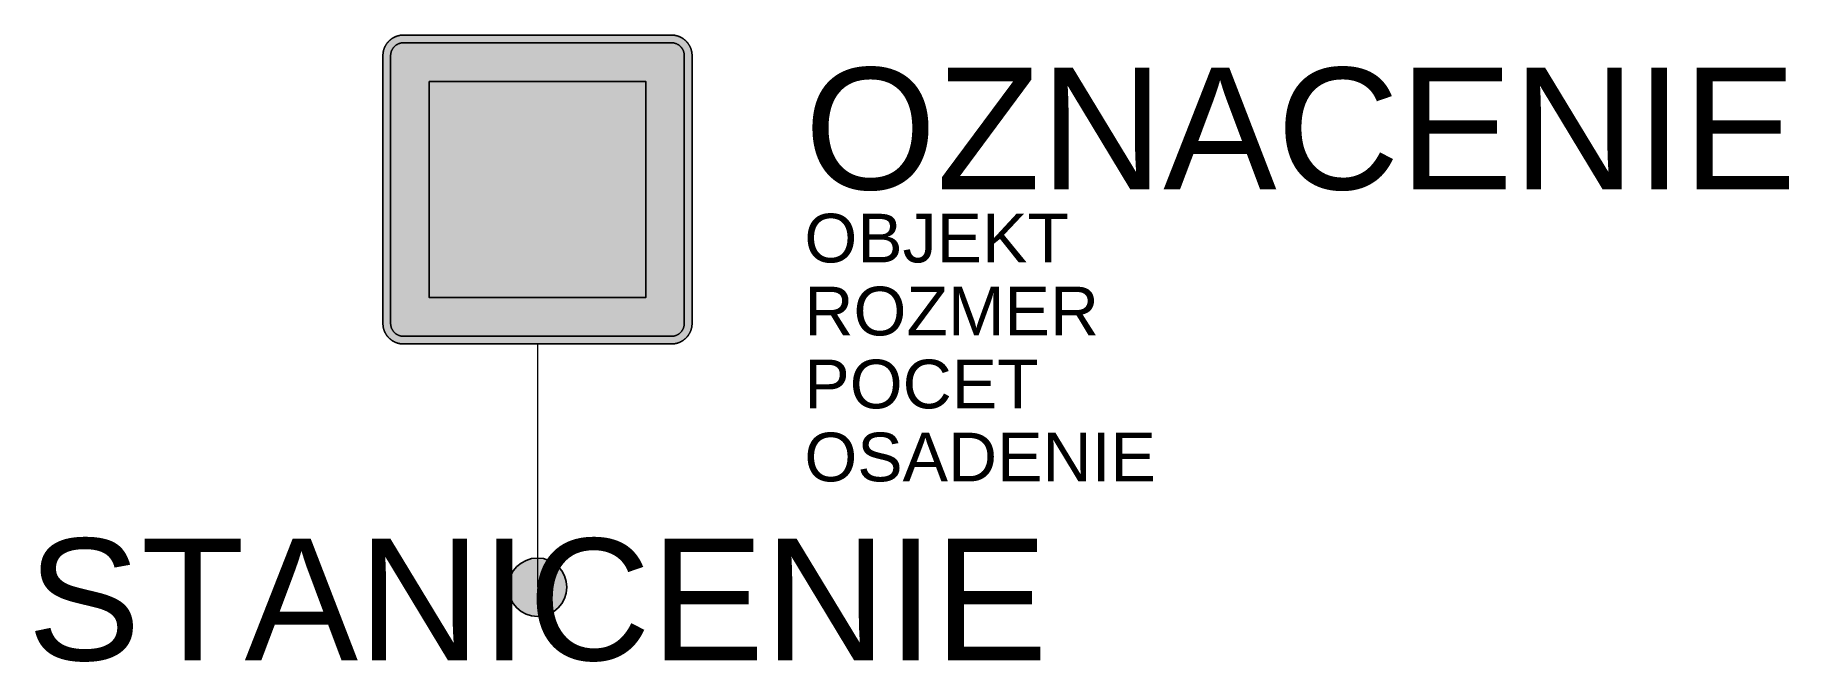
# Model space of a CAD drawing. Header units: metres. Extents: x -10.3 to 25.7, y -1.5 to 11.4.
import ezdxf
from ezdxf.enums import TextEntityAlignment as Align

# ---------------------------------------------------------------- set-up
doc = ezdxf.new("R2010")
doc.units = ezdxf.units.M
doc.layers.get('Defpoints').update_dxf_attribs({"color": 140, "lineweight": 5})
doc.styles.get("Standard").update_dxf_attribs({"font": 'arial.ttf'})

msp = doc.modelspace()

# ---------------------------------------------------------------- hatches: boundary and pattern name
at = {"true_color": 0xf1efea}
for points in [[(-2.752, 5), (-2.757, 5), (-2.762, 5), (-2.767, 5), (-2.773, 5), (-2.778, 5.001), (-2.783, 5.001), (-2.788, 5.002), (-2.793, 5.002), (-2.799, 5.003), (-2.804, 5.003), (-2.809, 5.004), (-2.814, 5.005), (-2.819, 5.005), (-2.824, 5.006), (-2.83, 5.007), (-2.835, 5.008), (-2.84, 5.009), (-2.845, 5.01), (-2.85, 5.012), (-2.855, 5.013), (-2.86, 5.014), (-2.865, 5.015), (-2.87, 5.017), (-2.875, 5.018), (-2.88, 5.02), (-2.885, 5.021), (-2.89, 5.023), (-2.894, 5.025), (-2.899, 5.027), (-2.904, 5.028), (-2.909, 5.03), (-2.914, 5.032), (-2.918, 5.034), (-2.923, 5.036), (-2.928, 5.038), (-2.933, 5.041), (-2.937, 5.043), (-2.942, 5.045), (-2.946, 5.047), (-2.951, 5.05), (-2.956, 5.052), (-2.96, 5.055), (-2.965, 5.057), (-2.969, 5.06), (-2.973, 5.063), (-2.978, 5.065), (-2.982, 5.068), (-2.987, 5.071), (-2.991, 5.074), (-2.995, 5.077), (-2.999, 5.08), (-3.004, 5.083), (-3.008, 5.086), (-3.012, 5.089), (-3.016, 5.093), (-3.02, 5.096), (-3.024, 5.099), (-3.028, 5.103), (-3.032, 5.106), (-3.036, 5.109), (-3.04, 5.113), (-3.044, 5.117), (-3.047, 5.12), (-3.051, 5.124), (-3.055, 5.128), (-3.058, 5.131), (-3.062, 5.135), (-3.065, 5.139), (-3.069, 5.143), (-3.072, 5.147), (-3.076, 5.151), (-3.079, 5.155), (-3.082, 5.159), (-3.086, 5.163), (-3.089, 5.167), (-3.092, 5.171), (-3.095, 5.176), (-3.098, 5.18), (-3.101, 5.184), (-3.104, 5.188), (-3.107, 5.193), (-3.109, 5.197), (-3.112, 5.201), (-3.115, 5.206), (-3.118, 5.21), (-3.12, 5.215), (-3.123, 5.219), (-3.125, 5.224), (-3.128, 5.229), (-3.13, 5.233), (-3.132, 5.238), (-3.134, 5.242), (-3.137, 5.247), (-3.139, 5.252), (-3.141, 5.256), (-3.143, 5.261), (-3.145, 5.266), (-3.147, 5.271), (-3.148, 5.276), (-3.15, 5.281), (-3.152, 5.285), (-3.154, 5.29), (-3.155, 5.295), (-3.157, 5.3), (-3.158, 5.305), (-3.16, 5.31), (-3.161, 5.315), (-3.162, 5.32), (-3.164, 5.325), (-3.165, 5.33), (-3.166, 5.335), (-3.167, 5.34), (-3.168, 5.345), (-3.169, 5.351), (-3.17, 5.356), (-3.17, 5.361), (-3.171, 5.366), (-3.172, 5.371), (-3.172, 5.376), (-3.173, 5.381), (-3.173, 5.387), (-3.174, 5.392), (-3.174, 5.397), (-3.174, 5.402), (-3.175, 5.408), (-3.175, 5.413), (-3.175, 5.418), (-3.175, 5.423), (-3.175, 10.927), (-3.175, 10.932), (-3.175, 10.937), (-3.175, 10.942), (-3.174, 10.948), (-3.174, 10.953), (-3.174, 10.958), (-3.173, 10.963), (-3.173, 10.968), (-3.172, 10.974), (-3.172, 10.979), (-3.171, 10.984), (-3.17, 10.989), (-3.17, 10.994), (-3.169, 10.999), (-3.168, 11.004), (-3.167, 11.01), (-3.166, 11.015), (-3.165, 11.02), (-3.164, 11.025), (-3.162, 11.03), (-3.161, 11.035), (-3.16, 11.04), (-3.158, 11.045), (-3.157, 11.05), (-3.155, 11.055), (-3.154, 11.06), (-3.152, 11.064), (-3.15, 11.069), (-3.148, 11.074), (-3.147, 11.079), (-3.145, 11.084), (-3.143, 11.089), (-3.141, 11.093), (-3.139, 11.098), (-3.137, 11.103), (-3.134, 11.108), (-3.132, 11.112), (-3.13, 11.117), (-3.128, 11.121), (-3.125, 11.126), (-3.123, 11.131), (-3.12, 11.135), (-3.118, 11.14), (-3.115, 11.144), (-3.112, 11.148), (-3.109, 11.153), (-3.107, 11.157), (-3.104, 11.161), (-3.101, 11.166), (-3.098, 11.17), (-3.095, 11.174), (-3.092, 11.178), (-3.089, 11.183), (-3.086, 11.187), (-3.082, 11.191), (-3.079, 11.195), (-3.076, 11.199), (-3.072, 11.203), (-3.069, 11.207), (-3.065, 11.211), (-3.062, 11.215), (-3.058, 11.218), (-3.055, 11.222), (-3.051, 11.226), (-3.047, 11.23), (-3.044, 11.233), (-3.04, 11.237), (-3.036, 11.24), (-3.032, 11.244), (-3.028, 11.247), (-3.024, 11.251), (-3.02, 11.254), (-3.016, 11.257), (-3.012, 11.261), (-3.008, 11.264), (-3.004, 11.267), (-2.999, 11.27), (-2.995, 11.273), (-2.991, 11.276), (-2.987, 11.279), (-2.982, 11.282), (-2.978, 11.284), (-2.973, 11.287), (-2.969, 11.29), (-2.965, 11.293), (-2.96, 11.295), (-2.956, 11.298), (-2.951, 11.3), (-2.946, 11.302), (-2.942, 11.305), (-2.937, 11.307), (-2.933, 11.309), (-2.928, 11.312), (-2.923, 11.314), (-2.918, 11.316), (-2.914, 11.318), (-2.909, 11.32), (-2.904, 11.322), (-2.899, 11.323), (-2.894, 11.325), (-2.89, 11.327), (-2.885, 11.329), (-2.88, 11.33), (-2.875, 11.332), (-2.87, 11.333), (-2.865, 11.335), (-2.86, 11.336), (-2.855, 11.337), (-2.85, 11.338), (-2.845, 11.34), (-2.84, 11.341), (-2.835, 11.342), (-2.83, 11.343), (-2.824, 11.344), (-2.819, 11.345), (-2.814, 11.345), (-2.809, 11.346), (-2.804, 11.347), (-2.799, 11.347), (-2.793, 11.348), (-2.788, 11.348), (-2.783, 11.349), (-2.778, 11.349), (-2.773, 11.349), (-2.767, 11.35), (-2.762, 11.35), (-2.757, 11.35), (-2.752, 11.35), (2.752, 11.35), (2.757, 11.35), (2.762, 11.35), (2.767, 11.35), (2.773, 11.349), (2.778, 11.349), (2.783, 11.349), (2.788, 11.348), (2.793, 11.348), (2.799, 11.347), (2.804, 11.347), (2.809, 11.346), (2.814, 11.345), (2.819, 11.345), (2.824, 11.344), (2.83, 11.343), (2.835, 11.342), (2.84, 11.341), (2.845, 11.34), (2.85, 11.338), (2.855, 11.337), (2.86, 11.336), (2.865, 11.335), (2.87, 11.333), (2.875, 11.332), (2.88, 11.33), (2.885, 11.329), (2.89, 11.327), (2.894, 11.325), (2.899, 11.323), (2.904, 11.322), (2.909, 11.32), (2.914, 11.318), (2.918, 11.316), (2.923, 11.314), (2.928, 11.312), (2.933, 11.309), (2.937, 11.307), (2.942, 11.305), (2.946, 11.302), (2.951, 11.3), (2.956, 11.298), (2.96, 11.295), (2.965, 11.293), (2.969, 11.29), (2.973, 11.287), (2.978, 11.284), (2.982, 11.282), (2.987, 11.279), (2.991, 11.276), (2.995, 11.273), (2.999, 11.27), (3.003, 11.267), (3.008, 11.264), (3.012, 11.261), (3.016, 11.257), (3.02, 11.254), (3.024, 11.251), (3.028, 11.247), (3.032, 11.244), (3.036, 11.24), (3.04, 11.237), (3.044, 11.233), (3.047, 11.23), (3.051, 11.226), (3.055, 11.222), (3.058, 11.218), (3.062, 11.215), (3.065, 11.211), (3.069, 11.207), (3.072, 11.203), (3.076, 11.199), (3.079, 11.195), (3.082, 11.191), (3.086, 11.187), (3.089, 11.183), (3.092, 11.178), (3.095, 11.174), (3.098, 11.17), (3.101, 11.166), (3.104, 11.161), (3.107, 11.157), (3.109, 11.153), (3.112, 11.148), (3.115, 11.144), (3.118, 11.14), (3.12, 11.135), (3.123, 11.131), (3.125, 11.126), (3.128, 11.121), (3.13, 11.117), (3.132, 11.112), (3.134, 11.108), (3.137, 11.103), (3.139, 11.098), (3.141, 11.093), (3.143, 11.089), (3.145, 11.084), (3.147, 11.079), (3.148, 11.074), (3.15, 11.069), (3.152, 11.064), (3.154, 11.06), (3.155, 11.055), (3.157, 11.05), (3.158, 11.045), (3.16, 11.04), (3.161, 11.035), (3.162, 11.03), (3.163, 11.025), (3.165, 11.02), (3.166, 11.015), (3.167, 11.01), (3.168, 11.004), (3.169, 10.999), (3.17, 10.994), (3.17, 10.989), (3.171, 10.984), (3.172, 10.979), (3.172, 10.974), (3.173, 10.968), (3.173, 10.963), (3.174, 10.958), (3.174, 10.953), (3.174, 10.948), (3.175, 10.942), (3.175, 10.937), (3.175, 10.932), (3.175, 10.927), (3.175, 5.423), (3.175, 5.418), (3.175, 5.413), (3.175, 5.408), (3.174, 5.402), (3.174, 5.397), (3.174, 5.392), (3.173, 5.387), (3.173, 5.381), (3.172, 5.376), (3.172, 5.371), (3.171, 5.366), (3.17, 5.361), (3.17, 5.356), (3.169, 5.351), (3.168, 5.345), (3.167, 5.34), (3.166, 5.335), (3.165, 5.33), (3.163, 5.325), (3.162, 5.32), (3.161, 5.315), (3.16, 5.31), (3.158, 5.305), (3.157, 5.3), (3.155, 5.295), (3.154, 5.29), (3.152, 5.285), (3.15, 5.281), (3.148, 5.276), (3.147, 5.271), (3.145, 5.266), (3.143, 5.261), (3.141, 5.256), (3.139, 5.252), (3.137, 5.247), (3.134, 5.242), (3.132, 5.238), (3.13, 5.233), (3.128, 5.229), (3.125, 5.224), (3.123, 5.219), (3.12, 5.215), (3.118, 5.21), (3.115, 5.206), (3.112, 5.201), (3.109, 5.197), (3.107, 5.193), (3.104, 5.188), (3.101, 5.184), (3.098, 5.18), (3.095, 5.176), (3.092, 5.171), (3.089, 5.167), (3.086, 5.163), (3.082, 5.159), (3.079, 5.155), (3.076, 5.151), (3.072, 5.147), (3.069, 5.143), (3.065, 5.139), (3.062, 5.135), (3.058, 5.131), (3.055, 5.128), (3.051, 5.124), (3.047, 5.12), (3.044, 5.117), (3.04, 5.113), (3.036, 5.109), (3.032, 5.106), (3.028, 5.103), (3.024, 5.099), (3.02, 5.096), (3.016, 5.093), (3.012, 5.089), (3.008, 5.086), (3.003, 5.083), (2.999, 5.08), (2.995, 5.077), (2.991, 5.074), (2.987, 5.071), (2.982, 5.068), (2.978, 5.065), (2.973, 5.063), (2.969, 5.06), (2.965, 5.057), (2.96, 5.055), (2.956, 5.052), (2.951, 5.05), (2.946, 5.047), (2.942, 5.045), (2.937, 5.043), (2.933, 5.041), (2.928, 5.038), (2.923, 5.036), (2.918, 5.034), (2.914, 5.032), (2.909, 5.03), (2.904, 5.028), (2.899, 5.027), (2.894, 5.025), (2.89, 5.023), (2.885, 5.021), (2.88, 5.02), (2.875, 5.018), (2.87, 5.017), (2.865, 5.015), (2.86, 5.014), (2.855, 5.013), (2.85, 5.012), (2.845, 5.01), (2.84, 5.009), (2.835, 5.008), (2.83, 5.007), (2.824, 5.006), (2.819, 5.005), (2.814, 5.005), (2.809, 5.004), (2.804, 5.003), (2.799, 5.003), (2.793, 5.002), (2.788, 5.002), (2.783, 5.001), (2.778, 5.001), (2.773, 5), (2.767, 5), (2.762, 5), (2.757, 5), (2.752, 5)], [(-2.222, 10.398), (2.223, 10.398), (2.223, 5.953), (-2.222, 5.953)]]:
    msp.add_hatch(color=7, dxfattribs=at).paths.add_polyline_path(points)
at = {"true_color": 0x005b8c}
msp.add_hatch(color=146, dxfattribs=at).paths.add_polyline_path([(-2.752, 5.159), (-2.759, 5.159), (-2.765, 5.159), (-2.772, 5.159), (-2.779, 5.16), (-2.785, 5.161), (-2.792, 5.162), (-2.799, 5.163), (-2.805, 5.164), (-2.811, 5.166), (-2.818, 5.167), (-2.824, 5.169), (-2.83, 5.171), (-2.837, 5.173), (-2.843, 5.175), (-2.849, 5.177), (-2.855, 5.18), (-2.861, 5.182), (-2.866, 5.185), (-2.872, 5.188), (-2.878, 5.191), (-2.883, 5.194), (-2.889, 5.197), (-2.894, 5.2), (-2.9, 5.204), (-2.905, 5.207), (-2.91, 5.211), (-2.915, 5.215), (-2.92, 5.219), (-2.925, 5.223), (-2.93, 5.227), (-2.934, 5.232), (-2.939, 5.236), (-2.943, 5.241), (-2.947, 5.245), (-2.952, 5.25), (-2.956, 5.255), (-2.96, 5.26), (-2.964, 5.265), (-2.967, 5.27), (-2.971, 5.275), (-2.975, 5.281), (-2.978, 5.286), (-2.981, 5.292), (-2.984, 5.297), (-2.987, 5.303), (-2.99, 5.309), (-2.993, 5.314), (-2.996, 5.32), (-2.998, 5.326), (-3, 5.332), (-3.002, 5.338), (-3.004, 5.345), (-3.006, 5.351), (-3.008, 5.357), (-3.01, 5.364), (-3.011, 5.37), (-3.012, 5.376), (-3.013, 5.383), (-3.014, 5.39), (-3.015, 5.396), (-3.015, 5.403), (-3.016, 5.41), (-3.016, 5.417), (-3.016, 5.423), (-3.016, 10.927), (-3.016, 10.933), (-3.016, 10.94), (-3.015, 10.947), (-3.015, 10.954), (-3.014, 10.96), (-3.013, 10.967), (-3.012, 10.973), (-3.011, 10.98), (-3.01, 10.986), (-3.008, 10.993), (-3.006, 10.999), (-3.004, 11.005), (-3.002, 11.011), (-3, 11.018), (-2.998, 11.024), (-2.996, 11.03), (-2.993, 11.035), (-2.99, 11.041), (-2.987, 11.047), (-2.984, 11.053), (-2.981, 11.058), (-2.978, 11.064), (-2.975, 11.069), (-2.971, 11.075), (-2.967, 11.08), (-2.964, 11.085), (-2.96, 11.09), (-2.956, 11.095), (-2.952, 11.1), (-2.947, 11.105), (-2.943, 11.109), (-2.939, 11.114), (-2.934, 11.118), (-2.93, 11.122), (-2.925, 11.127), (-2.92, 11.131), (-2.915, 11.135), (-2.91, 11.139), (-2.905, 11.142), (-2.9, 11.146), (-2.894, 11.149), (-2.889, 11.153), (-2.883, 11.156), (-2.878, 11.159), (-2.872, 11.162), (-2.866, 11.165), (-2.861, 11.168), (-2.855, 11.17), (-2.849, 11.173), (-2.843, 11.175), (-2.837, 11.177), (-2.83, 11.179), (-2.824, 11.181), (-2.818, 11.183), (-2.811, 11.184), (-2.805, 11.186), (-2.799, 11.187), (-2.792, 11.188), (-2.785, 11.189), (-2.779, 11.19), (-2.772, 11.19), (-2.765, 11.191), (-2.759, 11.191), (-2.752, 11.191), (2.752, 11.191), (2.758, 11.191), (2.765, 11.191), (2.772, 11.19), (2.779, 11.19), (2.785, 11.189), (2.792, 11.188), (2.799, 11.187), (2.805, 11.186), (2.811, 11.184), (2.818, 11.183), (2.824, 11.181), (2.83, 11.179), (2.837, 11.177), (2.843, 11.175), (2.849, 11.173), (2.855, 11.17), (2.861, 11.168), (2.866, 11.165), (2.872, 11.162), (2.878, 11.159), (2.883, 11.156), (2.889, 11.153), (2.894, 11.149), (2.9, 11.146), (2.905, 11.142), (2.91, 11.139), (2.915, 11.135), (2.92, 11.131), (2.925, 11.127), (2.93, 11.122), (2.934, 11.118), (2.939, 11.114), (2.943, 11.109), (2.947, 11.105), (2.952, 11.1), (2.956, 11.095), (2.96, 11.09), (2.964, 11.085), (2.967, 11.08), (2.971, 11.075), (2.975, 11.069), (2.978, 11.064), (2.981, 11.058), (2.984, 11.053), (2.987, 11.047), (2.99, 11.041), (2.993, 11.035), (2.995, 11.03), (2.998, 11.024), (3, 11.018), (3.002, 11.011), (3.004, 11.005), (3.006, 10.999), (3.008, 10.993), (3.009, 10.986), (3.011, 10.98), (3.012, 10.973), (3.013, 10.967), (3.014, 10.96), (3.015, 10.954), (3.015, 10.947), (3.016, 10.94), (3.016, 10.933), (3.016, 10.927), (3.016, 5.423), (3.016, 5.417), (3.016, 5.41), (3.015, 5.403), (3.015, 5.396), (3.014, 5.39), (3.013, 5.383), (3.012, 5.376), (3.011, 5.37), (3.009, 5.364), (3.008, 5.357), (3.006, 5.351), (3.004, 5.345), (3.002, 5.338), (3, 5.332), (2.998, 5.326), (2.995, 5.32), (2.993, 5.314), (2.99, 5.309), (2.987, 5.303), (2.984, 5.297), (2.981, 5.292), (2.978, 5.286), (2.975, 5.281), (2.971, 5.275), (2.967, 5.27), (2.964, 5.265), (2.96, 5.26), (2.956, 5.255), (2.952, 5.25), (2.947, 5.245), (2.943, 5.241), (2.939, 5.236), (2.934, 5.232), (2.93, 5.227), (2.925, 5.223), (2.92, 5.219), (2.915, 5.215), (2.91, 5.211), (2.905, 5.207), (2.9, 5.204), (2.894, 5.2), (2.889, 5.197), (2.883, 5.194), (2.878, 5.191), (2.872, 5.188), (2.866, 5.185), (2.861, 5.182), (2.855, 5.18), (2.849, 5.177), (2.843, 5.175), (2.837, 5.173), (2.83, 5.171), (2.824, 5.169), (2.818, 5.167), (2.811, 5.166), (2.805, 5.164), (2.799, 5.163), (2.792, 5.162), (2.785, 5.161), (2.779, 5.16), (2.772, 5.159), (2.765, 5.159), (2.758, 5.159), (2.752, 5.159)])
at = {"true_color": 0x292829}
h = msp.add_hatch(color=250, dxfattribs=at)
h.paths.add_polyline_path([(-1.408, 7.693), (-1.407, 7.702), (-1.407, 7.711), (-1.407, 7.719), (-1.406, 7.727), (-1.405, 7.736), (-1.404, 7.744), (-1.402, 7.752), (-1.401, 7.761), (-1.399, 7.769), (-1.397, 7.777), (-1.395, 7.785), (-1.393, 7.793), (-1.39, 7.8), (-1.387, 7.808), (-1.384, 7.816), (-1.381, 7.823), (-1.378, 7.831), (-1.375, 7.838), (-1.371, 7.845), (-1.367, 7.852), (-1.363, 7.859), (-1.359, 7.866), (-1.355, 7.873), (-1.351, 7.88), (-1.346, 7.886), (-1.341, 7.893), (-1.336, 7.899), (-1.331, 7.906), (-1.326, 7.912), (-1.321, 7.918), (-1.316, 7.923), (-1.31, 7.929), (-1.304, 7.935), (-1.298, 7.94), (-1.292, 7.946), (-1.286, 7.951), (-1.28, 7.956), (-1.274, 7.961), (-1.267, 7.965), (-1.261, 7.97), (-1.254, 7.974), (-1.247, 7.979), (-1.24, 7.983), (-1.233, 7.987), (-1.226, 7.99), (-1.219, 7.994), (-1.211, 7.997), (-1.204, 8.001), (-1.196, 8.004), (-1.189, 8.007), (-1.181, 8.009), (-1.173, 8.012), (-1.165, 8.014), (-1.158, 8.016), (-1.149, 8.018), (-1.141, 8.02), (-1.133, 8.022), (-1.125, 8.023), (-1.117, 8.024), (-1.108, 8.025), (-1.1, 8.026), (-1.091, 8.026), (-1.083, 8.027), (-1.074, 8.027), (-1.066, 8.027), (-1.057, 8.026), (-1.049, 8.026), (-1.04, 8.025), (-1.032, 8.024), (-1.023, 8.023), (-1.015, 8.022), (-1.007, 8.02), (-0.999, 8.018), (-0.991, 8.016), (-0.983, 8.014), (-0.975, 8.012), (-0.967, 8.009), (-0.96, 8.007), (-0.952, 8.004), (-0.944, 8.001), (-0.937, 7.997), (-0.93, 7.994), (-0.922, 7.99), (-0.915, 7.987), (-0.908, 7.983), (-0.901, 7.979), (-0.895, 7.974), (-0.888, 7.97), (-0.881, 7.965), (-0.875, 7.961), (-0.868, 7.956), (-0.862, 7.951), (-0.856, 7.946), (-0.85, 7.94), (-0.844, 7.935), (-0.839, 7.929), (-0.833, 7.923), (-0.827, 7.918), (-0.822, 7.912), (-0.817, 7.906), (-0.812, 7.899), (-0.807, 7.893), (-0.802, 7.886), (-0.798, 7.88), (-0.793, 7.873), (-0.789, 7.866), (-0.785, 7.859), (-0.781, 7.852), (-0.777, 7.845), (-0.774, 7.838), (-0.77, 7.831), (-0.767, 7.823), (-0.764, 7.816), (-0.761, 7.808), (-0.758, 7.8), (-0.756, 7.793), (-0.753, 7.785), (-0.751, 7.777), (-0.749, 7.769), (-0.748, 7.761), (-0.746, 7.752), (-0.745, 7.744), (-0.744, 7.736), (-0.743, 7.727), (-0.742, 7.719), (-0.741, 7.711), (-0.741, 7.702), (-0.741, 7.693), (-0.741, 7.656), (0.63, 7.656), (0.63, 7.693), (0.63, 7.702), (0.63, 7.711), (0.631, 7.719), (0.631, 7.727), (0.632, 7.736), (0.634, 7.744), (0.635, 7.752), (0.636, 7.761), (0.638, 7.769), (0.64, 7.777), (0.642, 7.785), (0.645, 7.793), (0.647, 7.8), (0.65, 7.808), (0.653, 7.816), (0.656, 7.823), (0.659, 7.831), (0.663, 7.838), (0.666, 7.845), (0.67, 7.852), (0.674, 7.859), (0.678, 7.866), (0.682, 7.873), (0.687, 7.88), (0.691, 7.886), (0.696, 7.893), (0.701, 7.899), (0.706, 7.906), (0.711, 7.912), (0.716, 7.918), (0.722, 7.923), (0.727, 7.929), (0.733, 7.935), (0.739, 7.94), (0.745, 7.946), (0.751, 7.951), (0.757, 7.956), (0.764, 7.961), (0.77, 7.965), (0.777, 7.97), (0.783, 7.974), (0.79, 7.979), (0.797, 7.983), (0.804, 7.987), (0.811, 7.99), (0.819, 7.994), (0.826, 7.997), (0.833, 8.001), (0.841, 8.004), (0.848, 8.007), (0.856, 8.009), (0.864, 8.012), (0.872, 8.014), (0.88, 8.016), (0.888, 8.018), (0.896, 8.02), (0.904, 8.022), (0.912, 8.023), (0.921, 8.024), (0.929, 8.025), (0.937, 8.026), (0.946, 8.026), (0.954, 8.027), (0.963, 8.027), (0.972, 8.027), (0.98, 8.026), (0.989, 8.026), (0.997, 8.025), (1.006, 8.024), (1.014, 8.023), (1.022, 8.022), (1.03, 8.02), (1.038, 8.018), (1.046, 8.016), (1.054, 8.014), (1.062, 8.012), (1.07, 8.009), (1.078, 8.007), (1.085, 8.004), (1.093, 8.001), (1.1, 7.997), (1.108, 7.994), (1.115, 7.99), (1.122, 7.987), (1.129, 7.983), (1.136, 7.979), (1.143, 7.974), (1.149, 7.97), (1.156, 7.965), (1.163, 7.961), (1.169, 7.956), (1.175, 7.951), (1.181, 7.946), (1.187, 7.94), (1.193, 7.935), (1.199, 7.929), (1.204, 7.923), (1.21, 7.918), (1.215, 7.912), (1.22, 7.906), (1.225, 7.899), (1.23, 7.893), (1.235, 7.886), (1.24, 7.88), (1.244, 7.873), (1.248, 7.866), (1.252, 7.859), (1.256, 7.852), (1.26, 7.845), (1.264, 7.838), (1.267, 7.831), (1.27, 7.823), (1.273, 7.816), (1.276, 7.808), (1.279, 7.8), (1.281, 7.793), (1.284, 7.785), (1.286, 7.777), (1.288, 7.769), (1.29, 7.761), (1.291, 7.752), (1.293, 7.744), (1.294, 7.736), (1.295, 7.727), (1.295, 7.719), (1.296, 7.711), (1.296, 7.702), (1.296, 7.693), (1.296, 7.656), (1.778, 7.656), (1.782, 7.656), (1.786, 7.657), (1.789, 7.657), (1.793, 7.657), (1.797, 7.658), (1.801, 7.658), (1.804, 7.659), (1.808, 7.659), (1.811, 7.66), (1.815, 7.661), (1.819, 7.662), (1.822, 7.663), (1.826, 7.664), (1.829, 7.665), (1.832, 7.667), (1.836, 7.668), (1.839, 7.669), (1.842, 7.671), (1.845, 7.673), (1.849, 7.674), (1.852, 7.676), (1.855, 7.678), (1.858, 7.68), (1.861, 7.682), (1.864, 7.684), (1.867, 7.686), (1.869, 7.688), (1.872, 7.69), (1.875, 7.693), (1.878, 7.695), (1.88, 7.697), (1.883, 7.7), (1.885, 7.702), (1.888, 7.705), (1.89, 7.708), (1.892, 7.71), (1.895, 7.713), (1.897, 7.716), (1.899, 7.719), (1.901, 7.722), (1.903, 7.725), (1.905, 7.728), (1.907, 7.731), (1.908, 7.734), (1.91, 7.737), (1.912, 7.74), (1.913, 7.744), (1.915, 7.747), (1.916, 7.75), (1.917, 7.754), (1.918, 7.757), (1.919, 7.76), (1.921, 7.764), (1.921, 7.768), (1.922, 7.771), (1.923, 7.775), (1.924, 7.778), (1.924, 7.782), (1.925, 7.786), (1.925, 7.789), (1.926, 7.793), (1.926, 7.797), (1.926, 7.801), (1.926, 7.805), (1.926, 8.218), (1.926, 8.219), (1.926, 8.22), (1.926, 8.221), (1.926, 8.222), (1.926, 8.223), (1.926, 8.224), (1.926, 8.225), (1.926, 8.226), (1.926, 8.227), (1.926, 8.228), (1.926, 8.229), (1.926, 8.23), (1.926, 8.23), (1.926, 8.231), (1.926, 8.232), (1.926, 8.233), (1.926, 8.234), (1.925, 8.235), (1.925, 8.236), (1.925, 8.237), (1.925, 8.238), (1.925, 8.239), (1.925, 8.24), (1.925, 8.241), (1.925, 8.242), (1.925, 8.243), (1.925, 8.244), (1.925, 8.245), (1.924, 8.246), (1.924, 8.247), (1.924, 8.248), (1.924, 8.249), (1.924, 8.25), (1.924, 8.251), (1.924, 8.252), (1.923, 8.253), (1.923, 8.254), (1.923, 8.254), (1.923, 8.255), (1.923, 8.256), (1.923, 8.257), (1.922, 8.258), (1.922, 8.259), (1.922, 8.26), (1.922, 8.261), (1.922, 8.262), (1.922, 8.263), (1.921, 8.264), (1.921, 8.265), (1.921, 8.266), (1.921, 8.267), (1.921, 8.268), (1.92, 8.269), (1.92, 8.27), (1.92, 8.271), (1.92, 8.271), (1.919, 8.272), (1.919, 8.273), (1.919, 8.274), (1.919, 8.275), (1.918, 8.276), (1.918, 8.277), (1.918, 8.278), (1.918, 8.279), (1.766, 8.808), (1.765, 8.811), (1.765, 8.814), (1.764, 8.817), (1.763, 8.82), (1.761, 8.823), (1.76, 8.826), (1.759, 8.828), (1.758, 8.831), (1.756, 8.834), (1.755, 8.837), (1.754, 8.839), (1.752, 8.842), (1.751, 8.844), (1.749, 8.847), (1.747, 8.849), (1.746, 8.852), (1.744, 8.854), (1.742, 8.857), (1.74, 8.859), (1.739, 8.861), (1.737, 8.864), (1.735, 8.866), (1.733, 8.868), (1.731, 8.87), (1.729, 8.872), (1.727, 8.874), (1.724, 8.876), (1.722, 8.878), (1.72, 8.88), (1.718, 8.882), (1.715, 8.884), (1.713, 8.886), (1.711, 8.888), (1.708, 8.889), (1.706, 8.891), (1.703, 8.893), (1.701, 8.894), (1.698, 8.896), (1.696, 8.897), (1.693, 8.899), (1.691, 8.9), (1.688, 8.901), (1.685, 8.903), (1.683, 8.904), (1.68, 8.905), (1.677, 8.906), (1.674, 8.907), (1.672, 8.908), (1.669, 8.909), (1.666, 8.91), (1.663, 8.911), (1.66, 8.911), (1.657, 8.912), (1.654, 8.913), (1.651, 8.913), (1.648, 8.914), (1.645, 8.914), (1.642, 8.915), (1.639, 8.915), (1.636, 8.915), (1.633, 8.916), (1.63, 8.916), (1.627, 8.916), (1.624, 8.916), (-1.741, 8.916), (-1.742, 8.916), (-1.743, 8.916), (-1.744, 8.916), (-1.745, 8.916), (-1.746, 8.916), (-1.747, 8.915), (-1.747, 8.915), (-1.748, 8.915), (-1.749, 8.915), (-1.75, 8.915), (-1.751, 8.914), (-1.752, 8.914), (-1.753, 8.914), (-1.754, 8.914), (-1.755, 8.913), (-1.755, 8.913), (-1.756, 8.912), (-1.757, 8.912), (-1.758, 8.912), (-1.759, 8.911), (-1.759, 8.911), (-1.76, 8.91), (-1.761, 8.91), (-1.762, 8.909), (-1.762, 8.909), (-1.763, 8.908), (-1.764, 8.908), (-1.764, 8.907), (-1.765, 8.907), (-1.766, 8.906), (-1.767, 8.906), (-1.767, 8.905), (-1.768, 8.904), (-1.768, 8.904), (-1.769, 8.903), (-1.77, 8.902), (-1.77, 8.902), (-1.771, 8.901), (-1.771, 8.9), (-1.772, 8.899), (-1.772, 8.899), (-1.773, 8.898), (-1.773, 8.897), (-1.774, 8.896), (-1.774, 8.896), (-1.774, 8.895), (-1.775, 8.894), (-1.775, 8.893), (-1.775, 8.892), (-1.776, 8.891), (-1.776, 8.891), (-1.776, 8.89), (-1.777, 8.889), (-1.777, 8.888), (-1.777, 8.887), (-1.777, 8.886), (-1.777, 8.885), (-1.778, 8.884), (-1.778, 8.883), (-1.778, 8.883), (-1.778, 8.882), (-1.778, 8.881), (-1.778, 8.88), (-1.778, 8.879), (-1.778, 8.805), (-1.778, 8.804), (-1.778, 8.803), (-1.778, 8.802), (-1.778, 8.801), (-1.778, 8.801), (-1.778, 8.8), (-1.778, 8.799), (-1.777, 8.798), (-1.777, 8.797), (-1.777, 8.797), (-1.777, 8.796), (-1.777, 8.795), (-1.777, 8.794), (-1.776, 8.794), (-1.776, 8.793), (-1.776, 8.792), (-1.776, 8.791), (-1.775, 8.791), (-1.775, 8.79), (-1.775, 8.789), (-1.774, 8.789), (-1.774, 8.788), (-1.774, 8.787), (-1.773, 8.786), (-1.773, 8.786), (-1.772, 8.785), (-1.772, 8.784), (-1.772, 8.784), (-1.771, 8.783), (-1.771, 8.782), (-1.77, 8.782), (-1.77, 8.781), (-1.769, 8.781), (-1.769, 8.78), (-1.768, 8.78), (-1.768, 8.779), (-1.767, 8.778), (-1.767, 8.778), (-1.766, 8.777), (-1.765, 8.777), (-1.765, 8.776), (-1.764, 8.776), (-1.764, 8.775), (-1.763, 8.775), (-1.762, 8.774), (-1.762, 8.774), (-1.761, 8.773), (-1.76, 8.773), (-1.76, 8.773), (-1.759, 8.772), (-1.758, 8.772), (-1.758, 8.772), (-1.757, 8.771), (-1.756, 8.771), (-1.755, 8.771), (-1.755, 8.77), (-1.754, 8.77), (-1.753, 8.77), (-1.752, 8.769), (-1.752, 8.769), (-1.751, 8.769), (-1.75, 8.769), (-1.749, 8.769), (-1.748, 8.768), (-1.748, 8.768), (-1.747, 8.768), (-1.746, 8.768), (-1.745, 8.768), (-1.745, 8.767), (-1.744, 8.767), (-1.743, 8.767), (-1.742, 8.766), (-1.741, 8.766), (-1.741, 8.766), (-1.74, 8.766), (-1.739, 8.765), (-1.739, 8.765), (-1.738, 8.765), (-1.737, 8.764), (-1.737, 8.764), (-1.736, 8.763), (-1.735, 8.763), (-1.735, 8.762), (-1.734, 8.762), (-1.733, 8.761), (-1.733, 8.761), (-1.732, 8.76), (-1.732, 8.76), (-1.731, 8.759), (-1.73, 8.759), (-1.73, 8.758), (-1.729, 8.758), (-1.729, 8.757), (-1.728, 8.757), (-1.728, 8.756), (-1.727, 8.756), (-1.727, 8.755), (-1.726, 8.754), (-1.726, 8.754), (-1.725, 8.753), (-1.725, 8.752), (-1.724, 8.752), (-1.724, 8.751), (-1.724, 8.75), (-1.723, 8.75), (-1.723, 8.749), (-1.723, 8.748), (-1.722, 8.748), (-1.722, 8.747), (-1.722, 8.746), (-1.721, 8.745), (-1.721, 8.745), (-1.721, 8.744), (-1.721, 8.743), (-1.72, 8.742), (-1.72, 8.742), (-1.72, 8.741), (-1.72, 8.74), (-1.72, 8.739), (-1.719, 8.739), (-1.719, 8.738), (-1.719, 8.737), (-1.719, 8.736), (-1.719, 8.735), (-1.719, 8.735), (-1.719, 8.734), (-1.719, 8.733), (-1.719, 8.732), (-1.719, 8.732), (-1.719, 8.731), (-1.719, 8.731), (-1.719, 8.731), (-1.719, 8.73), (-1.719, 8.73), (-1.719, 8.729), (-1.719, 8.729), (-1.719, 8.729), (-1.719, 8.728), (-1.719, 8.728), (-1.719, 8.727), (-1.719, 8.727), (-1.719, 8.727), (-1.719, 8.726), (-1.719, 8.726), (-1.72, 8.725), (-1.72, 8.725), (-1.72, 8.725), (-1.72, 8.724), (-1.72, 8.724), (-1.72, 8.723), (-1.72, 8.723), (-1.72, 8.723), (-1.72, 8.722), (-1.72, 8.722), (-1.72, 8.722), (-1.721, 8.721), (-1.721, 8.721), (-1.721, 8.72), (-1.721, 8.72), (-1.721, 8.72), (-1.913, 8.182), (-1.914, 8.18), (-1.914, 8.179), (-1.914, 8.178), (-1.915, 8.177), (-1.915, 8.176), (-1.916, 8.175), (-1.916, 8.174), (-1.916, 8.173), (-1.917, 8.171), (-1.917, 8.17), (-1.917, 8.169), (-1.918, 8.168), (-1.918, 8.167), (-1.918, 8.166), (-1.919, 8.165), (-1.919, 8.163), (-1.919, 8.162), (-1.919, 8.161), (-1.92, 8.16), (-1.92, 8.159), (-1.92, 8.158), (-1.921, 8.156), (-1.921, 8.155), (-1.921, 8.154), (-1.921, 8.153), (-1.922, 8.152), (-1.922, 8.151), (-1.922, 8.149), (-1.922, 8.148), (-1.923, 8.147), (-1.923, 8.146), (-1.923, 8.145), (-1.923, 8.144), (-1.923, 8.142), (-1.924, 8.141), (-1.924, 8.14), (-1.924, 8.139), (-1.924, 8.138), (-1.924, 8.137), (-1.924, 8.135), (-1.925, 8.134), (-1.925, 8.133), (-1.925, 8.132), (-1.925, 8.131), (-1.925, 8.129), (-1.925, 8.128), (-1.925, 8.127), (-1.925, 8.126), (-1.926, 8.125), (-1.926, 8.124), (-1.926, 8.122), (-1.926, 8.121), (-1.926, 8.12), (-1.926, 8.119), (-1.926, 8.118), (-1.926, 8.116), (-1.926, 8.115), (-1.926, 8.114), (-1.926, 8.113), (-1.926, 8.112), (-1.926, 8.11), (-1.926, 8.109), (-1.926, 8.108), (-1.926, 8.107), (-1.926, 7.731), (-1.926, 7.729), (-1.926, 7.727), (-1.926, 7.725), (-1.926, 7.723), (-1.926, 7.721), (-1.925, 7.719), (-1.925, 7.717), (-1.925, 7.716), (-1.924, 7.714), (-1.924, 7.712), (-1.923, 7.71), (-1.923, 7.708), (-1.922, 7.707), (-1.922, 7.705), (-1.921, 7.703), (-1.92, 7.702), (-1.92, 7.7), (-1.919, 7.698), (-1.918, 7.697), (-1.917, 7.695), (-1.916, 7.694), (-1.915, 7.692), (-1.915, 7.691), (-1.914, 7.689), (-1.913, 7.688), (-1.911, 7.686), (-1.91, 7.685), (-1.909, 7.683), (-1.908, 7.682), (-1.907, 7.681), (-1.906, 7.679), (-1.904, 7.678), (-1.903, 7.677), (-1.902, 7.676), (-1.901, 7.674), (-1.899, 7.673), (-1.898, 7.672), (-1.896, 7.671), (-1.895, 7.67), (-1.893, 7.669), (-1.892, 7.668), (-1.891, 7.667), (-1.889, 7.666), (-1.887, 7.665), (-1.886, 7.664), (-1.884, 7.664), (-1.883, 7.663), (-1.881, 7.662), (-1.879, 7.662), (-1.878, 7.661), (-1.876, 7.66), (-1.874, 7.66), (-1.872, 7.659), (-1.871, 7.659), (-1.869, 7.658), (-1.867, 7.658), (-1.865, 7.658), (-1.863, 7.657), (-1.862, 7.657), (-1.86, 7.657), (-1.858, 7.657), (-1.856, 7.656), (-1.854, 7.656), (-1.852, 7.656), (-1.408, 7.656)])
edge = h.paths.add_edge_path(flags=16)
edge.add_line((-1.736, 8.249), (-1.293, 8.249))
edge.add_line((-1.293, 8.249), (-1.291, 8.249))
edge.add_line((-1.291, 8.249), (-1.29, 8.249))
edge.add_line((-1.29, 8.249), (-1.288, 8.249))
edge.add_line((-1.288, 8.249), (-1.287, 8.249))
edge.add_line((-1.287, 8.249), (-1.286, 8.249))
edge.add_line((-1.286, 8.249), (-1.284, 8.25))
edge.add_line((-1.284, 8.25), (-1.283, 8.25))
edge.add_line((-1.283, 8.25), (-1.282, 8.25))
edge.add_line((-1.282, 8.25), (-1.28, 8.25))
edge.add_line((-1.28, 8.25), (-1.279, 8.251))
edge.add_line((-1.279, 8.251), (-1.278, 8.251))
edge.add_line((-1.278, 8.251), (-1.276, 8.252))
edge.add_line((-1.276, 8.252), (-1.275, 8.252))
edge.add_line((-1.275, 8.252), (-1.274, 8.252))
edge.add_line((-1.274, 8.252), (-1.272, 8.253))
edge.add_line((-1.272, 8.253), (-1.271, 8.253))
edge.add_line((-1.271, 8.253), (-1.27, 8.254))
edge.add_line((-1.27, 8.254), (-1.269, 8.254))
edge.add_line((-1.269, 8.254), (-1.267, 8.255))
edge.add_line((-1.267, 8.255), (-1.266, 8.256))
edge.add_line((-1.266, 8.256), (-1.265, 8.256))
edge.add_line((-1.265, 8.256), (-1.264, 8.257))
edge.add_line((-1.264, 8.257), (-1.263, 8.258))
edge.add_line((-1.263, 8.258), (-1.262, 8.259))
edge.add_line((-1.262, 8.259), (-1.261, 8.259))
edge.add_line((-1.261, 8.259), (-1.26, 8.26))
edge.add_line((-1.26, 8.26), (-1.258, 8.261))
edge.add_line((-1.258, 8.261), (-1.257, 8.262))
edge.add_line((-1.257, 8.262), (-1.256, 8.263))
edge.add_line((-1.256, 8.263), (-1.255, 8.263))
edge.add_line((-1.255, 8.263), (-1.254, 8.264))
edge.add_line((-1.254, 8.264), (-1.253, 8.265))
edge.add_line((-1.253, 8.265), (-1.253, 8.266))
edge.add_line((-1.253, 8.266), (-1.252, 8.267))
edge.add_line((-1.252, 8.267), (-1.251, 8.268))
edge.add_line((-1.251, 8.268), (-1.25, 8.269))
edge.add_line((-1.25, 8.269), (-1.249, 8.27))
edge.add_line((-1.249, 8.27), (-1.248, 8.271))
edge.add_line((-1.248, 8.271), (-1.247, 8.272))
edge.add_line((-1.247, 8.272), (-1.247, 8.274))
edge.add_line((-1.247, 8.274), (-1.246, 8.275))
edge.add_line((-1.246, 8.275), (-1.245, 8.276))
edge.add_line((-1.245, 8.276), (-1.245, 8.277))
edge.add_line((-1.245, 8.277), (-1.244, 8.278))
edge.add_line((-1.244, 8.278), (-1.243, 8.279))
edge.add_line((-1.243, 8.279), (-1.243, 8.28))
edge.add_line((-1.243, 8.28), (-1.242, 8.282))
edge.add_line((-1.242, 8.282), (-1.242, 8.283))
edge.add_line((-1.242, 8.283), (-1.241, 8.284))
edge.add_line((-1.241, 8.284), (-1.241, 8.286))
edge.add_line((-1.241, 8.286), (-1.24, 8.287))
edge.add_line((-1.24, 8.287), (-1.24, 8.288))
edge.add_line((-1.24, 8.288), (-1.239, 8.289))
edge.add_line((-1.239, 8.289), (-1.239, 8.291))
edge.add_line((-1.239, 8.291), (-1.239, 8.292))
edge.add_line((-1.239, 8.292), (-1.238, 8.293))
edge.add_line((-1.238, 8.293), (-1.238, 8.295))
edge.add_line((-1.238, 8.295), (-1.238, 8.296))
edge.add_line((-1.238, 8.296), (-1.238, 8.298))
edge.add_line((-1.238, 8.298), (-1.237, 8.299))
edge.add_line((-1.237, 8.299), (-1.237, 8.3))
edge.add_line((-1.237, 8.3), (-1.237, 8.302))
edge.add_line((-1.237, 8.302), (-1.237, 8.303))
edge.add_line((-1.237, 8.303), (-1.237, 8.305))
edge.add_line((-1.237, 8.305), (-1.237, 8.712))
edge.add_line((-1.237, 8.712), (-1.237, 8.714))
edge.add_line((-1.237, 8.714), (-1.237, 8.715))
edge.add_line((-1.237, 8.715), (-1.237, 8.716))
edge.add_line((-1.237, 8.716), (-1.237, 8.718))
edge.add_line((-1.237, 8.718), (-1.238, 8.719))
edge.add_line((-1.238, 8.719), (-1.238, 8.721))
edge.add_line((-1.238, 8.721), (-1.238, 8.722))
edge.add_line((-1.238, 8.722), (-1.238, 8.723))
edge.add_line((-1.238, 8.723), (-1.239, 8.725))
edge.add_line((-1.239, 8.725), (-1.239, 8.726))
edge.add_line((-1.239, 8.726), (-1.239, 8.727))
edge.add_line((-1.239, 8.727), (-1.24, 8.729))
edge.add_line((-1.24, 8.729), (-1.24, 8.73))
edge.add_line((-1.24, 8.73), (-1.241, 8.731))
edge.add_line((-1.241, 8.731), (-1.241, 8.732))
edge.add_line((-1.241, 8.732), (-1.242, 8.734))
edge.add_line((-1.242, 8.734), (-1.242, 8.735))
edge.add_line((-1.242, 8.735), (-1.243, 8.736))
edge.add_line((-1.243, 8.736), (-1.243, 8.737))
edge.add_line((-1.243, 8.737), (-1.244, 8.739))
edge.add_line((-1.244, 8.739), (-1.245, 8.74))
edge.add_line((-1.245, 8.74), (-1.245, 8.741))
edge.add_line((-1.245, 8.741), (-1.246, 8.742))
edge.add_line((-1.246, 8.742), (-1.247, 8.743))
edge.add_line((-1.247, 8.743), (-1.247, 8.744))
edge.add_line((-1.247, 8.744), (-1.248, 8.745))
edge.add_line((-1.248, 8.745), (-1.249, 8.746))
edge.add_line((-1.249, 8.746), (-1.25, 8.747))
edge.add_line((-1.25, 8.747), (-1.251, 8.748))
edge.add_line((-1.251, 8.748), (-1.252, 8.749))
edge.add_line((-1.252, 8.749), (-1.253, 8.75))
edge.add_line((-1.253, 8.75), (-1.253, 8.751))
edge.add_line((-1.253, 8.751), (-1.254, 8.752))
edge.add_line((-1.254, 8.752), (-1.255, 8.753))
edge.add_line((-1.255, 8.753), (-1.256, 8.754))
edge.add_line((-1.256, 8.754), (-1.257, 8.755))
edge.add_line((-1.257, 8.755), (-1.258, 8.756))
edge.add_line((-1.258, 8.756), (-1.26, 8.757))
edge.add_line((-1.26, 8.757), (-1.261, 8.757))
edge.add_line((-1.261, 8.757), (-1.262, 8.758))
edge.add_line((-1.262, 8.758), (-1.263, 8.759))
edge.add_line((-1.263, 8.759), (-1.264, 8.76))
edge.add_line((-1.264, 8.76), (-1.265, 8.76))
edge.add_line((-1.265, 8.76), (-1.266, 8.761))
edge.add_line((-1.266, 8.761), (-1.267, 8.762))
edge.add_line((-1.267, 8.762), (-1.269, 8.762))
edge.add_line((-1.269, 8.762), (-1.27, 8.763))
edge.add_line((-1.27, 8.763), (-1.271, 8.763))
edge.add_line((-1.271, 8.763), (-1.272, 8.764))
edge.add_line((-1.272, 8.764), (-1.274, 8.764))
edge.add_line((-1.274, 8.764), (-1.275, 8.765))
edge.add_line((-1.275, 8.765), (-1.276, 8.765))
edge.add_line((-1.276, 8.765), (-1.278, 8.765))
edge.add_line((-1.278, 8.765), (-1.279, 8.766))
edge.add_line((-1.279, 8.766), (-1.28, 8.766))
edge.add_line((-1.28, 8.766), (-1.282, 8.766))
edge.add_line((-1.282, 8.766), (-1.283, 8.767))
edge.add_line((-1.283, 8.767), (-1.284, 8.767))
edge.add_line((-1.284, 8.767), (-1.286, 8.767))
edge.add_line((-1.286, 8.767), (-1.287, 8.767))
edge.add_line((-1.287, 8.767), (-1.288, 8.767))
edge.add_line((-1.288, 8.767), (-1.29, 8.768))
edge.add_line((-1.29, 8.768), (-1.291, 8.768))
edge.add_line((-1.291, 8.768), (-1.293, 8.768))
edge.add_line((-1.293, 8.768), (-1.591, 8.768))
edge.add_line((-1.591, 8.768), (-1.592, 8.768))
edge.add_line((-1.592, 8.768), (-1.593, 8.768))
edge.add_line((-1.593, 8.768), (-1.594, 8.768))
edge.add_line((-1.594, 8.768), (-1.595, 8.767))
edge.add_line((-1.595, 8.767), (-1.596, 8.767))
edge.add_line((-1.596, 8.767), (-1.597, 8.767))
edge.add_line((-1.597, 8.767), (-1.598, 8.767))
edge.add_line((-1.598, 8.767), (-1.599, 8.767))
edge.add_line((-1.599, 8.767), (-1.6, 8.767))
edge.add_line((-1.6, 8.767), (-1.601, 8.767))
edge.add_line((-1.601, 8.767), (-1.602, 8.766))
edge.add_line((-1.602, 8.766), (-1.604, 8.766))
edge.add_line((-1.604, 8.766), (-1.605, 8.766))
edge.add_line((-1.605, 8.766), (-1.606, 8.766))
edge.add_line((-1.606, 8.766), (-1.607, 8.765))
edge.add_line((-1.607, 8.765), (-1.608, 8.765))
edge.add_line((-1.608, 8.765), (-1.609, 8.765))
edge.add_line((-1.609, 8.765), (-1.61, 8.764))
edge.add_line((-1.61, 8.764), (-1.611, 8.764))
edge.add_line((-1.611, 8.764), (-1.612, 8.764))
edge.add_line((-1.612, 8.764), (-1.613, 8.763))
edge.add_line((-1.613, 8.763), (-1.614, 8.763))
edge.add_line((-1.614, 8.763), (-1.615, 8.762))
edge.add_line((-1.615, 8.762), (-1.615, 8.762))
edge.add_line((-1.615, 8.762), (-1.616, 8.761))
edge.add_line((-1.616, 8.761), (-1.617, 8.761))
edge.add_line((-1.617, 8.761), (-1.618, 8.76))
edge.add_line((-1.618, 8.76), (-1.619, 8.76))
edge.add_line((-1.619, 8.76), (-1.62, 8.759))
edge.add_line((-1.62, 8.759), (-1.621, 8.759))
edge.add_line((-1.621, 8.759), (-1.622, 8.758))
edge.add_line((-1.622, 8.758), (-1.623, 8.757))
edge.add_line((-1.623, 8.757), (-1.624, 8.757))
edge.add_line((-1.624, 8.757), (-1.624, 8.756))
edge.add_line((-1.624, 8.756), (-1.625, 8.756))
edge.add_line((-1.625, 8.756), (-1.626, 8.755))
edge.add_line((-1.626, 8.755), (-1.627, 8.754))
edge.add_line((-1.627, 8.754), (-1.628, 8.754))
edge.add_line((-1.628, 8.754), (-1.628, 8.753))
edge.add_line((-1.628, 8.753), (-1.629, 8.752))
edge.add_line((-1.629, 8.752), (-1.63, 8.751))
edge.add_line((-1.63, 8.751), (-1.631, 8.751))
edge.add_line((-1.631, 8.751), (-1.631, 8.75))
edge.add_line((-1.631, 8.75), (-1.632, 8.749))
edge.add_line((-1.632, 8.749), (-1.633, 8.748))
edge.add_line((-1.633, 8.748), (-1.634, 8.748))
edge.add_line((-1.634, 8.748), (-1.634, 8.747))
edge.add_line((-1.634, 8.747), (-1.635, 8.746))
edge.add_line((-1.635, 8.746), (-1.635, 8.745))
edge.add_line((-1.635, 8.745), (-1.636, 8.744))
edge.add_line((-1.636, 8.744), (-1.637, 8.743))
edge.add_line((-1.637, 8.743), (-1.637, 8.742))
edge.add_line((-1.637, 8.742), (-1.638, 8.741))
edge.add_line((-1.638, 8.741), (-1.638, 8.741))
edge.add_line((-1.638, 8.741), (-1.639, 8.74))
edge.add_line((-1.639, 8.74), (-1.639, 8.739))
edge.add_line((-1.639, 8.739), (-1.64, 8.738))
edge.add_line((-1.64, 8.738), (-1.64, 8.737))
edge.add_line((-1.64, 8.737), (-1.641, 8.736))
edge.add_line((-1.641, 8.736), (-1.641, 8.735))
edge.add_line((-1.641, 8.735), (-1.642, 8.734))
edge.add_line((-1.642, 8.734), (-1.642, 8.733))
edge.add_line((-1.642, 8.733), (-1.643, 8.732))
edge.add_line((-1.643, 8.732), (-1.643, 8.731))
edge.add_line((-1.643, 8.731), (-1.788, 8.323))
edge.add_line((-1.788, 8.323), (-1.789, 8.323))
edge.add_line((-1.789, 8.323), (-1.789, 8.323))
edge.add_line((-1.789, 8.323), (-1.789, 8.322))
edge.add_line((-1.789, 8.322), (-1.789, 8.322))
edge.add_line((-1.789, 8.322), (-1.789, 8.322))
edge.add_line((-1.789, 8.322), (-1.789, 8.322))
edge.add_line((-1.789, 8.322), (-1.789, 8.321))
edge.add_line((-1.789, 8.321), (-1.789, 8.321))
edge.add_line((-1.789, 8.321), (-1.789, 8.321))
edge.add_line((-1.789, 8.321), (-1.789, 8.32))
edge.add_line((-1.789, 8.32), (-1.79, 8.32))
edge.add_line((-1.79, 8.32), (-1.79, 8.32))
edge.add_line((-1.79, 8.32), (-1.79, 8.32))
edge.add_line((-1.79, 8.32), (-1.79, 8.319))
edge.add_line((-1.79, 8.319), (-1.79, 8.319))
edge.add_line((-1.79, 8.319), (-1.79, 8.319))
edge.add_line((-1.79, 8.319), (-1.79, 8.318))
edge.add_line((-1.79, 8.318), (-1.79, 8.318))
edge.add_line((-1.79, 8.318), (-1.79, 8.318))
edge.add_line((-1.79, 8.318), (-1.79, 8.318))
edge.add_line((-1.79, 8.318), (-1.79, 8.317))
edge.add_line((-1.79, 8.317), (-1.79, 8.317))
edge.add_line((-1.79, 8.317), (-1.79, 8.317))
edge.add_line((-1.79, 8.317), (-1.79, 8.316))
edge.add_line((-1.79, 8.316), (-1.791, 8.316))
edge.add_line((-1.791, 8.316), (-1.791, 8.316))
edge.add_line((-1.791, 8.316), (-1.791, 8.316))
edge.add_line((-1.791, 8.316), (-1.791, 8.315))
edge.add_line((-1.791, 8.315), (-1.791, 8.315))
edge.add_line((-1.791, 8.315), (-1.791, 8.315))
edge.add_line((-1.791, 8.315), (-1.791, 8.314))
edge.add_line((-1.791, 8.314), (-1.791, 8.314))
edge.add_line((-1.791, 8.314), (-1.791, 8.314))
edge.add_line((-1.791, 8.314), (-1.791, 8.313))
edge.add_line((-1.791, 8.313), (-1.791, 8.313))
edge.add_line((-1.791, 8.313), (-1.791, 8.313))
edge.add_line((-1.791, 8.313), (-1.791, 8.313))
edge.add_line((-1.791, 8.313), (-1.791, 8.312))
edge.add_line((-1.791, 8.312), (-1.791, 8.312))
edge.add_line((-1.791, 8.312), (-1.791, 8.312))
edge.add_line((-1.791, 8.312), (-1.791, 8.311))
edge.add_line((-1.791, 8.311), (-1.791, 8.311))
edge.add_line((-1.791, 8.311), (-1.791, 8.311))
edge.add_line((-1.791, 8.311), (-1.791, 8.311))
edge.add_line((-1.791, 8.311), (-1.791, 8.31))
edge.add_line((-1.791, 8.31), (-1.791, 8.31))
edge.add_line((-1.791, 8.31), (-1.792, 8.31))
edge.add_line((-1.792, 8.31), (-1.792, 8.309))
edge.add_line((-1.792, 8.309), (-1.792, 8.309))
edge.add_line((-1.792, 8.309), (-1.792, 8.309))
edge.add_line((-1.792, 8.309), (-1.792, 8.308))
edge.add_line((-1.792, 8.308), (-1.792, 8.308))
edge.add_line((-1.792, 8.308), (-1.792, 8.308))
edge.add_line((-1.792, 8.308), (-1.792, 8.308))
edge.add_line((-1.792, 8.308), (-1.792, 8.307))
edge.add_line((-1.792, 8.307), (-1.792, 8.307))
edge.add_line((-1.792, 8.307), (-1.792, 8.307))
edge.add_line((-1.792, 8.307), (-1.792, 8.306))
edge.add_line((-1.792, 8.306), (-1.792, 8.306))
edge.add_line((-1.792, 8.306), (-1.792, 8.306))
edge.add_line((-1.792, 8.306), (-1.792, 8.305))
edge.add_line((-1.792, 8.305), (-1.792, 8.305))
edge.add_line((-1.792, 8.305), (-1.792, 8.305))
edge.add_line((-1.792, 8.305), (-1.792, 8.305))
edge.add_line((-1.792, 8.305), (-1.792, 8.303))
edge.add_line((-1.792, 8.303), (-1.792, 8.302))
edge.add_line((-1.792, 8.302), (-1.792, 8.3))
edge.add_line((-1.792, 8.3), (-1.791, 8.299))
edge.add_line((-1.791, 8.299), (-1.791, 8.298))
edge.add_line((-1.791, 8.298), (-1.791, 8.296))
edge.add_line((-1.791, 8.296), (-1.791, 8.295))
edge.add_line((-1.791, 8.295), (-1.791, 8.293))
edge.add_line((-1.791, 8.293), (-1.79, 8.292))
edge.add_line((-1.79, 8.292), (-1.79, 8.291))
edge.add_line((-1.79, 8.291), (-1.79, 8.289))
edge.add_line((-1.79, 8.289), (-1.789, 8.288))
edge.add_line((-1.789, 8.288), (-1.789, 8.287))
edge.add_line((-1.789, 8.287), (-1.788, 8.286))
edge.add_line((-1.788, 8.286), (-1.788, 8.284))
edge.add_line((-1.788, 8.284), (-1.787, 8.283))
edge.add_line((-1.787, 8.283), (-1.787, 8.282))
edge.add_line((-1.787, 8.282), (-1.786, 8.28))
edge.add_line((-1.786, 8.28), (-1.786, 8.279))
edge.add_line((-1.786, 8.279), (-1.785, 8.278))
edge.add_line((-1.785, 8.278), (-1.784, 8.277))
edge.add_line((-1.784, 8.277), (-1.784, 8.276))
edge.add_line((-1.784, 8.276), (-1.783, 8.275))
edge.add_line((-1.783, 8.275), (-1.782, 8.274))
edge.add_line((-1.782, 8.274), (-1.781, 8.272))
edge.add_line((-1.781, 8.272), (-1.781, 8.271))
edge.add_line((-1.781, 8.271), (-1.78, 8.27))
edge.add_line((-1.78, 8.27), (-1.779, 8.269))
edge.add_line((-1.779, 8.269), (-1.778, 8.268))
edge.add_line((-1.778, 8.268), (-1.777, 8.267))
edge.add_line((-1.777, 8.267), (-1.776, 8.266))
edge.add_line((-1.776, 8.266), (-1.775, 8.265))
edge.add_line((-1.775, 8.265), (-1.775, 8.264))
edge.add_line((-1.775, 8.264), (-1.774, 8.263))
edge.add_line((-1.774, 8.263), (-1.773, 8.263))
edge.add_line((-1.773, 8.263), (-1.771, 8.262))
edge.add_line((-1.771, 8.262), (-1.771, 8.261))
edge.add_line((-1.771, 8.261), (-1.769, 8.26))
edge.add_line((-1.769, 8.26), (-1.768, 8.259))
edge.add_line((-1.768, 8.259), (-1.767, 8.259))
edge.add_line((-1.767, 8.259), (-1.766, 8.258))
edge.add_line((-1.766, 8.258), (-1.765, 8.257))
edge.add_line((-1.765, 8.257), (-1.764, 8.256))
edge.add_line((-1.764, 8.256), (-1.763, 8.256))
edge.add_line((-1.763, 8.256), (-1.762, 8.255))
edge.add_line((-1.762, 8.255), (-1.76, 8.254))
edge.add_line((-1.76, 8.254), (-1.759, 8.254))
edge.add_line((-1.759, 8.254), (-1.758, 8.253))
edge.add_line((-1.758, 8.253), (-1.757, 8.253))
edge.add_line((-1.757, 8.253), (-1.755, 8.252))
edge.add_line((-1.755, 8.252), (-1.754, 8.252))
edge.add_line((-1.754, 8.252), (-1.753, 8.252))
edge.add_line((-1.753, 8.252), (-1.751, 8.251))
edge.add_line((-1.751, 8.251), (-1.75, 8.251))
edge.add_line((-1.75, 8.251), (-1.749, 8.25))
edge.add_line((-1.749, 8.25), (-1.747, 8.25))
edge.add_line((-1.747, 8.25), (-1.746, 8.25))
edge.add_line((-1.746, 8.25), (-1.745, 8.25))
edge.add_line((-1.745, 8.25), (-1.743, 8.249))
edge.add_line((-1.743, 8.249), (-1.742, 8.249))
edge.add_line((-1.742, 8.249), (-1.74, 8.249))
edge.add_line((-1.74, 8.249), (-1.739, 8.249))
edge.add_line((-1.739, 8.249), (-1.738, 8.249))
edge.add_line((-1.738, 8.249), (-1.736, 8.249))
edge = h.paths.add_edge_path(flags=16)
edge.add_line((-1.085, 8.249), (-0.696, 8.249))
edge.add_line((-0.696, 8.249), (-0.694, 8.249))
edge.add_line((-0.694, 8.249), (-0.693, 8.249))
edge.add_line((-0.693, 8.249), (-0.692, 8.249))
edge.add_line((-0.692, 8.249), (-0.69, 8.249))
edge.add_line((-0.69, 8.249), (-0.689, 8.249))
edge.add_line((-0.689, 8.249), (-0.687, 8.25))
edge.add_line((-0.687, 8.25), (-0.686, 8.25))
edge.add_line((-0.686, 8.25), (-0.685, 8.25))
edge.add_line((-0.685, 8.25), (-0.683, 8.25))
edge.add_line((-0.683, 8.25), (-0.682, 8.251))
edge.add_line((-0.682, 8.251), (-0.681, 8.251))
edge.add_line((-0.681, 8.251), (-0.679, 8.252))
edge.add_line((-0.679, 8.252), (-0.678, 8.252))
edge.add_line((-0.678, 8.252), (-0.677, 8.252))
edge.add_line((-0.677, 8.252), (-0.676, 8.253))
edge.add_line((-0.676, 8.253), (-0.674, 8.253))
edge.add_line((-0.674, 8.253), (-0.673, 8.254))
edge.add_line((-0.673, 8.254), (-0.672, 8.254))
edge.add_line((-0.672, 8.254), (-0.671, 8.255))
edge.add_line((-0.671, 8.255), (-0.669, 8.256))
edge.add_line((-0.669, 8.256), (-0.668, 8.256))
edge.add_line((-0.668, 8.256), (-0.667, 8.257))
edge.add_line((-0.667, 8.257), (-0.666, 8.258))
edge.add_line((-0.666, 8.258), (-0.665, 8.259))
edge.add_line((-0.665, 8.259), (-0.664, 8.259))
edge.add_line((-0.664, 8.259), (-0.663, 8.26))
edge.add_line((-0.663, 8.26), (-0.662, 8.261))
edge.add_line((-0.662, 8.261), (-0.661, 8.262))
edge.add_line((-0.661, 8.262), (-0.66, 8.263))
edge.add_line((-0.66, 8.263), (-0.659, 8.263))
edge.add_line((-0.659, 8.263), (-0.658, 8.264))
edge.add_line((-0.658, 8.264), (-0.657, 8.265))
edge.add_line((-0.657, 8.265), (-0.656, 8.266))
edge.add_line((-0.656, 8.266), (-0.655, 8.267))
edge.add_line((-0.655, 8.267), (-0.654, 8.268))
edge.add_line((-0.654, 8.268), (-0.653, 8.269))
edge.add_line((-0.653, 8.269), (-0.652, 8.27))
edge.add_line((-0.652, 8.27), (-0.651, 8.271))
edge.add_line((-0.651, 8.271), (-0.651, 8.272))
edge.add_line((-0.651, 8.272), (-0.65, 8.274))
edge.add_line((-0.65, 8.274), (-0.649, 8.275))
edge.add_line((-0.649, 8.275), (-0.648, 8.276))
edge.add_line((-0.648, 8.276), (-0.648, 8.277))
edge.add_line((-0.648, 8.277), (-0.647, 8.278))
edge.add_line((-0.647, 8.278), (-0.646, 8.279))
edge.add_line((-0.646, 8.279), (-0.646, 8.28))
edge.add_line((-0.646, 8.28), (-0.645, 8.282))
edge.add_line((-0.645, 8.282), (-0.645, 8.283))
edge.add_line((-0.645, 8.283), (-0.644, 8.284))
edge.add_line((-0.644, 8.284), (-0.644, 8.286))
edge.add_line((-0.644, 8.286), (-0.643, 8.287))
edge.add_line((-0.643, 8.287), (-0.643, 8.288))
edge.add_line((-0.643, 8.288), (-0.643, 8.289))
edge.add_line((-0.643, 8.289), (-0.642, 8.291))
edge.add_line((-0.642, 8.291), (-0.642, 8.292))
edge.add_line((-0.642, 8.292), (-0.642, 8.293))
edge.add_line((-0.642, 8.293), (-0.641, 8.295))
edge.add_line((-0.641, 8.295), (-0.641, 8.296))
edge.add_line((-0.641, 8.296), (-0.641, 8.298))
edge.add_line((-0.641, 8.298), (-0.641, 8.299))
edge.add_line((-0.641, 8.299), (-0.641, 8.3))
edge.add_line((-0.641, 8.3), (-0.64, 8.302))
edge.add_line((-0.64, 8.302), (-0.64, 8.303))
edge.add_line((-0.64, 8.303), (-0.64, 8.305))
edge.add_line((-0.64, 8.305), (-0.64, 8.305))
edge.add_line((-0.64, 8.305), (-0.64, 8.305))
edge.add_line((-0.64, 8.305), (-0.64, 8.305))
edge.add_line((-0.64, 8.305), (-0.64, 8.306))
edge.add_line((-0.64, 8.306), (-0.64, 8.306))
edge.add_line((-0.64, 8.306), (-0.64, 8.306))
edge.add_line((-0.64, 8.306), (-0.64, 8.306))
edge.add_line((-0.64, 8.306), (-0.64, 8.307))
edge.add_line((-0.64, 8.307), (-0.64, 8.307))
edge.add_line((-0.64, 8.307), (-0.64, 8.307))
edge.add_line((-0.64, 8.307), (-0.64, 8.307))
edge.add_line((-0.64, 8.307), (-0.64, 8.308))
edge.add_line((-0.64, 8.308), (-0.64, 8.308))
edge.add_line((-0.64, 8.308), (-0.64, 8.308))
edge.add_line((-0.64, 8.308), (-0.641, 8.308))
edge.add_line((-0.641, 8.308), (-0.641, 8.308))
edge.add_line((-0.641, 8.308), (-0.641, 8.309))
edge.add_line((-0.641, 8.309), (-0.641, 8.309))
edge.add_line((-0.641, 8.309), (-0.641, 8.309))
edge.add_line((-0.641, 8.309), (-0.641, 8.309))
edge.add_line((-0.641, 8.309), (-0.641, 8.31))
edge.add_line((-0.641, 8.31), (-0.641, 8.31))
edge.add_line((-0.641, 8.31), (-0.641, 8.31))
edge.add_line((-0.641, 8.31), (-0.641, 8.31))
edge.add_line((-0.641, 8.31), (-0.641, 8.311))
edge.add_line((-0.641, 8.311), (-0.641, 8.311))
edge.add_line((-0.641, 8.311), (-0.641, 8.311))
edge.add_line((-0.641, 8.311), (-0.641, 8.311))
edge.add_line((-0.641, 8.311), (-0.641, 8.312))
edge.add_line((-0.641, 8.312), (-0.641, 8.312))
edge.add_line((-0.641, 8.312), (-0.641, 8.312))
edge.add_line((-0.641, 8.312), (-0.641, 8.312))
edge.add_line((-0.641, 8.312), (-0.641, 8.313))
edge.add_line((-0.641, 8.313), (-0.641, 8.313))
edge.add_line((-0.641, 8.313), (-0.641, 8.313))
edge.add_line((-0.641, 8.313), (-0.641, 8.313))
edge.add_line((-0.641, 8.313), (-0.641, 8.313))
edge.add_line((-0.641, 8.313), (-0.641, 8.314))
edge.add_line((-0.641, 8.314), (-0.641, 8.314))
edge.add_line((-0.641, 8.314), (-0.641, 8.314))
edge.add_line((-0.641, 8.314), (-0.641, 8.314))
edge.add_line((-0.641, 8.314), (-0.641, 8.315))
edge.add_line((-0.641, 8.315), (-0.641, 8.315))
edge.add_line((-0.641, 8.315), (-0.641, 8.315))
edge.add_line((-0.641, 8.315), (-0.641, 8.315))
edge.add_line((-0.641, 8.315), (-0.642, 8.316))
edge.add_line((-0.642, 8.316), (-0.642, 8.316))
edge.add_line((-0.642, 8.316), (-0.642, 8.316))
edge.add_line((-0.642, 8.316), (-0.642, 8.316))
edge.add_line((-0.642, 8.316), (-0.642, 8.317))
edge.add_line((-0.642, 8.317), (-0.642, 8.317))
edge.add_line((-0.642, 8.317), (-0.642, 8.317))
edge.add_line((-0.642, 8.317), (-0.642, 8.317))
edge.add_line((-0.642, 8.317), (-0.642, 8.318))
edge.add_line((-0.642, 8.318), (-0.642, 8.318))
edge.add_line((-0.642, 8.318), (-0.642, 8.318))
edge.add_line((-0.642, 8.318), (-0.642, 8.318))
edge.add_line((-0.642, 8.318), (-0.642, 8.318))
edge.add_line((-0.642, 8.318), (-0.642, 8.319))
edge.add_line((-0.642, 8.319), (-0.642, 8.319))
edge.add_line((-0.642, 8.319), (-0.642, 8.319))
edge.add_line((-0.642, 8.319), (-0.642, 8.319))
edge.add_line((-0.642, 8.319), (-0.642, 8.32))
edge.add_line((-0.642, 8.32), (-0.643, 8.32))
edge.add_line((-0.643, 8.32), (-0.759, 8.727))
edge.add_line((-0.759, 8.727), (-0.759, 8.728))
edge.add_line((-0.759, 8.728), (-0.76, 8.73))
edge.add_line((-0.76, 8.73), (-0.76, 8.731))
edge.add_line((-0.76, 8.731), (-0.76, 8.732))
edge.add_line((-0.76, 8.732), (-0.761, 8.733))
edge.add_line((-0.761, 8.733), (-0.761, 8.734))
edge.add_line((-0.761, 8.734), (-0.762, 8.735))
edge.add_line((-0.762, 8.735), (-0.762, 8.736))
edge.add_line((-0.762, 8.736), (-0.763, 8.737))
edge.add_line((-0.763, 8.737), (-0.763, 8.738))
edge.add_line((-0.763, 8.738), (-0.764, 8.739))
edge.add_line((-0.764, 8.739), (-0.764, 8.74))
edge.add_line((-0.764, 8.74), (-0.765, 8.741))
edge.add_line((-0.765, 8.741), (-0.765, 8.742))
edge.add_line((-0.765, 8.742), (-0.766, 8.743))
edge.add_line((-0.766, 8.743), (-0.767, 8.744))
edge.add_line((-0.767, 8.744), (-0.767, 8.745))
edge.add_line((-0.767, 8.745), (-0.768, 8.745))
edge.add_line((-0.768, 8.745), (-0.769, 8.746))
edge.add_line((-0.769, 8.746), (-0.769, 8.747))
edge.add_line((-0.769, 8.747), (-0.77, 8.748))
edge.add_line((-0.77, 8.748), (-0.771, 8.749))
edge.add_line((-0.771, 8.749), (-0.772, 8.75))
edge.add_line((-0.772, 8.75), (-0.772, 8.751))
edge.add_line((-0.772, 8.751), (-0.773, 8.751))
edge.add_line((-0.773, 8.751), (-0.774, 8.752))
edge.add_line((-0.774, 8.752), (-0.775, 8.753))
edge.add_line((-0.775, 8.753), (-0.775, 8.754))
edge.add_line((-0.775, 8.754), (-0.776, 8.754))
edge.add_line((-0.776, 8.754), (-0.777, 8.755))
edge.add_line((-0.777, 8.755), (-0.778, 8.756))
edge.add_line((-0.778, 8.756), (-0.779, 8.756))
edge.add_line((-0.779, 8.756), (-0.78, 8.757))
edge.add_line((-0.78, 8.757), (-0.781, 8.758))
edge.add_line((-0.781, 8.758), (-0.782, 8.758))
edge.add_line((-0.782, 8.758), (-0.783, 8.759))
edge.add_line((-0.783, 8.759), (-0.783, 8.76))
edge.add_line((-0.783, 8.76), (-0.784, 8.76))
edge.add_line((-0.784, 8.76), (-0.785, 8.761))
edge.add_line((-0.785, 8.761), (-0.786, 8.761))
edge.add_line((-0.786, 8.761), (-0.787, 8.762))
edge.add_line((-0.787, 8.762), (-0.788, 8.762))
edge.add_line((-0.788, 8.762), (-0.789, 8.763))
edge.add_line((-0.789, 8.763), (-0.79, 8.763))
edge.add_line((-0.79, 8.763), (-0.791, 8.764))
edge.add_line((-0.791, 8.764), (-0.792, 8.764))
edge.add_line((-0.792, 8.764), (-0.793, 8.764))
edge.add_line((-0.793, 8.764), (-0.795, 8.765))
edge.add_line((-0.795, 8.765), (-0.796, 8.765))
edge.add_line((-0.796, 8.765), (-0.797, 8.765))
edge.add_line((-0.797, 8.765), (-0.798, 8.766))
edge.add_line((-0.798, 8.766), (-0.799, 8.766))
edge.add_line((-0.799, 8.766), (-0.8, 8.766))
edge.add_line((-0.8, 8.766), (-0.801, 8.766))
edge.add_line((-0.801, 8.766), (-0.802, 8.767))
edge.add_line((-0.802, 8.767), (-0.803, 8.767))
edge.add_line((-0.803, 8.767), (-0.804, 8.767))
edge.add_line((-0.804, 8.767), (-0.806, 8.767))
edge.add_line((-0.806, 8.767), (-0.807, 8.767))
edge.add_line((-0.807, 8.767), (-0.808, 8.767))
edge.add_line((-0.808, 8.767), (-0.809, 8.768))
edge.add_line((-0.809, 8.768), (-0.81, 8.768))
edge.add_line((-0.81, 8.768), (-0.811, 8.768))
edge.add_line((-0.811, 8.768), (-0.812, 8.768))
edge.add_line((-0.812, 8.768), (-1.085, 8.768))
edge.add_line((-1.085, 8.768), (-1.087, 8.768))
edge.add_line((-1.087, 8.768), (-1.088, 8.768))
edge.add_line((-1.088, 8.768), (-1.09, 8.767))
edge.add_line((-1.09, 8.767), (-1.091, 8.767))
edge.add_line((-1.091, 8.767), (-1.092, 8.767))
edge.add_line((-1.092, 8.767), (-1.094, 8.767))
edge.add_line((-1.094, 8.767), (-1.095, 8.767))
edge.add_line((-1.095, 8.767), (-1.097, 8.766))
edge.add_line((-1.097, 8.766), (-1.098, 8.766))
edge.add_line((-1.098, 8.766), (-1.099, 8.766))
edge.add_line((-1.099, 8.766), (-1.101, 8.765))
edge.add_line((-1.101, 8.765), (-1.102, 8.765))
edge.add_line((-1.102, 8.765), (-1.103, 8.765))
edge.add_line((-1.103, 8.765), (-1.104, 8.764))
edge.add_line((-1.104, 8.764), (-1.106, 8.764))
edge.add_line((-1.106, 8.764), (-1.107, 8.763))
edge.add_line((-1.107, 8.763), (-1.108, 8.763))
edge.add_line((-1.108, 8.763), (-1.109, 8.762))
edge.add_line((-1.109, 8.762), (-1.111, 8.762))
edge.add_line((-1.111, 8.762), (-1.112, 8.761))
edge.add_line((-1.112, 8.761), (-1.113, 8.76))
edge.add_line((-1.113, 8.76), (-1.114, 8.76))
edge.add_line((-1.114, 8.76), (-1.115, 8.759))
edge.add_line((-1.115, 8.759), (-1.116, 8.758))
edge.add_line((-1.116, 8.758), (-1.117, 8.757))
edge.add_line((-1.117, 8.757), (-1.119, 8.757))
edge.add_line((-1.119, 8.757), (-1.12, 8.756))
edge.add_line((-1.12, 8.756), (-1.121, 8.755))
edge.add_line((-1.121, 8.755), (-1.122, 8.754))
edge.add_line((-1.122, 8.754), (-1.123, 8.753))
edge.add_line((-1.123, 8.753), (-1.124, 8.752))
edge.add_line((-1.124, 8.752), (-1.125, 8.751))
edge.add_line((-1.125, 8.751), (-1.126, 8.75))
edge.add_line((-1.126, 8.75), (-1.126, 8.749))
edge.add_line((-1.126, 8.749), (-1.127, 8.748))
edge.add_line((-1.127, 8.748), (-1.128, 8.747))
edge.add_line((-1.128, 8.747), (-1.129, 8.746))
edge.add_line((-1.129, 8.746), (-1.13, 8.745))
edge.add_line((-1.13, 8.745), (-1.131, 8.744))
edge.add_line((-1.131, 8.744), (-1.131, 8.743))
edge.add_line((-1.131, 8.743), (-1.132, 8.742))
edge.add_line((-1.132, 8.742), (-1.133, 8.741))
edge.add_line((-1.133, 8.741), (-1.133, 8.74))
edge.add_line((-1.133, 8.74), (-1.134, 8.739))
edge.add_line((-1.134, 8.739), (-1.135, 8.737))
edge.add_line((-1.135, 8.737), (-1.135, 8.736))
edge.add_line((-1.135, 8.736), (-1.136, 8.735))
edge.add_line((-1.136, 8.735), (-1.137, 8.734))
edge.add_line((-1.137, 8.734), (-1.137, 8.732))
edge.add_line((-1.137, 8.732), (-1.138, 8.731))
edge.add_line((-1.138, 8.731), (-1.138, 8.73))
edge.add_line((-1.138, 8.73), (-1.138, 8.729))
edge.add_line((-1.138, 8.729), (-1.139, 8.727))
edge.add_line((-1.139, 8.727), (-1.139, 8.726))
edge.add_line((-1.139, 8.726), (-1.139, 8.725))
edge.add_line((-1.139, 8.725), (-1.14, 8.723))
edge.add_line((-1.14, 8.723), (-1.14, 8.722))
edge.add_line((-1.14, 8.722), (-1.14, 8.721))
edge.add_line((-1.14, 8.721), (-1.14, 8.719))
edge.add_line((-1.14, 8.719), (-1.141, 8.718))
edge.add_line((-1.141, 8.718), (-1.141, 8.716))
edge.add_line((-1.141, 8.716), (-1.141, 8.715))
edge.add_line((-1.141, 8.715), (-1.141, 8.714))
edge.add_line((-1.141, 8.714), (-1.141, 8.712))
edge.add_line((-1.141, 8.712), (-1.141, 8.305))
edge.add_line((-1.141, 8.305), (-1.141, 8.303))
edge.add_line((-1.141, 8.303), (-1.141, 8.302))
edge.add_line((-1.141, 8.302), (-1.141, 8.3))
edge.add_line((-1.141, 8.3), (-1.141, 8.299))
edge.add_line((-1.141, 8.299), (-1.14, 8.298))
edge.add_line((-1.14, 8.298), (-1.14, 8.296))
edge.add_line((-1.14, 8.296), (-1.14, 8.295))
edge.add_line((-1.14, 8.295), (-1.14, 8.293))
edge.add_line((-1.14, 8.293), (-1.139, 8.292))
edge.add_line((-1.139, 8.292), (-1.139, 8.291))
edge.add_line((-1.139, 8.291), (-1.139, 8.289))
edge.add_line((-1.139, 8.289), (-1.138, 8.288))
edge.add_line((-1.138, 8.288), (-1.138, 8.287))
edge.add_line((-1.138, 8.287), (-1.138, 8.286))
edge.add_line((-1.138, 8.286), (-1.137, 8.284))
edge.add_line((-1.137, 8.284), (-1.137, 8.283))
edge.add_line((-1.137, 8.283), (-1.136, 8.282))
edge.add_line((-1.136, 8.282), (-1.135, 8.28))
edge.add_line((-1.135, 8.28), (-1.135, 8.279))
edge.add_line((-1.135, 8.279), (-1.134, 8.278))
edge.add_line((-1.134, 8.278), (-1.133, 8.277))
edge.add_line((-1.133, 8.277), (-1.133, 8.276))
edge.add_line((-1.133, 8.276), (-1.132, 8.275))
edge.add_line((-1.132, 8.275), (-1.131, 8.274))
edge.add_line((-1.131, 8.274), (-1.131, 8.272))
edge.add_line((-1.131, 8.272), (-1.13, 8.271))
edge.add_line((-1.13, 8.271), (-1.129, 8.27))
edge.add_line((-1.129, 8.27), (-1.128, 8.269))
edge.add_line((-1.128, 8.269), (-1.127, 8.268))
edge.add_line((-1.127, 8.268), (-1.126, 8.267))
edge.add_line((-1.126, 8.267), (-1.126, 8.266))
edge.add_line((-1.126, 8.266), (-1.125, 8.265))
edge.add_line((-1.125, 8.265), (-1.124, 8.264))
edge.add_line((-1.124, 8.264), (-1.123, 8.263))
edge.add_line((-1.123, 8.263), (-1.122, 8.263))
edge.add_line((-1.122, 8.263), (-1.121, 8.262))
edge.add_line((-1.121, 8.262), (-1.12, 8.261))
edge.add_line((-1.12, 8.261), (-1.119, 8.26))
edge.add_line((-1.119, 8.26), (-1.117, 8.259))
edge.add_line((-1.117, 8.259), (-1.116, 8.259))
edge.add_line((-1.116, 8.259), (-1.115, 8.258))
edge.add_line((-1.115, 8.258), (-1.114, 8.257))
edge.add_line((-1.114, 8.257), (-1.113, 8.256))
edge.add_line((-1.113, 8.256), (-1.112, 8.256))
edge.add_line((-1.112, 8.256), (-1.111, 8.255))
edge.add_line((-1.111, 8.255), (-1.109, 8.254))
edge.add_line((-1.109, 8.254), (-1.108, 8.254))
edge.add_line((-1.108, 8.254), (-1.107, 8.253))
edge.add_line((-1.107, 8.253), (-1.106, 8.253))
edge.add_line((-1.106, 8.253), (-1.104, 8.252))
edge.add_line((-1.104, 8.252), (-1.103, 8.252))
edge.add_line((-1.103, 8.252), (-1.102, 8.252))
edge.add_line((-1.102, 8.252), (-1.101, 8.251))
edge.add_line((-1.101, 8.251), (-1.099, 8.251))
edge.add_line((-1.099, 8.251), (-1.098, 8.25))
edge.add_line((-1.098, 8.25), (-1.097, 8.25))
edge.add_line((-1.097, 8.25), (-1.095, 8.25))
edge.add_line((-1.095, 8.25), (-1.094, 8.25))
edge.add_line((-1.094, 8.25), (-1.092, 8.249))
edge.add_line((-1.092, 8.249), (-1.091, 8.249))
edge.add_line((-1.091, 8.249), (-1.09, 8.249))
edge.add_line((-1.09, 8.249), (-1.088, 8.249))
edge.add_line((-1.088, 8.249), (-1.087, 8.249))
edge.add_line((-1.087, 8.249), (-1.085, 8.249))
edge = h.paths.add_edge_path(flags=16)
edge.add_line((-0.484, 8.249), (-0.111, 8.249))
edge.add_line((-0.111, 8.249), (-0.109, 8.249))
edge.add_line((-0.109, 8.249), (-0.108, 8.249))
edge.add_line((-0.108, 8.249), (-0.106, 8.249))
edge.add_line((-0.106, 8.249), (-0.105, 8.249))
edge.add_line((-0.105, 8.249), (-0.104, 8.249))
edge.add_line((-0.104, 8.249), (-0.102, 8.25))
edge.add_line((-0.102, 8.25), (-0.101, 8.25))
edge.add_line((-0.101, 8.25), (-0.1, 8.25))
edge.add_line((-0.1, 8.25), (-0.098, 8.25))
edge.add_line((-0.098, 8.25), (-0.097, 8.251))
edge.add_line((-0.097, 8.251), (-0.095, 8.251))
edge.add_line((-0.095, 8.251), (-0.094, 8.252))
edge.add_line((-0.094, 8.252), (-0.093, 8.252))
edge.add_line((-0.093, 8.252), (-0.092, 8.252))
edge.add_line((-0.092, 8.252), (-0.09, 8.253))
edge.add_line((-0.09, 8.253), (-0.089, 8.253))
edge.add_line((-0.089, 8.253), (-0.088, 8.254))
edge.add_line((-0.088, 8.254), (-0.087, 8.254))
edge.add_line((-0.087, 8.254), (-0.085, 8.255))
edge.add_line((-0.085, 8.255), (-0.084, 8.256))
edge.add_line((-0.084, 8.256), (-0.083, 8.256))
edge.add_line((-0.083, 8.256), (-0.082, 8.257))
edge.add_line((-0.082, 8.257), (-0.081, 8.258))
edge.add_line((-0.081, 8.258), (-0.08, 8.259))
edge.add_line((-0.08, 8.259), (-0.079, 8.259))
edge.add_line((-0.079, 8.259), (-0.077, 8.26))
edge.add_line((-0.077, 8.26), (-0.076, 8.261))
edge.add_line((-0.076, 8.261), (-0.075, 8.262))
edge.add_line((-0.075, 8.262), (-0.074, 8.263))
edge.add_line((-0.074, 8.263), (-0.073, 8.263))
edge.add_line((-0.073, 8.263), (-0.072, 8.264))
edge.add_line((-0.072, 8.264), (-0.071, 8.265))
edge.add_line((-0.071, 8.265), (-0.07, 8.266))
edge.add_line((-0.07, 8.266), (-0.07, 8.267))
edge.add_line((-0.07, 8.267), (-0.069, 8.268))
edge.add_line((-0.069, 8.268), (-0.068, 8.269))
edge.add_line((-0.068, 8.269), (-0.067, 8.27))
edge.add_line((-0.067, 8.27), (-0.066, 8.271))
edge.add_line((-0.066, 8.271), (-0.065, 8.272))
edge.add_line((-0.065, 8.272), (-0.065, 8.274))
edge.add_line((-0.065, 8.274), (-0.064, 8.275))
edge.add_line((-0.064, 8.275), (-0.063, 8.276))
edge.add_line((-0.063, 8.276), (-0.062, 8.277))
edge.add_line((-0.062, 8.277), (-0.062, 8.278))
edge.add_line((-0.062, 8.278), (-0.061, 8.279))
edge.add_line((-0.061, 8.279), (-0.061, 8.28))
edge.add_line((-0.061, 8.28), (-0.06, 8.282))
edge.add_line((-0.06, 8.282), (-0.06, 8.283))
edge.add_line((-0.06, 8.283), (-0.059, 8.284))
edge.add_line((-0.059, 8.284), (-0.059, 8.286))
edge.add_line((-0.059, 8.286), (-0.058, 8.287))
edge.add_line((-0.058, 8.287), (-0.058, 8.288))
edge.add_line((-0.058, 8.288), (-0.057, 8.289))
edge.add_line((-0.057, 8.289), (-0.057, 8.291))
edge.add_line((-0.057, 8.291), (-0.057, 8.292))
edge.add_line((-0.057, 8.292), (-0.056, 8.293))
edge.add_line((-0.056, 8.293), (-0.056, 8.295))
edge.add_line((-0.056, 8.295), (-0.056, 8.296))
edge.add_line((-0.056, 8.296), (-0.056, 8.298))
edge.add_line((-0.056, 8.298), (-0.055, 8.299))
edge.add_line((-0.055, 8.299), (-0.055, 8.3))
edge.add_line((-0.055, 8.3), (-0.055, 8.302))
edge.add_line((-0.055, 8.302), (-0.055, 8.303))
edge.add_line((-0.055, 8.303), (-0.055, 8.305))
edge.add_line((-0.055, 8.305), (-0.055, 8.305))
edge.add_line((-0.055, 8.305), (-0.055, 8.305))
edge.add_line((-0.055, 8.305), (-0.055, 8.305))
edge.add_line((-0.055, 8.305), (-0.055, 8.306))
edge.add_line((-0.055, 8.306), (-0.055, 8.306))
edge.add_line((-0.055, 8.306), (-0.055, 8.306))
edge.add_line((-0.055, 8.306), (-0.055, 8.306))
edge.add_line((-0.055, 8.306), (-0.055, 8.307))
edge.add_line((-0.055, 8.307), (-0.055, 8.307))
edge.add_line((-0.055, 8.307), (-0.055, 8.307))
edge.add_line((-0.055, 8.307), (-0.055, 8.307))
edge.add_line((-0.055, 8.307), (-0.055, 8.308))
edge.add_line((-0.055, 8.308), (-0.055, 8.308))
edge.add_line((-0.055, 8.308), (-0.055, 8.308))
edge.add_line((-0.055, 8.308), (-0.055, 8.308))
edge.add_line((-0.055, 8.308), (-0.055, 8.308))
edge.add_line((-0.055, 8.308), (-0.055, 8.309))
edge.add_line((-0.055, 8.309), (-0.055, 8.309))
edge.add_line((-0.055, 8.309), (-0.055, 8.309))
edge.add_line((-0.055, 8.309), (-0.055, 8.309))
edge.add_line((-0.055, 8.309), (-0.055, 8.31))
edge.add_line((-0.055, 8.31), (-0.055, 8.31))
edge.add_line((-0.055, 8.31), (-0.055, 8.31))
edge.add_line((-0.055, 8.31), (-0.055, 8.31))
edge.add_line((-0.055, 8.31), (-0.055, 8.311))
edge.add_line((-0.055, 8.311), (-0.055, 8.311))
edge.add_line((-0.055, 8.311), (-0.056, 8.311))
edge.add_line((-0.056, 8.311), (-0.056, 8.311))
edge.add_line((-0.056, 8.311), (-0.056, 8.312))
edge.add_line((-0.056, 8.312), (-0.056, 8.312))
edge.add_line((-0.056, 8.312), (-0.056, 8.312))
edge.add_line((-0.056, 8.312), (-0.056, 8.312))
edge.add_line((-0.056, 8.312), (-0.056, 8.313))
edge.add_line((-0.056, 8.313), (-0.056, 8.313))
edge.add_line((-0.056, 8.313), (-0.056, 8.313))
edge.add_line((-0.056, 8.313), (-0.056, 8.313))
edge.add_line((-0.056, 8.313), (-0.056, 8.313))
edge.add_line((-0.056, 8.313), (-0.056, 8.314))
edge.add_line((-0.056, 8.314), (-0.056, 8.314))
edge.add_line((-0.056, 8.314), (-0.056, 8.314))
edge.add_line((-0.056, 8.314), (-0.056, 8.314))
edge.add_line((-0.056, 8.314), (-0.056, 8.315))
edge.add_line((-0.056, 8.315), (-0.056, 8.315))
edge.add_line((-0.056, 8.315), (-0.056, 8.315))
edge.add_line((-0.056, 8.315), (-0.056, 8.315))
edge.add_line((-0.056, 8.315), (-0.056, 8.316))
edge.add_line((-0.056, 8.316), (-0.056, 8.316))
edge.add_line((-0.056, 8.316), (-0.056, 8.316))
edge.add_line((-0.056, 8.316), (-0.056, 8.316))
edge.add_line((-0.056, 8.316), (-0.056, 8.317))
edge.add_line((-0.056, 8.317), (-0.057, 8.317))
edge.add_line((-0.057, 8.317), (-0.057, 8.317))
edge.add_line((-0.057, 8.317), (-0.057, 8.317))
edge.add_line((-0.057, 8.317), (-0.057, 8.318))
edge.add_line((-0.057, 8.318), (-0.057, 8.318))
edge.add_line((-0.057, 8.318), (-0.057, 8.318))
edge.add_line((-0.057, 8.318), (-0.057, 8.318))
edge.add_line((-0.057, 8.318), (-0.057, 8.318))
edge.add_line((-0.057, 8.318), (-0.057, 8.319))
edge.add_line((-0.057, 8.319), (-0.057, 8.319))
edge.add_line((-0.057, 8.319), (-0.057, 8.319))
edge.add_line((-0.057, 8.319), (-0.057, 8.319))
edge.add_line((-0.057, 8.319), (-0.057, 8.32))
edge.add_line((-0.057, 8.32), (-0.057, 8.32))
edge.add_line((-0.057, 8.32), (-0.174, 8.727))
edge.add_line((-0.174, 8.727), (-0.174, 8.728))
edge.add_line((-0.174, 8.728), (-0.174, 8.73))
edge.add_line((-0.174, 8.73), (-0.175, 8.731))
edge.add_line((-0.175, 8.731), (-0.175, 8.732))
edge.add_line((-0.175, 8.732), (-0.176, 8.733))
edge.add_line((-0.176, 8.733), (-0.176, 8.734))
edge.add_line((-0.176, 8.734), (-0.176, 8.735))
edge.add_line((-0.176, 8.735), (-0.177, 8.736))
edge.add_line((-0.177, 8.736), (-0.177, 8.737))
edge.add_line((-0.177, 8.737), (-0.178, 8.738))
edge.add_line((-0.178, 8.738), (-0.178, 8.739))
edge.add_line((-0.178, 8.739), (-0.179, 8.74))
edge.add_line((-0.179, 8.74), (-0.18, 8.741))
edge.add_line((-0.18, 8.741), (-0.18, 8.742))
edge.add_line((-0.18, 8.742), (-0.181, 8.743))
edge.add_line((-0.181, 8.743), (-0.181, 8.744))
edge.add_line((-0.181, 8.744), (-0.182, 8.745))
edge.add_line((-0.182, 8.745), (-0.183, 8.745))
edge.add_line((-0.183, 8.745), (-0.183, 8.746))
edge.add_line((-0.183, 8.746), (-0.184, 8.747))
edge.add_line((-0.184, 8.747), (-0.185, 8.748))
edge.add_line((-0.185, 8.748), (-0.186, 8.749))
edge.add_line((-0.186, 8.749), (-0.186, 8.75))
edge.add_line((-0.186, 8.75), (-0.187, 8.751))
edge.add_line((-0.187, 8.751), (-0.188, 8.751))
edge.add_line((-0.188, 8.751), (-0.189, 8.752))
edge.add_line((-0.189, 8.752), (-0.189, 8.753))
edge.add_line((-0.189, 8.753), (-0.19, 8.754))
edge.add_line((-0.19, 8.754), (-0.191, 8.754))
edge.add_line((-0.191, 8.754), (-0.192, 8.755))
edge.add_line((-0.192, 8.755), (-0.193, 8.756))
edge.add_line((-0.193, 8.756), (-0.194, 8.756))
edge.add_line((-0.194, 8.756), (-0.195, 8.757))
edge.add_line((-0.195, 8.757), (-0.195, 8.758))
edge.add_line((-0.195, 8.758), (-0.196, 8.758))
edge.add_line((-0.196, 8.758), (-0.197, 8.759))
edge.add_line((-0.197, 8.759), (-0.198, 8.76))
edge.add_line((-0.198, 8.76), (-0.199, 8.76))
edge.add_line((-0.199, 8.76), (-0.2, 8.761))
edge.add_line((-0.2, 8.761), (-0.201, 8.761))
edge.add_line((-0.201, 8.761), (-0.202, 8.762))
edge.add_line((-0.202, 8.762), (-0.203, 8.762))
edge.add_line((-0.203, 8.762), (-0.204, 8.763))
edge.add_line((-0.204, 8.763), (-0.205, 8.763))
edge.add_line((-0.205, 8.763), (-0.206, 8.764))
edge.add_line((-0.206, 8.764), (-0.207, 8.764))
edge.add_line((-0.207, 8.764), (-0.208, 8.764))
edge.add_line((-0.208, 8.764), (-0.209, 8.765))
edge.add_line((-0.209, 8.765), (-0.21, 8.765))
edge.add_line((-0.21, 8.765), (-0.211, 8.765))
edge.add_line((-0.211, 8.765), (-0.212, 8.766))
edge.add_line((-0.212, 8.766), (-0.214, 8.766))
edge.add_line((-0.214, 8.766), (-0.215, 8.766))
edge.add_line((-0.215, 8.766), (-0.216, 8.766))
edge.add_line((-0.216, 8.766), (-0.217, 8.767))
edge.add_line((-0.217, 8.767), (-0.218, 8.767))
edge.add_line((-0.218, 8.767), (-0.219, 8.767))
edge.add_line((-0.219, 8.767), (-0.22, 8.767))
edge.add_line((-0.22, 8.767), (-0.221, 8.767))
edge.add_line((-0.221, 8.767), (-0.223, 8.767))
edge.add_line((-0.223, 8.767), (-0.224, 8.768))
edge.add_line((-0.224, 8.768), (-0.225, 8.768))
edge.add_line((-0.225, 8.768), (-0.226, 8.768))
edge.add_line((-0.226, 8.768), (-0.227, 8.768))
edge.add_line((-0.227, 8.768), (-0.6, 8.768))
edge.add_line((-0.6, 8.768), (-0.602, 8.768))
edge.add_line((-0.602, 8.768), (-0.603, 8.768))
edge.add_line((-0.603, 8.768), (-0.605, 8.767))
edge.add_line((-0.605, 8.767), (-0.606, 8.767))
edge.add_line((-0.606, 8.767), (-0.608, 8.767))
edge.add_line((-0.608, 8.767), (-0.609, 8.767))
edge.add_line((-0.609, 8.767), (-0.61, 8.767))
edge.add_line((-0.61, 8.767), (-0.612, 8.766))
edge.add_line((-0.612, 8.766), (-0.613, 8.766))
edge.add_line((-0.613, 8.766), (-0.614, 8.766))
edge.add_line((-0.614, 8.766), (-0.616, 8.765))
edge.add_line((-0.616, 8.765), (-0.617, 8.765))
edge.add_line((-0.617, 8.765), (-0.618, 8.765))
edge.add_line((-0.618, 8.765), (-0.62, 8.764))
edge.add_line((-0.62, 8.764), (-0.621, 8.764))
edge.add_line((-0.621, 8.764), (-0.622, 8.763))
edge.add_line((-0.622, 8.763), (-0.623, 8.763))
edge.add_line((-0.623, 8.763), (-0.625, 8.762))
edge.add_line((-0.625, 8.762), (-0.626, 8.762))
edge.add_line((-0.626, 8.762), (-0.627, 8.761))
edge.add_line((-0.627, 8.761), (-0.628, 8.76))
edge.add_line((-0.628, 8.76), (-0.629, 8.76))
edge.add_line((-0.629, 8.76), (-0.63, 8.759))
edge.add_line((-0.63, 8.759), (-0.632, 8.758))
edge.add_line((-0.632, 8.758), (-0.633, 8.757))
edge.add_line((-0.633, 8.757), (-0.634, 8.757))
edge.add_line((-0.634, 8.757), (-0.635, 8.756))
edge.add_line((-0.635, 8.756), (-0.636, 8.755))
edge.add_line((-0.636, 8.755), (-0.637, 8.754))
edge.add_line((-0.637, 8.754), (-0.638, 8.753))
edge.add_line((-0.638, 8.753), (-0.639, 8.752))
edge.add_line((-0.639, 8.752), (-0.64, 8.751))
edge.add_line((-0.64, 8.751), (-0.641, 8.75))
edge.add_line((-0.641, 8.75), (-0.642, 8.749))
edge.add_line((-0.642, 8.749), (-0.643, 8.748))
edge.add_line((-0.643, 8.748), (-0.643, 8.747))
edge.add_line((-0.643, 8.747), (-0.644, 8.746))
edge.add_line((-0.644, 8.746), (-0.645, 8.745))
edge.add_line((-0.645, 8.745), (-0.646, 8.744))
edge.add_line((-0.646, 8.744), (-0.647, 8.743))
edge.add_line((-0.647, 8.743), (-0.647, 8.742))
edge.add_line((-0.647, 8.742), (-0.648, 8.741))
edge.add_line((-0.648, 8.741), (-0.649, 8.74))
edge.add_line((-0.649, 8.74), (-0.649, 8.739))
edge.add_line((-0.649, 8.739), (-0.65, 8.737))
edge.add_line((-0.65, 8.737), (-0.651, 8.736))
edge.add_line((-0.651, 8.736), (-0.651, 8.735))
edge.add_line((-0.651, 8.735), (-0.652, 8.734))
edge.add_line((-0.652, 8.734), (-0.652, 8.732))
edge.add_line((-0.652, 8.732), (-0.653, 8.731))
edge.add_line((-0.653, 8.731), (-0.653, 8.73))
edge.add_line((-0.653, 8.73), (-0.654, 8.729))
edge.add_line((-0.654, 8.729), (-0.654, 8.727))
edge.add_line((-0.654, 8.727), (-0.654, 8.726))
edge.add_line((-0.654, 8.726), (-0.655, 8.725))
edge.add_line((-0.655, 8.725), (-0.655, 8.723))
edge.add_line((-0.655, 8.723), (-0.655, 8.722))
edge.add_line((-0.655, 8.722), (-0.655, 8.721))
edge.add_line((-0.655, 8.721), (-0.656, 8.719))
edge.add_line((-0.656, 8.719), (-0.656, 8.718))
edge.add_line((-0.656, 8.718), (-0.656, 8.716))
edge.add_line((-0.656, 8.716), (-0.656, 8.715))
edge.add_line((-0.656, 8.715), (-0.656, 8.714))
edge.add_line((-0.656, 8.714), (-0.656, 8.712))
edge.add_line((-0.656, 8.712), (-0.656, 8.712))
edge.add_line((-0.656, 8.712), (-0.656, 8.712))
edge.add_line((-0.656, 8.712), (-0.656, 8.711))
edge.add_line((-0.656, 8.711), (-0.656, 8.711))
edge.add_line((-0.656, 8.711), (-0.656, 8.711))
edge.add_line((-0.656, 8.711), (-0.656, 8.711))
edge.add_line((-0.656, 8.711), (-0.656, 8.71))
edge.add_line((-0.656, 8.71), (-0.656, 8.71))
edge.add_line((-0.656, 8.71), (-0.656, 8.71))
edge.add_line((-0.656, 8.71), (-0.656, 8.71))
edge.add_line((-0.656, 8.71), (-0.656, 8.709))
edge.add_line((-0.656, 8.709), (-0.656, 8.709))
edge.add_line((-0.656, 8.709), (-0.656, 8.709))
edge.add_line((-0.656, 8.709), (-0.656, 8.709))
edge.add_line((-0.656, 8.709), (-0.656, 8.708))
edge.add_line((-0.656, 8.708), (-0.656, 8.708))
edge.add_line((-0.656, 8.708), (-0.656, 8.708))
edge.add_line((-0.656, 8.708), (-0.656, 8.708))
edge.add_line((-0.656, 8.708), (-0.656, 8.708))
edge.add_line((-0.656, 8.708), (-0.656, 8.707))
edge.add_line((-0.656, 8.707), (-0.656, 8.707))
edge.add_line((-0.656, 8.707), (-0.656, 8.707))
edge.add_line((-0.656, 8.707), (-0.656, 8.707))
edge.add_line((-0.656, 8.707), (-0.656, 8.706))
edge.add_line((-0.656, 8.706), (-0.656, 8.706))
edge.add_line((-0.656, 8.706), (-0.656, 8.706))
edge.add_line((-0.656, 8.706), (-0.656, 8.706))
edge.add_line((-0.656, 8.706), (-0.656, 8.705))
edge.add_line((-0.656, 8.705), (-0.656, 8.705))
edge.add_line((-0.656, 8.705), (-0.656, 8.705))
edge.add_line((-0.656, 8.705), (-0.656, 8.705))
edge.add_line((-0.656, 8.705), (-0.656, 8.704))
edge.add_line((-0.656, 8.704), (-0.655, 8.704))
edge.add_line((-0.655, 8.704), (-0.655, 8.704))
edge.add_line((-0.655, 8.704), (-0.655, 8.704))
edge.add_line((-0.655, 8.704), (-0.655, 8.703))
edge.add_line((-0.655, 8.703), (-0.655, 8.703))
edge.add_line((-0.655, 8.703), (-0.655, 8.703))
edge.add_line((-0.655, 8.703), (-0.655, 8.703))
edge.add_line((-0.655, 8.703), (-0.655, 8.702))
edge.add_line((-0.655, 8.702), (-0.655, 8.702))
edge.add_line((-0.655, 8.702), (-0.655, 8.702))
edge.add_line((-0.655, 8.702), (-0.655, 8.702))
edge.add_line((-0.655, 8.702), (-0.655, 8.701))
edge.add_line((-0.655, 8.701), (-0.655, 8.701))
edge.add_line((-0.655, 8.701), (-0.655, 8.701))
edge.add_line((-0.655, 8.701), (-0.655, 8.701))
edge.add_line((-0.655, 8.701), (-0.655, 8.7))
edge.add_line((-0.655, 8.7), (-0.655, 8.7))
edge.add_line((-0.655, 8.7), (-0.655, 8.7))
edge.add_line((-0.655, 8.7), (-0.655, 8.7))
edge.add_line((-0.655, 8.7), (-0.655, 8.7))
edge.add_line((-0.655, 8.7), (-0.655, 8.699))
edge.add_line((-0.655, 8.699), (-0.655, 8.699))
edge.add_line((-0.655, 8.699), (-0.654, 8.699))
edge.add_line((-0.654, 8.699), (-0.654, 8.699))
edge.add_line((-0.654, 8.699), (-0.654, 8.698))
edge.add_line((-0.654, 8.698), (-0.654, 8.698))
edge.add_line((-0.654, 8.698), (-0.654, 8.698))
edge.add_line((-0.654, 8.698), (-0.654, 8.698))
edge.add_line((-0.654, 8.698), (-0.654, 8.697))
edge.add_line((-0.654, 8.697), (-0.654, 8.697))
edge.add_line((-0.654, 8.697), (-0.654, 8.697))
edge.add_line((-0.654, 8.697), (-0.654, 8.697))
edge.add_line((-0.654, 8.697), (-0.537, 8.289))
edge.add_line((-0.537, 8.289), (-0.537, 8.288))
edge.add_line((-0.537, 8.288), (-0.537, 8.287))
edge.add_line((-0.537, 8.287), (-0.536, 8.286))
edge.add_line((-0.536, 8.286), (-0.536, 8.285))
edge.add_line((-0.536, 8.285), (-0.536, 8.284))
edge.add_line((-0.536, 8.284), (-0.535, 8.283))
edge.add_line((-0.535, 8.283), (-0.535, 8.282))
edge.add_line((-0.535, 8.282), (-0.534, 8.281))
edge.add_line((-0.534, 8.281), (-0.534, 8.28))
edge.add_line((-0.534, 8.28), (-0.533, 8.279))
edge.add_line((-0.533, 8.279), (-0.533, 8.278))
edge.add_line((-0.533, 8.278), (-0.532, 8.277))
edge.add_line((-0.532, 8.277), (-0.532, 8.276))
edge.add_line((-0.532, 8.276), (-0.531, 8.275))
edge.add_line((-0.531, 8.275), (-0.53, 8.274))
edge.add_line((-0.53, 8.274), (-0.53, 8.273))
edge.add_line((-0.53, 8.273), (-0.529, 8.272))
edge.add_line((-0.529, 8.272), (-0.528, 8.271))
edge.add_line((-0.528, 8.271), (-0.528, 8.27))
edge.add_line((-0.528, 8.27), (-0.527, 8.269))
edge.add_line((-0.527, 8.269), (-0.526, 8.269))
edge.add_line((-0.526, 8.269), (-0.526, 8.268))
edge.add_line((-0.526, 8.268), (-0.525, 8.267))
edge.add_line((-0.525, 8.267), (-0.524, 8.266))
edge.add_line((-0.524, 8.266), (-0.523, 8.265))
edge.add_line((-0.523, 8.265), (-0.523, 8.265))
edge.add_line((-0.523, 8.265), (-0.522, 8.264))
edge.add_line((-0.522, 8.264), (-0.521, 8.263))
edge.add_line((-0.521, 8.263), (-0.52, 8.262))
edge.add_line((-0.52, 8.262), (-0.519, 8.262))
edge.add_line((-0.519, 8.262), (-0.518, 8.261))
edge.add_line((-0.518, 8.261), (-0.518, 8.26))
edge.add_line((-0.518, 8.26), (-0.517, 8.26))
edge.add_line((-0.517, 8.26), (-0.516, 8.259))
edge.add_line((-0.516, 8.259), (-0.515, 8.258))
edge.add_line((-0.515, 8.258), (-0.514, 8.258))
edge.add_line((-0.514, 8.258), (-0.513, 8.257))
edge.add_line((-0.513, 8.257), (-0.512, 8.257))
edge.add_line((-0.512, 8.257), (-0.511, 8.256))
edge.add_line((-0.511, 8.256), (-0.51, 8.255))
edge.add_line((-0.51, 8.255), (-0.509, 8.255))
edge.add_line((-0.509, 8.255), (-0.508, 8.254))
edge.add_line((-0.508, 8.254), (-0.507, 8.254))
edge.add_line((-0.507, 8.254), (-0.506, 8.254))
edge.add_line((-0.506, 8.254), (-0.505, 8.253))
edge.add_line((-0.505, 8.253), (-0.504, 8.253))
edge.add_line((-0.504, 8.253), (-0.503, 8.252))
edge.add_line((-0.503, 8.252), (-0.502, 8.252))
edge.add_line((-0.502, 8.252), (-0.501, 8.252))
edge.add_line((-0.501, 8.252), (-0.5, 8.251))
edge.add_line((-0.5, 8.251), (-0.499, 8.251))
edge.add_line((-0.499, 8.251), (-0.498, 8.251))
edge.add_line((-0.498, 8.251), (-0.497, 8.25))
edge.add_line((-0.497, 8.25), (-0.495, 8.25))
edge.add_line((-0.495, 8.25), (-0.494, 8.25))
edge.add_line((-0.494, 8.25), (-0.493, 8.25))
edge.add_line((-0.493, 8.25), (-0.492, 8.25))
edge.add_line((-0.492, 8.25), (-0.491, 8.249))
edge.add_line((-0.491, 8.249), (-0.49, 8.249))
edge.add_line((-0.49, 8.249), (-0.489, 8.249))
edge.add_line((-0.489, 8.249), (-0.488, 8.249))
edge.add_line((-0.488, 8.249), (-0.486, 8.249))
edge.add_line((-0.486, 8.249), (-0.485, 8.249))
edge.add_line((-0.485, 8.249), (-0.484, 8.249))
edge = h.paths.add_edge_path(flags=16)
edge.add_line((0.101, 8.249), (0.475, 8.249))
edge.add_line((0.475, 8.249), (0.476, 8.249))
edge.add_line((0.476, 8.249), (0.477, 8.249))
edge.add_line((0.477, 8.249), (0.479, 8.249))
edge.add_line((0.479, 8.249), (0.48, 8.249))
edge.add_line((0.48, 8.249), (0.482, 8.249))
edge.add_line((0.482, 8.249), (0.483, 8.25))
edge.add_line((0.483, 8.25), (0.484, 8.25))
edge.add_line((0.484, 8.25), (0.486, 8.25))
edge.add_line((0.486, 8.25), (0.487, 8.25))
edge.add_line((0.487, 8.25), (0.488, 8.251))
edge.add_line((0.488, 8.251), (0.49, 8.251))
edge.add_line((0.49, 8.251), (0.491, 8.252))
edge.add_line((0.491, 8.252), (0.492, 8.252))
edge.add_line((0.492, 8.252), (0.494, 8.252))
edge.add_line((0.494, 8.252), (0.495, 8.253))
edge.add_line((0.495, 8.253), (0.496, 8.253))
edge.add_line((0.496, 8.253), (0.497, 8.254))
edge.add_line((0.497, 8.254), (0.499, 8.254))
edge.add_line((0.499, 8.254), (0.5, 8.255))
edge.add_line((0.5, 8.255), (0.501, 8.256))
edge.add_line((0.501, 8.256), (0.502, 8.256))
edge.add_line((0.502, 8.256), (0.503, 8.257))
edge.add_line((0.503, 8.257), (0.505, 8.258))
edge.add_line((0.505, 8.258), (0.506, 8.259))
edge.add_line((0.506, 8.259), (0.507, 8.259))
edge.add_line((0.507, 8.259), (0.508, 8.26))
edge.add_line((0.508, 8.26), (0.509, 8.261))
edge.add_line((0.509, 8.261), (0.51, 8.262))
edge.add_line((0.51, 8.262), (0.511, 8.263))
edge.add_line((0.511, 8.263), (0.512, 8.263))
edge.add_line((0.512, 8.263), (0.513, 8.264))
edge.add_line((0.513, 8.264), (0.514, 8.265))
edge.add_line((0.514, 8.265), (0.515, 8.266))
edge.add_line((0.515, 8.266), (0.516, 8.267))
edge.add_line((0.516, 8.267), (0.517, 8.268))
edge.add_line((0.517, 8.268), (0.517, 8.269))
edge.add_line((0.517, 8.269), (0.518, 8.27))
edge.add_line((0.518, 8.27), (0.519, 8.271))
edge.add_line((0.519, 8.271), (0.52, 8.272))
edge.add_line((0.52, 8.272), (0.521, 8.274))
edge.add_line((0.521, 8.274), (0.521, 8.275))
edge.add_line((0.521, 8.275), (0.522, 8.276))
edge.add_line((0.522, 8.276), (0.523, 8.277))
edge.add_line((0.523, 8.277), (0.523, 8.278))
edge.add_line((0.523, 8.278), (0.524, 8.279))
edge.add_line((0.524, 8.279), (0.525, 8.28))
edge.add_line((0.525, 8.28), (0.525, 8.282))
edge.add_line((0.525, 8.282), (0.526, 8.283))
edge.add_line((0.526, 8.283), (0.526, 8.284))
edge.add_line((0.526, 8.284), (0.527, 8.286))
edge.add_line((0.527, 8.286), (0.527, 8.287))
edge.add_line((0.527, 8.287), (0.528, 8.288))
edge.add_line((0.528, 8.288), (0.528, 8.289))
edge.add_line((0.528, 8.289), (0.528, 8.291))
edge.add_line((0.528, 8.291), (0.529, 8.292))
edge.add_line((0.529, 8.292), (0.529, 8.293))
edge.add_line((0.529, 8.293), (0.529, 8.295))
edge.add_line((0.529, 8.295), (0.529, 8.296))
edge.add_line((0.529, 8.296), (0.53, 8.298))
edge.add_line((0.53, 8.298), (0.53, 8.299))
edge.add_line((0.53, 8.299), (0.53, 8.3))
edge.add_line((0.53, 8.3), (0.53, 8.302))
edge.add_line((0.53, 8.302), (0.53, 8.303))
edge.add_line((0.53, 8.303), (0.53, 8.305))
edge.add_line((0.53, 8.305), (0.53, 8.305))
edge.add_line((0.53, 8.305), (0.53, 8.305))
edge.add_line((0.53, 8.305), (0.53, 8.305))
edge.add_line((0.53, 8.305), (0.53, 8.306))
edge.add_line((0.53, 8.306), (0.53, 8.306))
edge.add_line((0.53, 8.306), (0.53, 8.306))
edge.add_line((0.53, 8.306), (0.53, 8.306))
edge.add_line((0.53, 8.306), (0.53, 8.307))
edge.add_line((0.53, 8.307), (0.53, 8.307))
edge.add_line((0.53, 8.307), (0.53, 8.307))
edge.add_line((0.53, 8.307), (0.53, 8.307))
edge.add_line((0.53, 8.307), (0.53, 8.308))
edge.add_line((0.53, 8.308), (0.53, 8.308))
edge.add_line((0.53, 8.308), (0.53, 8.308))
edge.add_line((0.53, 8.308), (0.53, 8.308))
edge.add_line((0.53, 8.308), (0.53, 8.308))
edge.add_line((0.53, 8.308), (0.53, 8.309))
edge.add_line((0.53, 8.309), (0.53, 8.309))
edge.add_line((0.53, 8.309), (0.53, 8.309))
edge.add_line((0.53, 8.309), (0.53, 8.309))
edge.add_line((0.53, 8.309), (0.53, 8.31))
edge.add_line((0.53, 8.31), (0.53, 8.31))
edge.add_line((0.53, 8.31), (0.53, 8.31))
edge.add_line((0.53, 8.31), (0.53, 8.31))
edge.add_line((0.53, 8.31), (0.53, 8.311))
edge.add_line((0.53, 8.311), (0.53, 8.311))
edge.add_line((0.53, 8.311), (0.53, 8.311))
edge.add_line((0.53, 8.311), (0.53, 8.311))
edge.add_line((0.53, 8.311), (0.53, 8.312))
edge.add_line((0.53, 8.312), (0.53, 8.312))
edge.add_line((0.53, 8.312), (0.53, 8.312))
edge.add_line((0.53, 8.312), (0.53, 8.312))
edge.add_line((0.53, 8.312), (0.53, 8.313))
edge.add_line((0.53, 8.313), (0.53, 8.313))
edge.add_line((0.53, 8.313), (0.529, 8.313))
edge.add_line((0.529, 8.313), (0.529, 8.313))
edge.add_line((0.529, 8.313), (0.529, 8.313))
edge.add_line((0.529, 8.313), (0.529, 8.314))
edge.add_line((0.529, 8.314), (0.529, 8.314))
edge.add_line((0.529, 8.314), (0.529, 8.314))
edge.add_line((0.529, 8.314), (0.529, 8.314))
edge.add_line((0.529, 8.314), (0.529, 8.315))
edge.add_line((0.529, 8.315), (0.529, 8.315))
edge.add_line((0.529, 8.315), (0.529, 8.315))
edge.add_line((0.529, 8.315), (0.529, 8.315))
edge.add_line((0.529, 8.315), (0.529, 8.316))
edge.add_line((0.529, 8.316), (0.529, 8.316))
edge.add_line((0.529, 8.316), (0.529, 8.316))
edge.add_line((0.529, 8.316), (0.529, 8.316))
edge.add_line((0.529, 8.316), (0.529, 8.317))
edge.add_line((0.529, 8.317), (0.529, 8.317))
edge.add_line((0.529, 8.317), (0.529, 8.317))
edge.add_line((0.529, 8.317), (0.529, 8.317))
edge.add_line((0.529, 8.317), (0.529, 8.318))
edge.add_line((0.529, 8.318), (0.529, 8.318))
edge.add_line((0.529, 8.318), (0.529, 8.318))
edge.add_line((0.529, 8.318), (0.528, 8.318))
edge.add_line((0.528, 8.318), (0.528, 8.318))
edge.add_line((0.528, 8.318), (0.528, 8.319))
edge.add_line((0.528, 8.319), (0.528, 8.319))
edge.add_line((0.528, 8.319), (0.528, 8.319))
edge.add_line((0.528, 8.319), (0.528, 8.319))
edge.add_line((0.528, 8.319), (0.528, 8.32))
edge.add_line((0.528, 8.32), (0.528, 8.32))
edge.add_line((0.528, 8.32), (0.412, 8.727))
edge.add_line((0.412, 8.727), (0.411, 8.728))
edge.add_line((0.411, 8.728), (0.411, 8.73))
edge.add_line((0.411, 8.73), (0.41, 8.731))
edge.add_line((0.41, 8.731), (0.41, 8.732))
edge.add_line((0.41, 8.732), (0.41, 8.733))
edge.add_line((0.41, 8.733), (0.409, 8.734))
edge.add_line((0.409, 8.734), (0.409, 8.735))
edge.add_line((0.409, 8.735), (0.408, 8.736))
edge.add_line((0.408, 8.736), (0.408, 8.737))
edge.add_line((0.408, 8.737), (0.407, 8.738))
edge.add_line((0.407, 8.738), (0.407, 8.739))
edge.add_line((0.407, 8.739), (0.406, 8.74))
edge.add_line((0.406, 8.74), (0.406, 8.741))
edge.add_line((0.406, 8.741), (0.405, 8.742))
edge.add_line((0.405, 8.742), (0.404, 8.743))
edge.add_line((0.404, 8.743), (0.404, 8.744))
edge.add_line((0.404, 8.744), (0.403, 8.745))
edge.add_line((0.403, 8.745), (0.403, 8.745))
edge.add_line((0.403, 8.745), (0.402, 8.746))
edge.add_line((0.402, 8.746), (0.401, 8.747))
edge.add_line((0.401, 8.747), (0.4, 8.748))
edge.add_line((0.4, 8.748), (0.4, 8.749))
edge.add_line((0.4, 8.749), (0.399, 8.75))
edge.add_line((0.399, 8.75), (0.398, 8.751))
edge.add_line((0.398, 8.751), (0.397, 8.751))
edge.add_line((0.397, 8.751), (0.397, 8.752))
edge.add_line((0.397, 8.752), (0.396, 8.753))
edge.add_line((0.396, 8.753), (0.395, 8.754))
edge.add_line((0.395, 8.754), (0.394, 8.754))
edge.add_line((0.394, 8.754), (0.393, 8.755))
edge.add_line((0.393, 8.755), (0.393, 8.756))
edge.add_line((0.393, 8.756), (0.392, 8.756))
edge.add_line((0.392, 8.756), (0.391, 8.757))
edge.add_line((0.391, 8.757), (0.39, 8.758))
edge.add_line((0.39, 8.758), (0.389, 8.758))
edge.add_line((0.389, 8.758), (0.388, 8.759))
edge.add_line((0.388, 8.759), (0.387, 8.76))
edge.add_line((0.387, 8.76), (0.386, 8.76))
edge.add_line((0.386, 8.76), (0.385, 8.761))
edge.add_line((0.385, 8.761), (0.384, 8.761))
edge.add_line((0.384, 8.761), (0.383, 8.762))
edge.add_line((0.383, 8.762), (0.382, 8.762))
edge.add_line((0.382, 8.762), (0.381, 8.763))
edge.add_line((0.381, 8.763), (0.38, 8.763))
edge.add_line((0.38, 8.763), (0.379, 8.764))
edge.add_line((0.379, 8.764), (0.378, 8.764))
edge.add_line((0.378, 8.764), (0.377, 8.764))
edge.add_line((0.377, 8.764), (0.376, 8.765))
edge.add_line((0.376, 8.765), (0.375, 8.765))
edge.add_line((0.375, 8.765), (0.374, 8.765))
edge.add_line((0.374, 8.765), (0.373, 8.766))
edge.add_line((0.373, 8.766), (0.372, 8.766))
edge.add_line((0.372, 8.766), (0.371, 8.766))
edge.add_line((0.371, 8.766), (0.369, 8.766))
edge.add_line((0.369, 8.766), (0.368, 8.767))
edge.add_line((0.368, 8.767), (0.367, 8.767))
edge.add_line((0.367, 8.767), (0.366, 8.767))
edge.add_line((0.366, 8.767), (0.365, 8.767))
edge.add_line((0.365, 8.767), (0.364, 8.767))
edge.add_line((0.364, 8.767), (0.363, 8.767))
edge.add_line((0.363, 8.767), (0.362, 8.768))
edge.add_line((0.362, 8.768), (0.36, 8.768))
edge.add_line((0.36, 8.768), (0.359, 8.768))
edge.add_line((0.359, 8.768), (0.358, 8.768))
edge.add_line((0.358, 8.768), (-0.015, 8.768))
edge.add_line((-0.015, 8.768), (-0.017, 8.768))
edge.add_line((-0.017, 8.768), (-0.018, 8.768))
edge.add_line((-0.018, 8.768), (-0.02, 8.767))
edge.add_line((-0.02, 8.767), (-0.021, 8.767))
edge.add_line((-0.021, 8.767), (-0.022, 8.767))
edge.add_line((-0.022, 8.767), (-0.024, 8.767))
edge.add_line((-0.024, 8.767), (-0.025, 8.767))
edge.add_line((-0.025, 8.767), (-0.026, 8.766))
edge.add_line((-0.026, 8.766), (-0.028, 8.766))
edge.add_line((-0.028, 8.766), (-0.029, 8.766))
edge.add_line((-0.029, 8.766), (-0.03, 8.765))
edge.add_line((-0.03, 8.765), (-0.032, 8.765))
edge.add_line((-0.032, 8.765), (-0.033, 8.765))
edge.add_line((-0.033, 8.765), (-0.034, 8.764))
edge.add_line((-0.034, 8.764), (-0.036, 8.764))
edge.add_line((-0.036, 8.764), (-0.037, 8.763))
edge.add_line((-0.037, 8.763), (-0.038, 8.763))
edge.add_line((-0.038, 8.763), (-0.039, 8.762))
edge.add_line((-0.039, 8.762), (-0.041, 8.762))
edge.add_line((-0.041, 8.762), (-0.042, 8.761))
edge.add_line((-0.042, 8.761), (-0.043, 8.76))
edge.add_line((-0.043, 8.76), (-0.044, 8.76))
edge.add_line((-0.044, 8.76), (-0.045, 8.759))
edge.add_line((-0.045, 8.759), (-0.046, 8.758))
edge.add_line((-0.046, 8.758), (-0.047, 8.757))
edge.add_line((-0.047, 8.757), (-0.048, 8.757))
edge.add_line((-0.048, 8.757), (-0.05, 8.756))
edge.add_line((-0.05, 8.756), (-0.051, 8.755))
edge.add_line((-0.051, 8.755), (-0.052, 8.754))
edge.add_line((-0.052, 8.754), (-0.053, 8.753))
edge.add_line((-0.053, 8.753), (-0.054, 8.752))
edge.add_line((-0.054, 8.752), (-0.054, 8.751))
edge.add_line((-0.054, 8.751), (-0.055, 8.75))
edge.add_line((-0.055, 8.75), (-0.056, 8.749))
edge.add_line((-0.056, 8.749), (-0.057, 8.748))
edge.add_line((-0.057, 8.748), (-0.058, 8.747))
edge.add_line((-0.058, 8.747), (-0.059, 8.746))
edge.add_line((-0.059, 8.746), (-0.06, 8.745))
edge.add_line((-0.06, 8.745), (-0.061, 8.744))
edge.add_line((-0.061, 8.744), (-0.061, 8.743))
edge.add_line((-0.061, 8.743), (-0.062, 8.742))
edge.add_line((-0.062, 8.742), (-0.063, 8.741))
edge.add_line((-0.063, 8.741), (-0.063, 8.74))
edge.add_line((-0.063, 8.74), (-0.064, 8.739))
edge.add_line((-0.064, 8.739), (-0.065, 8.737))
edge.add_line((-0.065, 8.737), (-0.065, 8.736))
edge.add_line((-0.065, 8.736), (-0.066, 8.735))
edge.add_line((-0.066, 8.735), (-0.066, 8.734))
edge.add_line((-0.066, 8.734), (-0.067, 8.732))
edge.add_line((-0.067, 8.732), (-0.067, 8.731))
edge.add_line((-0.067, 8.731), (-0.068, 8.73))
edge.add_line((-0.068, 8.73), (-0.068, 8.729))
edge.add_line((-0.068, 8.729), (-0.069, 8.727))
edge.add_line((-0.069, 8.727), (-0.069, 8.726))
edge.add_line((-0.069, 8.726), (-0.069, 8.725))
edge.add_line((-0.069, 8.725), (-0.07, 8.723))
edge.add_line((-0.07, 8.723), (-0.07, 8.722))
edge.add_line((-0.07, 8.722), (-0.07, 8.721))
edge.add_line((-0.07, 8.721), (-0.07, 8.719))
edge.add_line((-0.07, 8.719), (-0.07, 8.718))
edge.add_line((-0.07, 8.718), (-0.071, 8.716))
edge.add_line((-0.071, 8.716), (-0.071, 8.715))
edge.add_line((-0.071, 8.715), (-0.071, 8.714))
edge.add_line((-0.071, 8.714), (-0.071, 8.712))
edge.add_line((-0.071, 8.712), (-0.071, 8.712))
edge.add_line((-0.071, 8.712), (-0.071, 8.712))
edge.add_line((-0.071, 8.712), (-0.071, 8.711))
edge.add_line((-0.071, 8.711), (-0.071, 8.711))
edge.add_line((-0.071, 8.711), (-0.071, 8.711))
edge.add_line((-0.071, 8.711), (-0.071, 8.711))
edge.add_line((-0.071, 8.711), (-0.071, 8.71))
edge.add_line((-0.071, 8.71), (-0.071, 8.71))
edge.add_line((-0.071, 8.71), (-0.071, 8.71))
edge.add_line((-0.071, 8.71), (-0.071, 8.71))
edge.add_line((-0.071, 8.71), (-0.071, 8.709))
edge.add_line((-0.071, 8.709), (-0.071, 8.709))
edge.add_line((-0.071, 8.709), (-0.071, 8.709))
edge.add_line((-0.071, 8.709), (-0.071, 8.709))
edge.add_line((-0.071, 8.709), (-0.071, 8.708))
edge.add_line((-0.071, 8.708), (-0.071, 8.708))
edge.add_line((-0.071, 8.708), (-0.071, 8.708))
edge.add_line((-0.071, 8.708), (-0.071, 8.708))
edge.add_line((-0.071, 8.708), (-0.071, 8.708))
edge.add_line((-0.071, 8.708), (-0.071, 8.707))
edge.add_line((-0.071, 8.707), (-0.071, 8.707))
edge.add_line((-0.071, 8.707), (-0.071, 8.707))
edge.add_line((-0.071, 8.707), (-0.07, 8.707))
edge.add_line((-0.07, 8.707), (-0.07, 8.706))
edge.add_line((-0.07, 8.706), (-0.07, 8.706))
edge.add_line((-0.07, 8.706), (-0.07, 8.706))
edge.add_line((-0.07, 8.706), (-0.07, 8.706))
edge.add_line((-0.07, 8.706), (-0.07, 8.705))
edge.add_line((-0.07, 8.705), (-0.07, 8.705))
edge.add_line((-0.07, 8.705), (-0.07, 8.705))
edge.add_line((-0.07, 8.705), (-0.07, 8.705))
edge.add_line((-0.07, 8.705), (-0.07, 8.704))
edge.add_line((-0.07, 8.704), (-0.07, 8.704))
edge.add_line((-0.07, 8.704), (-0.07, 8.704))
edge.add_line((-0.07, 8.704), (-0.07, 8.704))
edge.add_line((-0.07, 8.704), (-0.07, 8.703))
edge.add_line((-0.07, 8.703), (-0.07, 8.703))
edge.add_line((-0.07, 8.703), (-0.07, 8.703))
edge.add_line((-0.07, 8.703), (-0.07, 8.703))
edge.add_line((-0.07, 8.703), (-0.07, 8.702))
edge.add_line((-0.07, 8.702), (-0.07, 8.702))
edge.add_line((-0.07, 8.702), (-0.07, 8.702))
edge.add_line((-0.07, 8.702), (-0.07, 8.702))
edge.add_line((-0.07, 8.702), (-0.07, 8.701))
edge.add_line((-0.07, 8.701), (-0.07, 8.701))
edge.add_line((-0.07, 8.701), (-0.07, 8.701))
edge.add_line((-0.07, 8.701), (-0.07, 8.701))
edge.add_line((-0.07, 8.701), (-0.07, 8.7))
edge.add_line((-0.07, 8.7), (-0.07, 8.7))
edge.add_line((-0.07, 8.7), (-0.069, 8.7))
edge.add_line((-0.069, 8.7), (-0.069, 8.7))
edge.add_line((-0.069, 8.7), (-0.069, 8.7))
edge.add_line((-0.069, 8.7), (-0.069, 8.699))
edge.add_line((-0.069, 8.699), (-0.069, 8.699))
edge.add_line((-0.069, 8.699), (-0.069, 8.699))
edge.add_line((-0.069, 8.699), (-0.069, 8.699))
edge.add_line((-0.069, 8.699), (-0.069, 8.698))
edge.add_line((-0.069, 8.698), (-0.069, 8.698))
edge.add_line((-0.069, 8.698), (-0.069, 8.698))
edge.add_line((-0.069, 8.698), (-0.069, 8.698))
edge.add_line((-0.069, 8.698), (-0.069, 8.697))
edge.add_line((-0.069, 8.697), (-0.069, 8.697))
edge.add_line((-0.069, 8.697), (-0.069, 8.697))
edge.add_line((-0.069, 8.697), (-0.069, 8.697))
edge.add_line((-0.069, 8.697), (0.048, 8.289))
edge.add_line((0.048, 8.289), (0.048, 8.288))
edge.add_line((0.048, 8.288), (0.048, 8.287))
edge.add_line((0.048, 8.287), (0.049, 8.286))
edge.add_line((0.049, 8.286), (0.049, 8.285))
edge.add_line((0.049, 8.285), (0.05, 8.284))
edge.add_line((0.05, 8.284), (0.05, 8.283))
edge.add_line((0.05, 8.283), (0.051, 8.282))
edge.add_line((0.051, 8.282), (0.051, 8.281))
edge.add_line((0.051, 8.281), (0.052, 8.28))
edge.add_line((0.052, 8.28), (0.052, 8.279))
edge.add_line((0.052, 8.279), (0.053, 8.278))
edge.add_line((0.053, 8.278), (0.053, 8.277))
edge.add_line((0.053, 8.277), (0.054, 8.276))
edge.add_line((0.054, 8.276), (0.054, 8.275))
edge.add_line((0.054, 8.275), (0.055, 8.274))
edge.add_line((0.055, 8.274), (0.055, 8.273))
edge.add_line((0.055, 8.273), (0.056, 8.272))
edge.add_line((0.056, 8.272), (0.057, 8.271))
edge.add_line((0.057, 8.271), (0.057, 8.27))
edge.add_line((0.057, 8.27), (0.058, 8.269))
edge.add_line((0.058, 8.269), (0.059, 8.269))
edge.add_line((0.059, 8.269), (0.06, 8.268))
edge.add_line((0.06, 8.268), (0.06, 8.267))
edge.add_line((0.06, 8.267), (0.061, 8.266))
edge.add_line((0.061, 8.266), (0.062, 8.265))
edge.add_line((0.062, 8.265), (0.063, 8.265))
edge.add_line((0.063, 8.265), (0.063, 8.264))
edge.add_line((0.063, 8.264), (0.064, 8.263))
edge.add_line((0.064, 8.263), (0.065, 8.262))
edge.add_line((0.065, 8.262), (0.066, 8.262))
edge.add_line((0.066, 8.262), (0.067, 8.261))
edge.add_line((0.067, 8.261), (0.068, 8.26))
edge.add_line((0.068, 8.26), (0.069, 8.26))
edge.add_line((0.069, 8.26), (0.069, 8.259))
edge.add_line((0.069, 8.259), (0.07, 8.258))
edge.add_line((0.07, 8.258), (0.071, 8.258))
edge.add_line((0.071, 8.258), (0.072, 8.257))
edge.add_line((0.072, 8.257), (0.073, 8.257))
edge.add_line((0.073, 8.257), (0.074, 8.256))
edge.add_line((0.074, 8.256), (0.075, 8.255))
edge.add_line((0.075, 8.255), (0.076, 8.255))
edge.add_line((0.076, 8.255), (0.077, 8.254))
edge.add_line((0.077, 8.254), (0.078, 8.254))
edge.add_line((0.078, 8.254), (0.079, 8.254))
edge.add_line((0.079, 8.254), (0.08, 8.253))
edge.add_line((0.08, 8.253), (0.081, 8.253))
edge.add_line((0.081, 8.253), (0.082, 8.252))
edge.add_line((0.082, 8.252), (0.083, 8.252))
edge.add_line((0.083, 8.252), (0.084, 8.252))
edge.add_line((0.084, 8.252), (0.085, 8.251))
edge.add_line((0.085, 8.251), (0.087, 8.251))
edge.add_line((0.087, 8.251), (0.088, 8.251))
edge.add_line((0.088, 8.251), (0.089, 8.25))
edge.add_line((0.089, 8.25), (0.09, 8.25))
edge.add_line((0.09, 8.25), (0.091, 8.25))
edge.add_line((0.091, 8.25), (0.092, 8.25))
edge.add_line((0.092, 8.25), (0.093, 8.25))
edge.add_line((0.093, 8.25), (0.094, 8.249))
edge.add_line((0.094, 8.249), (0.095, 8.249))
edge.add_line((0.095, 8.249), (0.097, 8.249))
edge.add_line((0.097, 8.249), (0.098, 8.249))
edge.add_line((0.098, 8.249), (0.099, 8.249))
edge.add_line((0.099, 8.249), (0.1, 8.249))
edge.add_line((0.1, 8.249), (0.101, 8.249))
edge = h.paths.add_edge_path(flags=16)
edge.add_line((0.686, 8.249), (1.06, 8.249))
edge.add_line((1.06, 8.249), (1.061, 8.249))
edge.add_line((1.061, 8.249), (1.063, 8.249))
edge.add_line((1.063, 8.249), (1.064, 8.249))
edge.add_line((1.064, 8.249), (1.066, 8.249))
edge.add_line((1.066, 8.249), (1.067, 8.249))
edge.add_line((1.067, 8.249), (1.068, 8.25))
edge.add_line((1.068, 8.25), (1.07, 8.25))
edge.add_line((1.07, 8.25), (1.071, 8.25))
edge.add_line((1.071, 8.25), (1.072, 8.25))
edge.add_line((1.072, 8.25), (1.074, 8.251))
edge.add_line((1.074, 8.251), (1.075, 8.251))
edge.add_line((1.075, 8.251), (1.076, 8.252))
edge.add_line((1.076, 8.252), (1.078, 8.252))
edge.add_line((1.078, 8.252), (1.079, 8.252))
edge.add_line((1.079, 8.252), (1.08, 8.253))
edge.add_line((1.08, 8.253), (1.081, 8.253))
edge.add_line((1.081, 8.253), (1.083, 8.254))
edge.add_line((1.083, 8.254), (1.084, 8.254))
edge.add_line((1.084, 8.254), (1.085, 8.255))
edge.add_line((1.085, 8.255), (1.086, 8.256))
edge.add_line((1.086, 8.256), (1.087, 8.256))
edge.add_line((1.087, 8.256), (1.089, 8.257))
edge.add_line((1.089, 8.257), (1.09, 8.258))
edge.add_line((1.09, 8.258), (1.091, 8.259))
edge.add_line((1.091, 8.259), (1.092, 8.259))
edge.add_line((1.092, 8.259), (1.093, 8.26))
edge.add_line((1.093, 8.26), (1.094, 8.261))
edge.add_line((1.094, 8.261), (1.095, 8.262))
edge.add_line((1.095, 8.262), (1.096, 8.263))
edge.add_line((1.096, 8.263), (1.097, 8.263))
edge.add_line((1.097, 8.263), (1.098, 8.264))
edge.add_line((1.098, 8.264), (1.099, 8.265))
edge.add_line((1.099, 8.265), (1.1, 8.266))
edge.add_line((1.1, 8.266), (1.101, 8.267))
edge.add_line((1.101, 8.267), (1.102, 8.268))
edge.add_line((1.102, 8.268), (1.103, 8.269))
edge.add_line((1.103, 8.269), (1.104, 8.27))
edge.add_line((1.104, 8.27), (1.104, 8.271))
edge.add_line((1.104, 8.271), (1.105, 8.272))
edge.add_line((1.105, 8.272), (1.106, 8.274))
edge.add_line((1.106, 8.274), (1.107, 8.275))
edge.add_line((1.107, 8.275), (1.107, 8.276))
edge.add_line((1.107, 8.276), (1.108, 8.277))
edge.add_line((1.108, 8.277), (1.109, 8.278))
edge.add_line((1.109, 8.278), (1.109, 8.279))
edge.add_line((1.109, 8.279), (1.11, 8.28))
edge.add_line((1.11, 8.28), (1.11, 8.282))
edge.add_line((1.11, 8.282), (1.111, 8.283))
edge.add_line((1.111, 8.283), (1.112, 8.284))
edge.add_line((1.112, 8.284), (1.112, 8.286))
edge.add_line((1.112, 8.286), (1.112, 8.287))
edge.add_line((1.112, 8.287), (1.113, 8.288))
edge.add_line((1.113, 8.288), (1.113, 8.289))
edge.add_line((1.113, 8.289), (1.114, 8.291))
edge.add_line((1.114, 8.291), (1.114, 8.292))
edge.add_line((1.114, 8.292), (1.114, 8.293))
edge.add_line((1.114, 8.293), (1.114, 8.295))
edge.add_line((1.114, 8.295), (1.115, 8.296))
edge.add_line((1.115, 8.296), (1.115, 8.298))
edge.add_line((1.115, 8.298), (1.115, 8.299))
edge.add_line((1.115, 8.299), (1.115, 8.3))
edge.add_line((1.115, 8.3), (1.115, 8.302))
edge.add_line((1.115, 8.302), (1.115, 8.303))
edge.add_line((1.115, 8.303), (1.115, 8.305))
edge.add_line((1.115, 8.305), (1.115, 8.305))
edge.add_line((1.115, 8.305), (1.115, 8.305))
edge.add_line((1.115, 8.305), (1.115, 8.305))
edge.add_line((1.115, 8.305), (1.115, 8.306))
edge.add_line((1.115, 8.306), (1.115, 8.306))
edge.add_line((1.115, 8.306), (1.115, 8.306))
edge.add_line((1.115, 8.306), (1.115, 8.306))
edge.add_line((1.115, 8.306), (1.115, 8.307))
edge.add_line((1.115, 8.307), (1.115, 8.307))
edge.add_line((1.115, 8.307), (1.115, 8.307))
edge.add_line((1.115, 8.307), (1.115, 8.307))
edge.add_line((1.115, 8.307), (1.115, 8.308))
edge.add_line((1.115, 8.308), (1.115, 8.308))
edge.add_line((1.115, 8.308), (1.115, 8.308))
edge.add_line((1.115, 8.308), (1.115, 8.308))
edge.add_line((1.115, 8.308), (1.115, 8.308))
edge.add_line((1.115, 8.308), (1.115, 8.309))
edge.add_line((1.115, 8.309), (1.115, 8.309))
edge.add_line((1.115, 8.309), (1.115, 8.309))
edge.add_line((1.115, 8.309), (1.115, 8.309))
edge.add_line((1.115, 8.309), (1.115, 8.31))
edge.add_line((1.115, 8.31), (1.115, 8.31))
edge.add_line((1.115, 8.31), (1.115, 8.31))
edge.add_line((1.115, 8.31), (1.115, 8.31))
edge.add_line((1.115, 8.31), (1.115, 8.311))
edge.add_line((1.115, 8.311), (1.115, 8.311))
edge.add_line((1.115, 8.311), (1.115, 8.311))
edge.add_line((1.115, 8.311), (1.115, 8.311))
edge.add_line((1.115, 8.311), (1.115, 8.312))
edge.add_line((1.115, 8.312), (1.115, 8.312))
edge.add_line((1.115, 8.312), (1.115, 8.312))
edge.add_line((1.115, 8.312), (1.115, 8.312))
edge.add_line((1.115, 8.312), (1.115, 8.313))
edge.add_line((1.115, 8.313), (1.115, 8.313))
edge.add_line((1.115, 8.313), (1.115, 8.313))
edge.add_line((1.115, 8.313), (1.115, 8.313))
edge.add_line((1.115, 8.313), (1.115, 8.313))
edge.add_line((1.115, 8.313), (1.115, 8.314))
edge.add_line((1.115, 8.314), (1.115, 8.314))
edge.add_line((1.115, 8.314), (1.114, 8.314))
edge.add_line((1.114, 8.314), (1.114, 8.314))
edge.add_line((1.114, 8.314), (1.114, 8.315))
edge.add_line((1.114, 8.315), (1.114, 8.315))
edge.add_line((1.114, 8.315), (1.114, 8.315))
edge.add_line((1.114, 8.315), (1.114, 8.315))
edge.add_line((1.114, 8.315), (1.114, 8.316))
edge.add_line((1.114, 8.316), (1.114, 8.316))
edge.add_line((1.114, 8.316), (1.114, 8.316))
edge.add_line((1.114, 8.316), (1.114, 8.316))
edge.add_line((1.114, 8.316), (1.114, 8.317))
edge.add_line((1.114, 8.317), (1.114, 8.317))
edge.add_line((1.114, 8.317), (1.114, 8.317))
edge.add_line((1.114, 8.317), (1.114, 8.317))
edge.add_line((1.114, 8.317), (1.114, 8.318))
edge.add_line((1.114, 8.318), (1.114, 8.318))
edge.add_line((1.114, 8.318), (1.114, 8.318))
edge.add_line((1.114, 8.318), (1.114, 8.318))
edge.add_line((1.114, 8.318), (1.114, 8.318))
edge.add_line((1.114, 8.318), (1.114, 8.319))
edge.add_line((1.114, 8.319), (1.114, 8.319))
edge.add_line((1.114, 8.319), (1.113, 8.319))
edge.add_line((1.113, 8.319), (1.113, 8.319))
edge.add_line((1.113, 8.319), (1.113, 8.32))
edge.add_line((1.113, 8.32), (1.113, 8.32))
edge.add_line((1.113, 8.32), (0.997, 8.727))
edge.add_line((0.997, 8.727), (0.996, 8.728))
edge.add_line((0.996, 8.728), (0.996, 8.73))
edge.add_line((0.996, 8.73), (0.996, 8.731))
edge.add_line((0.996, 8.731), (0.995, 8.732))
edge.add_line((0.995, 8.732), (0.995, 8.733))
edge.add_line((0.995, 8.733), (0.994, 8.734))
edge.add_line((0.994, 8.734), (0.994, 8.735))
edge.add_line((0.994, 8.735), (0.994, 8.736))
edge.add_line((0.994, 8.736), (0.993, 8.737))
edge.add_line((0.993, 8.737), (0.993, 8.738))
edge.add_line((0.993, 8.738), (0.992, 8.739))
edge.add_line((0.992, 8.739), (0.992, 8.74))
edge.add_line((0.992, 8.74), (0.991, 8.741))
edge.add_line((0.991, 8.741), (0.99, 8.742))
edge.add_line((0.99, 8.742), (0.99, 8.743))
edge.add_line((0.99, 8.743), (0.989, 8.744))
edge.add_line((0.989, 8.744), (0.988, 8.745))
edge.add_line((0.988, 8.745), (0.988, 8.745))
edge.add_line((0.988, 8.745), (0.987, 8.746))
edge.add_line((0.987, 8.746), (0.986, 8.747))
edge.add_line((0.986, 8.747), (0.986, 8.748))
edge.add_line((0.986, 8.748), (0.985, 8.749))
edge.add_line((0.985, 8.749), (0.984, 8.75))
edge.add_line((0.984, 8.75), (0.983, 8.751))
edge.add_line((0.983, 8.751), (0.983, 8.751))
edge.add_line((0.983, 8.751), (0.982, 8.752))
edge.add_line((0.982, 8.752), (0.981, 8.753))
edge.add_line((0.981, 8.753), (0.98, 8.754))
edge.add_line((0.98, 8.754), (0.979, 8.754))
edge.add_line((0.979, 8.754), (0.979, 8.755))
edge.add_line((0.979, 8.755), (0.978, 8.756))
edge.add_line((0.978, 8.756), (0.977, 8.756))
edge.add_line((0.977, 8.756), (0.976, 8.757))
edge.add_line((0.976, 8.757), (0.975, 8.758))
edge.add_line((0.975, 8.758), (0.974, 8.758))
edge.add_line((0.974, 8.758), (0.973, 8.759))
edge.add_line((0.973, 8.759), (0.972, 8.76))
edge.add_line((0.972, 8.76), (0.971, 8.76))
edge.add_line((0.971, 8.76), (0.97, 8.761))
edge.add_line((0.97, 8.761), (0.969, 8.761))
edge.add_line((0.969, 8.761), (0.968, 8.762))
edge.add_line((0.968, 8.762), (0.967, 8.762))
edge.add_line((0.967, 8.762), (0.966, 8.763))
edge.add_line((0.966, 8.763), (0.965, 8.763))
edge.add_line((0.965, 8.763), (0.964, 8.764))
edge.add_line((0.964, 8.764), (0.963, 8.764))
edge.add_line((0.963, 8.764), (0.962, 8.764))
edge.add_line((0.962, 8.764), (0.961, 8.765))
edge.add_line((0.961, 8.765), (0.96, 8.765))
edge.add_line((0.96, 8.765), (0.959, 8.765))
edge.add_line((0.959, 8.765), (0.958, 8.766))
edge.add_line((0.958, 8.766), (0.957, 8.766))
edge.add_line((0.957, 8.766), (0.956, 8.766))
edge.add_line((0.956, 8.766), (0.955, 8.766))
edge.add_line((0.955, 8.766), (0.954, 8.767))
edge.add_line((0.954, 8.767), (0.952, 8.767))
edge.add_line((0.952, 8.767), (0.951, 8.767))
edge.add_line((0.951, 8.767), (0.95, 8.767))
edge.add_line((0.95, 8.767), (0.949, 8.767))
edge.add_line((0.949, 8.767), (0.948, 8.767))
edge.add_line((0.948, 8.767), (0.947, 8.768))
edge.add_line((0.947, 8.768), (0.946, 8.768))
edge.add_line((0.946, 8.768), (0.945, 8.768))
edge.add_line((0.945, 8.768), (0.943, 8.768))
edge.add_line((0.943, 8.768), (0.57, 8.768))
edge.add_line((0.57, 8.768), (0.569, 8.768))
edge.add_line((0.569, 8.768), (0.567, 8.768))
edge.add_line((0.567, 8.768), (0.566, 8.767))
edge.add_line((0.566, 8.767), (0.564, 8.767))
edge.add_line((0.564, 8.767), (0.563, 8.767))
edge.add_line((0.563, 8.767), (0.562, 8.767))
edge.add_line((0.562, 8.767), (0.56, 8.767))
edge.add_line((0.56, 8.767), (0.559, 8.766))
edge.add_line((0.559, 8.766), (0.557, 8.766))
edge.add_line((0.557, 8.766), (0.556, 8.766))
edge.add_line((0.556, 8.766), (0.555, 8.765))
edge.add_line((0.555, 8.765), (0.554, 8.765))
edge.add_line((0.554, 8.765), (0.552, 8.765))
edge.add_line((0.552, 8.765), (0.551, 8.764))
edge.add_line((0.551, 8.764), (0.55, 8.764))
edge.add_line((0.55, 8.764), (0.548, 8.763))
edge.add_line((0.548, 8.763), (0.547, 8.763))
edge.add_line((0.547, 8.763), (0.546, 8.762))
edge.add_line((0.546, 8.762), (0.545, 8.762))
edge.add_line((0.545, 8.762), (0.544, 8.761))
edge.add_line((0.544, 8.761), (0.542, 8.76))
edge.add_line((0.542, 8.76), (0.541, 8.76))
edge.add_line((0.541, 8.76), (0.54, 8.759))
edge.add_line((0.54, 8.759), (0.539, 8.758))
edge.add_line((0.539, 8.758), (0.538, 8.757))
edge.add_line((0.538, 8.757), (0.537, 8.757))
edge.add_line((0.537, 8.757), (0.536, 8.756))
edge.add_line((0.536, 8.756), (0.535, 8.755))
edge.add_line((0.535, 8.755), (0.534, 8.754))
edge.add_line((0.534, 8.754), (0.533, 8.753))
edge.add_line((0.533, 8.753), (0.532, 8.752))
edge.add_line((0.532, 8.752), (0.531, 8.751))
edge.add_line((0.531, 8.751), (0.53, 8.75))
edge.add_line((0.53, 8.75), (0.529, 8.749))
edge.add_line((0.529, 8.749), (0.528, 8.748))
edge.add_line((0.528, 8.748), (0.527, 8.747))
edge.add_line((0.527, 8.747), (0.526, 8.746))
edge.add_line((0.526, 8.746), (0.525, 8.745))
edge.add_line((0.525, 8.745), (0.525, 8.744))
edge.add_line((0.525, 8.744), (0.524, 8.743))
edge.add_line((0.524, 8.743), (0.523, 8.742))
edge.add_line((0.523, 8.742), (0.523, 8.741))
edge.add_line((0.523, 8.741), (0.522, 8.74))
edge.add_line((0.522, 8.74), (0.521, 8.739))
edge.add_line((0.521, 8.739), (0.521, 8.737))
edge.add_line((0.521, 8.737), (0.52, 8.736))
edge.add_line((0.52, 8.736), (0.519, 8.735))
edge.add_line((0.519, 8.735), (0.519, 8.734))
edge.add_line((0.519, 8.734), (0.518, 8.732))
edge.add_line((0.518, 8.732), (0.518, 8.731))
edge.add_line((0.518, 8.731), (0.517, 8.73))
edge.add_line((0.517, 8.73), (0.517, 8.729))
edge.add_line((0.517, 8.729), (0.517, 8.727))
edge.add_line((0.517, 8.727), (0.516, 8.726))
edge.add_line((0.516, 8.726), (0.516, 8.725))
edge.add_line((0.516, 8.725), (0.516, 8.723))
edge.add_line((0.516, 8.723), (0.515, 8.722))
edge.add_line((0.515, 8.722), (0.515, 8.721))
edge.add_line((0.515, 8.721), (0.515, 8.719))
edge.add_line((0.515, 8.719), (0.515, 8.718))
edge.add_line((0.515, 8.718), (0.515, 8.716))
edge.add_line((0.515, 8.716), (0.515, 8.715))
edge.add_line((0.515, 8.715), (0.515, 8.714))
edge.add_line((0.515, 8.714), (0.515, 8.712))
edge.add_line((0.515, 8.712), (0.515, 8.712))
edge.add_line((0.515, 8.712), (0.515, 8.712))
edge.add_line((0.515, 8.712), (0.515, 8.711))
edge.add_line((0.515, 8.711), (0.515, 8.711))
edge.add_line((0.515, 8.711), (0.515, 8.711))
edge.add_line((0.515, 8.711), (0.515, 8.711))
edge.add_line((0.515, 8.711), (0.515, 8.71))
edge.add_line((0.515, 8.71), (0.515, 8.71))
edge.add_line((0.515, 8.71), (0.515, 8.71))
edge.add_line((0.515, 8.71), (0.515, 8.71))
edge.add_line((0.515, 8.71), (0.515, 8.709))
edge.add_line((0.515, 8.709), (0.515, 8.709))
edge.add_line((0.515, 8.709), (0.515, 8.709))
edge.add_line((0.515, 8.709), (0.515, 8.709))
edge.add_line((0.515, 8.709), (0.515, 8.708))
edge.add_line((0.515, 8.708), (0.515, 8.708))
edge.add_line((0.515, 8.708), (0.515, 8.708))
edge.add_line((0.515, 8.708), (0.515, 8.708))
edge.add_line((0.515, 8.708), (0.515, 8.708))
edge.add_line((0.515, 8.708), (0.515, 8.707))
edge.add_line((0.515, 8.707), (0.515, 8.707))
edge.add_line((0.515, 8.707), (0.515, 8.707))
edge.add_line((0.515, 8.707), (0.515, 8.707))
edge.add_line((0.515, 8.707), (0.515, 8.706))
edge.add_line((0.515, 8.706), (0.515, 8.706))
edge.add_line((0.515, 8.706), (0.515, 8.706))
edge.add_line((0.515, 8.706), (0.515, 8.706))
edge.add_line((0.515, 8.706), (0.515, 8.705))
edge.add_line((0.515, 8.705), (0.515, 8.705))
edge.add_line((0.515, 8.705), (0.515, 8.705))
edge.add_line((0.515, 8.705), (0.515, 8.705))
edge.add_line((0.515, 8.705), (0.515, 8.704))
edge.add_line((0.515, 8.704), (0.515, 8.704))
edge.add_line((0.515, 8.704), (0.515, 8.704))
edge.add_line((0.515, 8.704), (0.515, 8.704))
edge.add_line((0.515, 8.704), (0.515, 8.703))
edge.add_line((0.515, 8.703), (0.515, 8.703))
edge.add_line((0.515, 8.703), (0.515, 8.703))
edge.add_line((0.515, 8.703), (0.515, 8.703))
edge.add_line((0.515, 8.703), (0.515, 8.702))
edge.add_line((0.515, 8.702), (0.515, 8.702))
edge.add_line((0.515, 8.702), (0.515, 8.702))
edge.add_line((0.515, 8.702), (0.515, 8.702))
edge.add_line((0.515, 8.702), (0.515, 8.701))
edge.add_line((0.515, 8.701), (0.515, 8.701))
edge.add_line((0.515, 8.701), (0.516, 8.701))
edge.add_line((0.516, 8.701), (0.516, 8.701))
edge.add_line((0.516, 8.701), (0.516, 8.7))
edge.add_line((0.516, 8.7), (0.516, 8.7))
edge.add_line((0.516, 8.7), (0.516, 8.7))
edge.add_line((0.516, 8.7), (0.516, 8.7))
edge.add_line((0.516, 8.7), (0.516, 8.7))
edge.add_line((0.516, 8.7), (0.516, 8.699))
edge.add_line((0.516, 8.699), (0.516, 8.699))
edge.add_line((0.516, 8.699), (0.516, 8.699))
edge.add_line((0.516, 8.699), (0.516, 8.699))
edge.add_line((0.516, 8.699), (0.516, 8.698))
edge.add_line((0.516, 8.698), (0.516, 8.698))
edge.add_line((0.516, 8.698), (0.516, 8.698))
edge.add_line((0.516, 8.698), (0.516, 8.698))
edge.add_line((0.516, 8.698), (0.516, 8.697))
edge.add_line((0.516, 8.697), (0.516, 8.697))
edge.add_line((0.516, 8.697), (0.516, 8.697))
edge.add_line((0.516, 8.697), (0.517, 8.697))
edge.add_line((0.517, 8.697), (0.633, 8.289))
edge.add_line((0.633, 8.289), (0.633, 8.288))
edge.add_line((0.633, 8.288), (0.634, 8.287))
edge.add_line((0.634, 8.287), (0.634, 8.286))
edge.add_line((0.634, 8.286), (0.634, 8.285))
edge.add_line((0.634, 8.285), (0.635, 8.284))
edge.add_line((0.635, 8.284), (0.635, 8.283))
edge.add_line((0.635, 8.283), (0.636, 8.282))
edge.add_line((0.636, 8.282), (0.636, 8.281))
edge.add_line((0.636, 8.281), (0.637, 8.28))
edge.add_line((0.637, 8.28), (0.637, 8.279))
edge.add_line((0.637, 8.279), (0.638, 8.278))
edge.add_line((0.638, 8.278), (0.638, 8.277))
edge.add_line((0.638, 8.277), (0.639, 8.276))
edge.add_line((0.639, 8.276), (0.639, 8.275))
edge.add_line((0.639, 8.275), (0.64, 8.274))
edge.add_line((0.64, 8.274), (0.641, 8.273))
edge.add_line((0.641, 8.273), (0.641, 8.272))
edge.add_line((0.641, 8.272), (0.642, 8.271))
edge.add_line((0.642, 8.271), (0.643, 8.27))
edge.add_line((0.643, 8.27), (0.643, 8.269))
edge.add_line((0.643, 8.269), (0.644, 8.269))
edge.add_line((0.644, 8.269), (0.645, 8.268))
edge.add_line((0.645, 8.268), (0.646, 8.267))
edge.add_line((0.646, 8.267), (0.646, 8.266))
edge.add_line((0.646, 8.266), (0.647, 8.265))
edge.add_line((0.647, 8.265), (0.648, 8.265))
edge.add_line((0.648, 8.265), (0.649, 8.264))
edge.add_line((0.649, 8.264), (0.65, 8.263))
edge.add_line((0.65, 8.263), (0.65, 8.262))
edge.add_line((0.65, 8.262), (0.651, 8.262))
edge.add_line((0.651, 8.262), (0.652, 8.261))
edge.add_line((0.652, 8.261), (0.653, 8.26))
edge.add_line((0.653, 8.26), (0.654, 8.26))
edge.add_line((0.654, 8.26), (0.655, 8.259))
edge.add_line((0.655, 8.259), (0.656, 8.258))
edge.add_line((0.656, 8.258), (0.657, 8.258))
edge.add_line((0.657, 8.258), (0.658, 8.257))
edge.add_line((0.658, 8.257), (0.659, 8.257))
edge.add_line((0.659, 8.257), (0.659, 8.256))
edge.add_line((0.659, 8.256), (0.66, 8.255))
edge.add_line((0.66, 8.255), (0.661, 8.255))
edge.add_line((0.661, 8.255), (0.662, 8.254))
edge.add_line((0.662, 8.254), (0.663, 8.254))
edge.add_line((0.663, 8.254), (0.664, 8.254))
edge.add_line((0.664, 8.254), (0.665, 8.253))
edge.add_line((0.665, 8.253), (0.666, 8.253))
edge.add_line((0.666, 8.253), (0.668, 8.252))
edge.add_line((0.668, 8.252), (0.669, 8.252))
edge.add_line((0.669, 8.252), (0.67, 8.252))
edge.add_line((0.67, 8.252), (0.671, 8.251))
edge.add_line((0.671, 8.251), (0.672, 8.251))
edge.add_line((0.672, 8.251), (0.673, 8.251))
edge.add_line((0.673, 8.251), (0.674, 8.25))
edge.add_line((0.674, 8.25), (0.675, 8.25))
edge.add_line((0.675, 8.25), (0.676, 8.25))
edge.add_line((0.676, 8.25), (0.677, 8.25))
edge.add_line((0.677, 8.25), (0.678, 8.25))
edge.add_line((0.678, 8.25), (0.68, 8.249))
edge.add_line((0.68, 8.249), (0.681, 8.249))
edge.add_line((0.681, 8.249), (0.682, 8.249))
edge.add_line((0.682, 8.249), (0.683, 8.249))
edge.add_line((0.683, 8.249), (0.684, 8.249))
edge.add_line((0.684, 8.249), (0.685, 8.249))
edge.add_line((0.685, 8.249), (0.686, 8.249))
edge = h.paths.add_edge_path(flags=16)
edge.add_line((1.272, 8.249), (1.645, 8.249))
edge.add_line((1.645, 8.249), (1.647, 8.249))
edge.add_line((1.647, 8.249), (1.648, 8.249))
edge.add_line((1.648, 8.249), (1.649, 8.249))
edge.add_line((1.649, 8.249), (1.651, 8.249))
edge.add_line((1.651, 8.249), (1.652, 8.249))
edge.add_line((1.652, 8.249), (1.654, 8.25))
edge.add_line((1.654, 8.25), (1.655, 8.25))
edge.add_line((1.655, 8.25), (1.656, 8.25))
edge.add_line((1.656, 8.25), (1.658, 8.25))
edge.add_line((1.658, 8.25), (1.659, 8.251))
edge.add_line((1.659, 8.251), (1.66, 8.251))
edge.add_line((1.66, 8.251), (1.662, 8.252))
edge.add_line((1.662, 8.252), (1.663, 8.252))
edge.add_line((1.663, 8.252), (1.664, 8.252))
edge.add_line((1.664, 8.252), (1.665, 8.253))
edge.add_line((1.665, 8.253), (1.667, 8.253))
edge.add_line((1.667, 8.253), (1.668, 8.254))
edge.add_line((1.668, 8.254), (1.669, 8.254))
edge.add_line((1.669, 8.254), (1.67, 8.255))
edge.add_line((1.67, 8.255), (1.672, 8.256))
edge.add_line((1.672, 8.256), (1.673, 8.256))
edge.add_line((1.673, 8.256), (1.674, 8.257))
edge.add_line((1.674, 8.257), (1.675, 8.258))
edge.add_line((1.675, 8.258), (1.676, 8.259))
edge.add_line((1.676, 8.259), (1.677, 8.259))
edge.add_line((1.677, 8.259), (1.678, 8.26))
edge.add_line((1.678, 8.26), (1.679, 8.261))
edge.add_line((1.679, 8.261), (1.68, 8.262))
edge.add_line((1.68, 8.262), (1.681, 8.263))
edge.add_line((1.681, 8.263), (1.682, 8.263))
edge.add_line((1.682, 8.263), (1.683, 8.264))
edge.add_line((1.683, 8.264), (1.684, 8.265))
edge.add_line((1.684, 8.265), (1.685, 8.266))
edge.add_line((1.685, 8.266), (1.686, 8.267))
edge.add_line((1.686, 8.267), (1.687, 8.268))
edge.add_line((1.687, 8.268), (1.688, 8.269))
edge.add_line((1.688, 8.269), (1.689, 8.27))
edge.add_line((1.689, 8.27), (1.69, 8.271))
edge.add_line((1.69, 8.271), (1.69, 8.272))
edge.add_line((1.69, 8.272), (1.691, 8.274))
edge.add_line((1.691, 8.274), (1.692, 8.275))
edge.add_line((1.692, 8.275), (1.693, 8.276))
edge.add_line((1.693, 8.276), (1.693, 8.277))
edge.add_line((1.693, 8.277), (1.694, 8.278))
edge.add_line((1.694, 8.278), (1.695, 8.279))
edge.add_line((1.695, 8.279), (1.695, 8.28))
edge.add_line((1.695, 8.28), (1.696, 8.282))
edge.add_line((1.696, 8.282), (1.696, 8.283))
edge.add_line((1.696, 8.283), (1.697, 8.284))
edge.add_line((1.697, 8.284), (1.697, 8.286))
edge.add_line((1.697, 8.286), (1.698, 8.287))
edge.add_line((1.698, 8.287), (1.698, 8.288))
edge.add_line((1.698, 8.288), (1.698, 8.289))
edge.add_line((1.698, 8.289), (1.699, 8.291))
edge.add_line((1.699, 8.291), (1.699, 8.292))
edge.add_line((1.699, 8.292), (1.699, 8.293))
edge.add_line((1.699, 8.293), (1.7, 8.295))
edge.add_line((1.7, 8.295), (1.7, 8.296))
edge.add_line((1.7, 8.296), (1.7, 8.298))
edge.add_line((1.7, 8.298), (1.7, 8.299))
edge.add_line((1.7, 8.299), (1.7, 8.3))
edge.add_line((1.7, 8.3), (1.701, 8.302))
edge.add_line((1.701, 8.302), (1.701, 8.303))
edge.add_line((1.701, 8.303), (1.701, 8.305))
edge.add_line((1.701, 8.305), (1.701, 8.305))
edge.add_line((1.701, 8.305), (1.701, 8.305))
edge.add_line((1.701, 8.305), (1.701, 8.305))
edge.add_line((1.701, 8.305), (1.701, 8.306))
edge.add_line((1.701, 8.306), (1.701, 8.306))
edge.add_line((1.701, 8.306), (1.701, 8.306))
edge.add_line((1.701, 8.306), (1.701, 8.306))
edge.add_line((1.701, 8.306), (1.701, 8.307))
edge.add_line((1.701, 8.307), (1.701, 8.307))
edge.add_line((1.701, 8.307), (1.701, 8.307))
edge.add_line((1.701, 8.307), (1.701, 8.307))
edge.add_line((1.701, 8.307), (1.701, 8.308))
edge.add_line((1.701, 8.308), (1.701, 8.308))
edge.add_line((1.701, 8.308), (1.701, 8.308))
edge.add_line((1.701, 8.308), (1.701, 8.308))
edge.add_line((1.701, 8.308), (1.7, 8.308))
edge.add_line((1.7, 8.308), (1.7, 8.309))
edge.add_line((1.7, 8.309), (1.7, 8.309))
edge.add_line((1.7, 8.309), (1.7, 8.309))
edge.add_line((1.7, 8.309), (1.7, 8.309))
edge.add_line((1.7, 8.309), (1.7, 8.31))
edge.add_line((1.7, 8.31), (1.7, 8.31))
edge.add_line((1.7, 8.31), (1.7, 8.31))
edge.add_line((1.7, 8.31), (1.7, 8.31))
edge.add_line((1.7, 8.31), (1.7, 8.311))
edge.add_line((1.7, 8.311), (1.7, 8.311))
edge.add_line((1.7, 8.311), (1.7, 8.311))
edge.add_line((1.7, 8.311), (1.7, 8.311))
edge.add_line((1.7, 8.311), (1.7, 8.312))
edge.add_line((1.7, 8.312), (1.7, 8.312))
edge.add_line((1.7, 8.312), (1.7, 8.312))
edge.add_line((1.7, 8.312), (1.7, 8.312))
edge.add_line((1.7, 8.312), (1.7, 8.313))
edge.add_line((1.7, 8.313), (1.7, 8.313))
edge.add_line((1.7, 8.313), (1.7, 8.313))
edge.add_line((1.7, 8.313), (1.7, 8.313))
edge.add_line((1.7, 8.313), (1.7, 8.313))
edge.add_line((1.7, 8.313), (1.7, 8.314))
edge.add_line((1.7, 8.314), (1.7, 8.314))
edge.add_line((1.7, 8.314), (1.7, 8.314))
edge.add_line((1.7, 8.314), (1.7, 8.314))
edge.add_line((1.7, 8.314), (1.7, 8.315))
edge.add_line((1.7, 8.315), (1.7, 8.315))
edge.add_line((1.7, 8.315), (1.7, 8.315))
edge.add_line((1.7, 8.315), (1.7, 8.315))
edge.add_line((1.7, 8.315), (1.7, 8.316))
edge.add_line((1.7, 8.316), (1.699, 8.316))
edge.add_line((1.699, 8.316), (1.699, 8.316))
edge.add_line((1.699, 8.316), (1.699, 8.316))
edge.add_line((1.699, 8.316), (1.699, 8.317))
edge.add_line((1.699, 8.317), (1.699, 8.317))
edge.add_line((1.699, 8.317), (1.699, 8.317))
edge.add_line((1.699, 8.317), (1.699, 8.317))
edge.add_line((1.699, 8.317), (1.699, 8.318))
edge.add_line((1.699, 8.318), (1.699, 8.318))
edge.add_line((1.699, 8.318), (1.699, 8.318))
edge.add_line((1.699, 8.318), (1.699, 8.318))
edge.add_line((1.699, 8.318), (1.699, 8.318))
edge.add_line((1.699, 8.318), (1.699, 8.319))
edge.add_line((1.699, 8.319), (1.699, 8.319))
edge.add_line((1.699, 8.319), (1.699, 8.319))
edge.add_line((1.699, 8.319), (1.699, 8.319))
edge.add_line((1.699, 8.319), (1.699, 8.32))
edge.add_line((1.699, 8.32), (1.698, 8.32))
edge.add_line((1.698, 8.32), (1.582, 8.727))
edge.add_line((1.582, 8.727), (1.582, 8.728))
edge.add_line((1.582, 8.728), (1.581, 8.73))
edge.add_line((1.581, 8.73), (1.581, 8.731))
edge.add_line((1.581, 8.731), (1.581, 8.732))
edge.add_line((1.581, 8.732), (1.58, 8.733))
edge.add_line((1.58, 8.733), (1.58, 8.734))
edge.add_line((1.58, 8.734), (1.579, 8.735))
edge.add_line((1.579, 8.735), (1.579, 8.736))
edge.add_line((1.579, 8.736), (1.578, 8.737))
edge.add_line((1.578, 8.737), (1.578, 8.738))
edge.add_line((1.578, 8.738), (1.577, 8.739))
edge.add_line((1.577, 8.739), (1.577, 8.74))
edge.add_line((1.577, 8.74), (1.576, 8.741))
edge.add_line((1.576, 8.741), (1.576, 8.742))
edge.add_line((1.576, 8.742), (1.575, 8.743))
edge.add_line((1.575, 8.743), (1.574, 8.744))
edge.add_line((1.574, 8.744), (1.574, 8.745))
edge.add_line((1.574, 8.745), (1.573, 8.745))
edge.add_line((1.573, 8.745), (1.572, 8.746))
edge.add_line((1.572, 8.746), (1.572, 8.747))
edge.add_line((1.572, 8.747), (1.571, 8.748))
edge.add_line((1.571, 8.748), (1.57, 8.749))
edge.add_line((1.57, 8.749), (1.569, 8.75))
edge.add_line((1.569, 8.75), (1.569, 8.751))
edge.add_line((1.569, 8.751), (1.568, 8.751))
edge.add_line((1.568, 8.751), (1.567, 8.752))
edge.add_line((1.567, 8.752), (1.566, 8.753))
edge.add_line((1.566, 8.753), (1.566, 8.754))
edge.add_line((1.566, 8.754), (1.565, 8.754))
edge.add_line((1.565, 8.754), (1.564, 8.755))
edge.add_line((1.564, 8.755), (1.563, 8.756))
edge.add_line((1.563, 8.756), (1.562, 8.756))
edge.add_line((1.562, 8.756), (1.561, 8.757))
edge.add_line((1.561, 8.757), (1.56, 8.758))
edge.add_line((1.56, 8.758), (1.559, 8.758))
edge.add_line((1.559, 8.758), (1.558, 8.759))
edge.add_line((1.558, 8.759), (1.558, 8.76))
edge.add_line((1.558, 8.76), (1.557, 8.76))
edge.add_line((1.557, 8.76), (1.556, 8.761))
edge.add_line((1.556, 8.761), (1.555, 8.761))
edge.add_line((1.555, 8.761), (1.554, 8.762))
edge.add_line((1.554, 8.762), (1.553, 8.762))
edge.add_line((1.553, 8.762), (1.552, 8.763))
edge.add_line((1.552, 8.763), (1.551, 8.763))
edge.add_line((1.551, 8.763), (1.55, 8.764))
edge.add_line((1.55, 8.764), (1.549, 8.764))
edge.add_line((1.549, 8.764), (1.548, 8.764))
edge.add_line((1.548, 8.764), (1.546, 8.765))
edge.add_line((1.546, 8.765), (1.545, 8.765))
edge.add_line((1.545, 8.765), (1.544, 8.765))
edge.add_line((1.544, 8.765), (1.543, 8.766))
edge.add_line((1.543, 8.766), (1.542, 8.766))
edge.add_line((1.542, 8.766), (1.541, 8.766))
edge.add_line((1.541, 8.766), (1.54, 8.766))
edge.add_line((1.54, 8.766), (1.539, 8.767))
edge.add_line((1.539, 8.767), (1.538, 8.767))
edge.add_line((1.538, 8.767), (1.537, 8.767))
edge.add_line((1.537, 8.767), (1.536, 8.767))
edge.add_line((1.536, 8.767), (1.534, 8.767))
edge.add_line((1.534, 8.767), (1.533, 8.767))
edge.add_line((1.533, 8.767), (1.532, 8.768))
edge.add_line((1.532, 8.768), (1.531, 8.768))
edge.add_line((1.531, 8.768), (1.53, 8.768))
edge.add_line((1.53, 8.768), (1.529, 8.768))
edge.add_line((1.529, 8.768), (1.155, 8.768))
edge.add_line((1.155, 8.768), (1.154, 8.768))
edge.add_line((1.154, 8.768), (1.152, 8.768))
edge.add_line((1.152, 8.768), (1.151, 8.767))
edge.add_line((1.151, 8.767), (1.15, 8.767))
edge.add_line((1.15, 8.767), (1.148, 8.767))
edge.add_line((1.148, 8.767), (1.147, 8.767))
edge.add_line((1.147, 8.767), (1.145, 8.767))
edge.add_line((1.145, 8.767), (1.144, 8.766))
edge.add_line((1.144, 8.766), (1.143, 8.766))
edge.add_line((1.143, 8.766), (1.141, 8.766))
edge.add_line((1.141, 8.766), (1.14, 8.765))
edge.add_line((1.14, 8.765), (1.139, 8.765))
edge.add_line((1.139, 8.765), (1.137, 8.765))
edge.add_line((1.137, 8.765), (1.136, 8.764))
edge.add_line((1.136, 8.764), (1.135, 8.764))
edge.add_line((1.135, 8.764), (1.134, 8.763))
edge.add_line((1.134, 8.763), (1.132, 8.763))
edge.add_line((1.132, 8.763), (1.131, 8.762))
edge.add_line((1.131, 8.762), (1.13, 8.762))
edge.add_line((1.13, 8.762), (1.129, 8.761))
edge.add_line((1.129, 8.761), (1.128, 8.76))
edge.add_line((1.128, 8.76), (1.126, 8.76))
edge.add_line((1.126, 8.76), (1.125, 8.759))
edge.add_line((1.125, 8.759), (1.124, 8.758))
edge.add_line((1.124, 8.758), (1.123, 8.757))
edge.add_line((1.123, 8.757), (1.122, 8.757))
edge.add_line((1.122, 8.757), (1.121, 8.756))
edge.add_line((1.121, 8.756), (1.12, 8.755))
edge.add_line((1.12, 8.755), (1.119, 8.754))
edge.add_line((1.119, 8.754), (1.118, 8.753))
edge.add_line((1.118, 8.753), (1.117, 8.752))
edge.add_line((1.117, 8.752), (1.116, 8.751))
edge.add_line((1.116, 8.751), (1.115, 8.75))
edge.add_line((1.115, 8.75), (1.114, 8.749))
edge.add_line((1.114, 8.749), (1.113, 8.748))
edge.add_line((1.113, 8.748), (1.112, 8.747))
edge.add_line((1.112, 8.747), (1.112, 8.746))
edge.add_line((1.112, 8.746), (1.111, 8.745))
edge.add_line((1.111, 8.745), (1.11, 8.744))
edge.add_line((1.11, 8.744), (1.109, 8.743))
edge.add_line((1.109, 8.743), (1.108, 8.742))
edge.add_line((1.108, 8.742), (1.108, 8.741))
edge.add_line((1.108, 8.741), (1.107, 8.74))
edge.add_line((1.107, 8.74), (1.106, 8.739))
edge.add_line((1.106, 8.739), (1.106, 8.737))
edge.add_line((1.106, 8.737), (1.105, 8.736))
edge.add_line((1.105, 8.736), (1.105, 8.735))
edge.add_line((1.105, 8.735), (1.104, 8.734))
edge.add_line((1.104, 8.734), (1.104, 8.732))
edge.add_line((1.104, 8.732), (1.103, 8.731))
edge.add_line((1.103, 8.731), (1.103, 8.73))
edge.add_line((1.103, 8.73), (1.102, 8.729))
edge.add_line((1.102, 8.729), (1.102, 8.727))
edge.add_line((1.102, 8.727), (1.101, 8.726))
edge.add_line((1.101, 8.726), (1.101, 8.725))
edge.add_line((1.101, 8.725), (1.101, 8.723))
edge.add_line((1.101, 8.723), (1.101, 8.722))
edge.add_line((1.101, 8.722), (1.1, 8.721))
edge.add_line((1.1, 8.721), (1.1, 8.719))
edge.add_line((1.1, 8.719), (1.1, 8.718))
edge.add_line((1.1, 8.718), (1.1, 8.716))
edge.add_line((1.1, 8.716), (1.1, 8.715))
edge.add_line((1.1, 8.715), (1.1, 8.714))
edge.add_line((1.1, 8.714), (1.1, 8.712))
edge.add_line((1.1, 8.712), (1.1, 8.712))
edge.add_line((1.1, 8.712), (1.1, 8.712))
edge.add_line((1.1, 8.712), (1.1, 8.711))
edge.add_line((1.1, 8.711), (1.1, 8.711))
edge.add_line((1.1, 8.711), (1.1, 8.711))
edge.add_line((1.1, 8.711), (1.1, 8.711))
edge.add_line((1.1, 8.711), (1.1, 8.71))
edge.add_line((1.1, 8.71), (1.1, 8.71))
edge.add_line((1.1, 8.71), (1.1, 8.71))
edge.add_line((1.1, 8.71), (1.1, 8.71))
edge.add_line((1.1, 8.71), (1.1, 8.709))
edge.add_line((1.1, 8.709), (1.1, 8.709))
edge.add_line((1.1, 8.709), (1.1, 8.709))
edge.add_line((1.1, 8.709), (1.1, 8.709))
edge.add_line((1.1, 8.709), (1.1, 8.708))
edge.add_line((1.1, 8.708), (1.1, 8.708))
edge.add_line((1.1, 8.708), (1.1, 8.708))
edge.add_line((1.1, 8.708), (1.1, 8.708))
edge.add_line((1.1, 8.708), (1.1, 8.708))
edge.add_line((1.1, 8.708), (1.1, 8.707))
edge.add_line((1.1, 8.707), (1.1, 8.707))
edge.add_line((1.1, 8.707), (1.1, 8.707))
edge.add_line((1.1, 8.707), (1.1, 8.707))
edge.add_line((1.1, 8.707), (1.1, 8.706))
edge.add_line((1.1, 8.706), (1.1, 8.706))
edge.add_line((1.1, 8.706), (1.1, 8.706))
edge.add_line((1.1, 8.706), (1.1, 8.706))
edge.add_line((1.1, 8.706), (1.1, 8.705))
edge.add_line((1.1, 8.705), (1.1, 8.705))
edge.add_line((1.1, 8.705), (1.1, 8.705))
edge.add_line((1.1, 8.705), (1.1, 8.705))
edge.add_line((1.1, 8.705), (1.1, 8.704))
edge.add_line((1.1, 8.704), (1.1, 8.704))
edge.add_line((1.1, 8.704), (1.1, 8.704))
edge.add_line((1.1, 8.704), (1.1, 8.704))
edge.add_line((1.1, 8.704), (1.1, 8.703))
edge.add_line((1.1, 8.703), (1.1, 8.703))
edge.add_line((1.1, 8.703), (1.1, 8.703))
edge.add_line((1.1, 8.703), (1.1, 8.703))
edge.add_line((1.1, 8.703), (1.101, 8.702))
edge.add_line((1.101, 8.702), (1.101, 8.702))
edge.add_line((1.101, 8.702), (1.101, 8.702))
edge.add_line((1.101, 8.702), (1.101, 8.702))
edge.add_line((1.101, 8.702), (1.101, 8.701))
edge.add_line((1.101, 8.701), (1.101, 8.701))
edge.add_line((1.101, 8.701), (1.101, 8.701))
edge.add_line((1.101, 8.701), (1.101, 8.701))
edge.add_line((1.101, 8.701), (1.101, 8.7))
edge.add_line((1.101, 8.7), (1.101, 8.7))
edge.add_line((1.101, 8.7), (1.101, 8.7))
edge.add_line((1.101, 8.7), (1.101, 8.7))
edge.add_line((1.101, 8.7), (1.101, 8.7))
edge.add_line((1.101, 8.7), (1.101, 8.699))
edge.add_line((1.101, 8.699), (1.101, 8.699))
edge.add_line((1.101, 8.699), (1.101, 8.699))
edge.add_line((1.101, 8.699), (1.101, 8.699))
edge.add_line((1.101, 8.699), (1.101, 8.698))
edge.add_line((1.101, 8.698), (1.101, 8.698))
edge.add_line((1.101, 8.698), (1.102, 8.698))
edge.add_line((1.102, 8.698), (1.102, 8.698))
edge.add_line((1.102, 8.698), (1.102, 8.697))
edge.add_line((1.102, 8.697), (1.102, 8.697))
edge.add_line((1.102, 8.697), (1.102, 8.697))
edge.add_line((1.102, 8.697), (1.102, 8.697))
edge.add_line((1.102, 8.697), (1.218, 8.289))
edge.add_line((1.218, 8.289), (1.219, 8.288))
edge.add_line((1.219, 8.288), (1.219, 8.287))
edge.add_line((1.219, 8.287), (1.219, 8.286))
edge.add_line((1.219, 8.286), (1.22, 8.285))
edge.add_line((1.22, 8.285), (1.22, 8.284))
edge.add_line((1.22, 8.284), (1.221, 8.283))
edge.add_line((1.221, 8.283), (1.221, 8.282))
edge.add_line((1.221, 8.282), (1.221, 8.281))
edge.add_line((1.221, 8.281), (1.222, 8.28))
edge.add_line((1.222, 8.28), (1.222, 8.279))
edge.add_line((1.222, 8.279), (1.223, 8.278))
edge.add_line((1.223, 8.278), (1.224, 8.277))
edge.add_line((1.224, 8.277), (1.224, 8.276))
edge.add_line((1.224, 8.276), (1.225, 8.275))
edge.add_line((1.225, 8.275), (1.225, 8.274))
edge.add_line((1.225, 8.274), (1.226, 8.273))
edge.add_line((1.226, 8.273), (1.227, 8.272))
edge.add_line((1.227, 8.272), (1.227, 8.271))
edge.add_line((1.227, 8.271), (1.228, 8.27))
edge.add_line((1.228, 8.27), (1.229, 8.269))
edge.add_line((1.229, 8.269), (1.229, 8.269))
edge.add_line((1.229, 8.269), (1.23, 8.268))
edge.add_line((1.23, 8.268), (1.231, 8.267))
edge.add_line((1.231, 8.267), (1.232, 8.266))
edge.add_line((1.232, 8.266), (1.232, 8.265))
edge.add_line((1.232, 8.265), (1.233, 8.265))
edge.add_line((1.233, 8.265), (1.234, 8.264))
edge.add_line((1.234, 8.264), (1.235, 8.263))
edge.add_line((1.235, 8.263), (1.236, 8.262))
edge.add_line((1.236, 8.262), (1.236, 8.262))
edge.add_line((1.236, 8.262), (1.237, 8.261))
edge.add_line((1.237, 8.261), (1.238, 8.26))
edge.add_line((1.238, 8.26), (1.239, 8.26))
edge.add_line((1.239, 8.26), (1.24, 8.259))
edge.add_line((1.24, 8.259), (1.241, 8.258))
edge.add_line((1.241, 8.258), (1.242, 8.258))
edge.add_line((1.242, 8.258), (1.243, 8.257))
edge.add_line((1.243, 8.257), (1.244, 8.257))
edge.add_line((1.244, 8.257), (1.245, 8.256))
edge.add_line((1.245, 8.256), (1.246, 8.255))
edge.add_line((1.246, 8.255), (1.247, 8.255))
edge.add_line((1.247, 8.255), (1.248, 8.254))
edge.add_line((1.248, 8.254), (1.249, 8.254))
edge.add_line((1.249, 8.254), (1.25, 8.254))
edge.add_line((1.25, 8.254), (1.251, 8.253))
edge.add_line((1.251, 8.253), (1.252, 8.253))
edge.add_line((1.252, 8.253), (1.253, 8.252))
edge.add_line((1.253, 8.252), (1.254, 8.252))
edge.add_line((1.254, 8.252), (1.255, 8.252))
edge.add_line((1.255, 8.252), (1.256, 8.251))
edge.add_line((1.256, 8.251), (1.257, 8.251))
edge.add_line((1.257, 8.251), (1.258, 8.251))
edge.add_line((1.258, 8.251), (1.259, 8.25))
edge.add_line((1.259, 8.25), (1.26, 8.25))
edge.add_line((1.26, 8.25), (1.261, 8.25))
edge.add_line((1.261, 8.25), (1.263, 8.25))
edge.add_line((1.263, 8.25), (1.264, 8.25))
edge.add_line((1.264, 8.25), (1.265, 8.249))
edge.add_line((1.265, 8.249), (1.266, 8.249))
edge.add_line((1.266, 8.249), (1.267, 8.249))
edge.add_line((1.267, 8.249), (1.268, 8.249))
edge.add_line((1.268, 8.249), (1.269, 8.249))
edge.add_line((1.269, 8.249), (1.271, 8.249))
edge.add_line((1.271, 8.249), (1.272, 8.249))
edge = h.paths.add_edge_path(flags=16)
edge.add_line((1.222, 7.693), (1.222, 7.7))
edge.add_line((1.222, 7.7), (1.222, 7.707))
edge.add_line((1.222, 7.707), (1.222, 7.713))
edge.add_line((1.222, 7.713), (1.221, 7.72))
edge.add_line((1.221, 7.72), (1.22, 7.726))
edge.add_line((1.22, 7.726), (1.219, 7.733))
edge.add_line((1.219, 7.733), (1.218, 7.739))
edge.add_line((1.218, 7.739), (1.217, 7.746))
edge.add_line((1.217, 7.746), (1.216, 7.752))
edge.add_line((1.216, 7.752), (1.214, 7.758))
edge.add_line((1.214, 7.758), (1.212, 7.764))
edge.add_line((1.212, 7.764), (1.211, 7.771))
edge.add_line((1.211, 7.771), (1.209, 7.777))
edge.add_line((1.209, 7.777), (1.207, 7.783))
edge.add_line((1.207, 7.783), (1.204, 7.789))
edge.add_line((1.204, 7.789), (1.202, 7.794))
edge.add_line((1.202, 7.794), (1.199, 7.8))
edge.add_line((1.199, 7.8), (1.197, 7.806))
edge.add_line((1.197, 7.806), (1.194, 7.811))
edge.add_line((1.194, 7.811), (1.191, 7.817))
edge.add_line((1.191, 7.817), (1.188, 7.823))
edge.add_line((1.188, 7.823), (1.185, 7.828))
edge.add_line((1.185, 7.828), (1.181, 7.833))
edge.add_line((1.181, 7.833), (1.178, 7.838))
edge.add_line((1.178, 7.838), (1.175, 7.844))
edge.add_line((1.175, 7.844), (1.171, 7.849))
edge.add_line((1.171, 7.849), (1.167, 7.854))
edge.add_line((1.167, 7.854), (1.163, 7.858))
edge.add_line((1.163, 7.858), (1.159, 7.863))
edge.add_line((1.159, 7.863), (1.155, 7.868))
edge.add_line((1.155, 7.868), (1.151, 7.872))
edge.add_line((1.151, 7.872), (1.146, 7.877))
edge.add_line((1.146, 7.877), (1.142, 7.881))
edge.add_line((1.142, 7.881), (1.137, 7.885))
edge.add_line((1.137, 7.885), (1.133, 7.889))
edge.add_line((1.133, 7.889), (1.128, 7.894))
edge.add_line((1.128, 7.894), (1.123, 7.897))
edge.add_line((1.123, 7.897), (1.118, 7.901))
edge.add_line((1.118, 7.901), (1.113, 7.905))
edge.add_line((1.113, 7.905), (1.108, 7.908))
edge.add_line((1.108, 7.908), (1.103, 7.912))
edge.add_line((1.103, 7.912), (1.098, 7.915))
edge.add_line((1.098, 7.915), (1.092, 7.918))
edge.add_line((1.092, 7.918), (1.087, 7.921))
edge.add_line((1.087, 7.921), (1.081, 7.924))
edge.add_line((1.081, 7.924), (1.075, 7.927))
edge.add_line((1.075, 7.927), (1.07, 7.93))
edge.add_line((1.07, 7.93), (1.064, 7.932))
edge.add_line((1.064, 7.932), (1.058, 7.935))
edge.add_line((1.058, 7.935), (1.052, 7.937))
edge.add_line((1.052, 7.937), (1.046, 7.939))
edge.add_line((1.046, 7.939), (1.04, 7.941))
edge.add_line((1.04, 7.941), (1.034, 7.943))
edge.add_line((1.034, 7.943), (1.028, 7.945))
edge.add_line((1.028, 7.945), (1.022, 7.946))
edge.add_line((1.022, 7.946), (1.015, 7.947))
edge.add_line((1.015, 7.947), (1.009, 7.949))
edge.add_line((1.009, 7.949), (1.003, 7.95))
edge.add_line((1.003, 7.95), (0.996, 7.951))
edge.add_line((0.996, 7.951), (0.99, 7.951))
edge.add_line((0.99, 7.951), (0.983, 7.952))
edge.add_line((0.983, 7.952), (0.976, 7.952))
edge.add_line((0.976, 7.952), (0.97, 7.953))
edge.add_line((0.97, 7.953), (0.963, 7.953))
edge.add_line((0.963, 7.953), (0.956, 7.953))
edge.add_line((0.956, 7.953), (0.95, 7.952))
edge.add_line((0.95, 7.952), (0.943, 7.952))
edge.add_line((0.943, 7.952), (0.937, 7.951))
edge.add_line((0.937, 7.951), (0.93, 7.951))
edge.add_line((0.93, 7.951), (0.924, 7.95))
edge.add_line((0.924, 7.95), (0.917, 7.949))
edge.add_line((0.917, 7.949), (0.911, 7.947))
edge.add_line((0.911, 7.947), (0.904, 7.946))
edge.add_line((0.904, 7.946), (0.898, 7.945))
edge.add_line((0.898, 7.945), (0.892, 7.943))
edge.add_line((0.892, 7.943), (0.886, 7.941))
edge.add_line((0.886, 7.941), (0.88, 7.939))
edge.add_line((0.88, 7.939), (0.874, 7.937))
edge.add_line((0.874, 7.937), (0.868, 7.935))
edge.add_line((0.868, 7.935), (0.862, 7.932))
edge.add_line((0.862, 7.932), (0.856, 7.93))
edge.add_line((0.856, 7.93), (0.851, 7.927))
edge.add_line((0.851, 7.927), (0.845, 7.924))
edge.add_line((0.845, 7.924), (0.839, 7.921))
edge.add_line((0.839, 7.921), (0.834, 7.918))
edge.add_line((0.834, 7.918), (0.829, 7.915))
edge.add_line((0.829, 7.915), (0.823, 7.912))
edge.add_line((0.823, 7.912), (0.818, 7.908))
edge.add_line((0.818, 7.908), (0.813, 7.905))
edge.add_line((0.813, 7.905), (0.808, 7.901))
edge.add_line((0.808, 7.901), (0.803, 7.897))
edge.add_line((0.803, 7.897), (0.798, 7.894))
edge.add_line((0.798, 7.894), (0.793, 7.889))
edge.add_line((0.793, 7.889), (0.789, 7.885))
edge.add_line((0.789, 7.885), (0.784, 7.881))
edge.add_line((0.784, 7.881), (0.78, 7.877))
edge.add_line((0.78, 7.877), (0.775, 7.872))
edge.add_line((0.775, 7.872), (0.771, 7.868))
edge.add_line((0.771, 7.868), (0.767, 7.863))
edge.add_line((0.767, 7.863), (0.763, 7.858))
edge.add_line((0.763, 7.858), (0.759, 7.854))
edge.add_line((0.759, 7.854), (0.755, 7.849))
edge.add_line((0.755, 7.849), (0.752, 7.844))
edge.add_line((0.752, 7.844), (0.748, 7.838))
edge.add_line((0.748, 7.838), (0.745, 7.833))
edge.add_line((0.745, 7.833), (0.741, 7.828))
edge.add_line((0.741, 7.828), (0.738, 7.823))
edge.add_line((0.738, 7.823), (0.735, 7.817))
edge.add_line((0.735, 7.817), (0.732, 7.811))
edge.add_line((0.732, 7.811), (0.729, 7.806))
edge.add_line((0.729, 7.806), (0.727, 7.8))
edge.add_line((0.727, 7.8), (0.724, 7.794))
edge.add_line((0.724, 7.794), (0.722, 7.789))
edge.add_line((0.722, 7.789), (0.719, 7.783))
edge.add_line((0.719, 7.783), (0.717, 7.777))
edge.add_line((0.717, 7.777), (0.715, 7.771))
edge.add_line((0.715, 7.771), (0.714, 7.764))
edge.add_line((0.714, 7.764), (0.712, 7.758))
edge.add_line((0.712, 7.758), (0.71, 7.752))
edge.add_line((0.71, 7.752), (0.709, 7.746))
edge.add_line((0.709, 7.746), (0.708, 7.739))
edge.add_line((0.708, 7.739), (0.707, 7.733))
edge.add_line((0.707, 7.733), (0.706, 7.726))
edge.add_line((0.706, 7.726), (0.705, 7.72))
edge.add_line((0.705, 7.72), (0.705, 7.713))
edge.add_line((0.705, 7.713), (0.704, 7.707))
edge.add_line((0.704, 7.707), (0.704, 7.7))
edge.add_line((0.704, 7.7), (0.704, 7.693))
edge.add_line((0.704, 7.693), (0.704, 7.687))
edge.add_line((0.704, 7.687), (0.704, 7.68))
edge.add_line((0.704, 7.68), (0.705, 7.673))
edge.add_line((0.705, 7.673), (0.705, 7.667))
edge.add_line((0.705, 7.667), (0.706, 7.66))
edge.add_line((0.706, 7.66), (0.707, 7.654))
edge.add_line((0.707, 7.654), (0.708, 7.647))
edge.add_line((0.708, 7.647), (0.709, 7.641))
edge.add_line((0.709, 7.641), (0.71, 7.635))
edge.add_line((0.71, 7.635), (0.712, 7.629))
edge.add_line((0.712, 7.629), (0.714, 7.622))
edge.add_line((0.714, 7.622), (0.715, 7.616))
edge.add_line((0.715, 7.616), (0.717, 7.61))
edge.add_line((0.717, 7.61), (0.719, 7.604))
edge.add_line((0.719, 7.604), (0.722, 7.598))
edge.add_line((0.722, 7.598), (0.724, 7.592))
edge.add_line((0.724, 7.592), (0.727, 7.587))
edge.add_line((0.727, 7.587), (0.729, 7.581))
edge.add_line((0.729, 7.581), (0.732, 7.575))
edge.add_line((0.732, 7.575), (0.735, 7.57))
edge.add_line((0.735, 7.57), (0.738, 7.564))
edge.add_line((0.738, 7.564), (0.741, 7.559))
edge.add_line((0.741, 7.559), (0.745, 7.554))
edge.add_line((0.745, 7.554), (0.748, 7.548))
edge.add_line((0.748, 7.548), (0.752, 7.543))
edge.add_line((0.752, 7.543), (0.755, 7.538))
edge.add_line((0.755, 7.538), (0.759, 7.533))
edge.add_line((0.759, 7.533), (0.763, 7.528))
edge.add_line((0.763, 7.528), (0.767, 7.524))
edge.add_line((0.767, 7.524), (0.771, 7.519))
edge.add_line((0.771, 7.519), (0.775, 7.515))
edge.add_line((0.775, 7.515), (0.78, 7.51))
edge.add_line((0.78, 7.51), (0.784, 7.506))
edge.add_line((0.784, 7.506), (0.789, 7.501))
edge.add_line((0.789, 7.501), (0.793, 7.497))
edge.add_line((0.793, 7.497), (0.798, 7.493))
edge.add_line((0.798, 7.493), (0.803, 7.489))
edge.add_line((0.803, 7.489), (0.808, 7.486))
edge.add_line((0.808, 7.486), (0.813, 7.482))
edge.add_line((0.813, 7.482), (0.818, 7.478))
edge.add_line((0.818, 7.478), (0.823, 7.475))
edge.add_line((0.823, 7.475), (0.829, 7.472))
edge.add_line((0.829, 7.472), (0.834, 7.468))
edge.add_line((0.834, 7.468), (0.839, 7.465))
edge.add_line((0.839, 7.465), (0.845, 7.462))
edge.add_line((0.845, 7.462), (0.851, 7.46))
edge.add_line((0.851, 7.46), (0.856, 7.457))
edge.add_line((0.856, 7.457), (0.862, 7.454))
edge.add_line((0.862, 7.454), (0.868, 7.452))
edge.add_line((0.868, 7.452), (0.874, 7.45))
edge.add_line((0.874, 7.45), (0.88, 7.448))
edge.add_line((0.88, 7.448), (0.886, 7.446))
edge.add_line((0.886, 7.446), (0.892, 7.444))
edge.add_line((0.892, 7.444), (0.898, 7.442))
edge.add_line((0.898, 7.442), (0.904, 7.441))
edge.add_line((0.904, 7.441), (0.911, 7.439))
edge.add_line((0.911, 7.439), (0.917, 7.438))
edge.add_line((0.917, 7.438), (0.924, 7.437))
edge.add_line((0.924, 7.437), (0.93, 7.436))
edge.add_line((0.93, 7.436), (0.937, 7.436))
edge.add_line((0.937, 7.436), (0.943, 7.435))
edge.add_line((0.943, 7.435), (0.95, 7.434))
edge.add_line((0.95, 7.434), (0.956, 7.434))
edge.add_line((0.956, 7.434), (0.963, 7.434))
edge.add_line((0.963, 7.434), (0.97, 7.434))
edge.add_line((0.97, 7.434), (0.976, 7.434))
edge.add_line((0.976, 7.434), (0.983, 7.435))
edge.add_line((0.983, 7.435), (0.99, 7.436))
edge.add_line((0.99, 7.436), (0.996, 7.436))
edge.add_line((0.996, 7.436), (1.003, 7.437))
edge.add_line((1.003, 7.437), (1.009, 7.438))
edge.add_line((1.009, 7.438), (1.015, 7.439))
edge.add_line((1.015, 7.439), (1.022, 7.441))
edge.add_line((1.022, 7.441), (1.028, 7.442))
edge.add_line((1.028, 7.442), (1.034, 7.444))
edge.add_line((1.034, 7.444), (1.04, 7.446))
edge.add_line((1.04, 7.446), (1.046, 7.448))
edge.add_line((1.046, 7.448), (1.052, 7.45))
edge.add_line((1.052, 7.45), (1.058, 7.452))
edge.add_line((1.058, 7.452), (1.064, 7.454))
edge.add_line((1.064, 7.454), (1.07, 7.457))
edge.add_line((1.07, 7.457), (1.075, 7.46))
edge.add_line((1.075, 7.46), (1.081, 7.462))
edge.add_line((1.081, 7.462), (1.087, 7.465))
edge.add_line((1.087, 7.465), (1.092, 7.468))
edge.add_line((1.092, 7.468), (1.098, 7.472))
edge.add_line((1.098, 7.472), (1.103, 7.475))
edge.add_line((1.103, 7.475), (1.108, 7.478))
edge.add_line((1.108, 7.478), (1.113, 7.482))
edge.add_line((1.113, 7.482), (1.118, 7.486))
edge.add_line((1.118, 7.486), (1.123, 7.489))
edge.add_line((1.123, 7.489), (1.128, 7.493))
edge.add_line((1.128, 7.493), (1.133, 7.497))
edge.add_line((1.133, 7.497), (1.137, 7.501))
edge.add_line((1.137, 7.501), (1.142, 7.506))
edge.add_line((1.142, 7.506), (1.146, 7.51))
edge.add_line((1.146, 7.51), (1.151, 7.515))
edge.add_line((1.151, 7.515), (1.155, 7.519))
edge.add_line((1.155, 7.519), (1.159, 7.524))
edge.add_line((1.159, 7.524), (1.163, 7.528))
edge.add_line((1.163, 7.528), (1.167, 7.533))
edge.add_line((1.167, 7.533), (1.171, 7.538))
edge.add_line((1.171, 7.538), (1.175, 7.543))
edge.add_line((1.175, 7.543), (1.178, 7.548))
edge.add_line((1.178, 7.548), (1.181, 7.554))
edge.add_line((1.181, 7.554), (1.185, 7.559))
edge.add_line((1.185, 7.559), (1.188, 7.564))
edge.add_line((1.188, 7.564), (1.191, 7.57))
edge.add_line((1.191, 7.57), (1.194, 7.575))
edge.add_line((1.194, 7.575), (1.197, 7.581))
edge.add_line((1.197, 7.581), (1.199, 7.587))
edge.add_line((1.199, 7.587), (1.202, 7.592))
edge.add_line((1.202, 7.592), (1.204, 7.598))
edge.add_line((1.204, 7.598), (1.207, 7.604))
edge.add_line((1.207, 7.604), (1.209, 7.61))
edge.add_line((1.209, 7.61), (1.211, 7.616))
edge.add_line((1.211, 7.616), (1.212, 7.622))
edge.add_line((1.212, 7.622), (1.214, 7.629))
edge.add_line((1.214, 7.629), (1.216, 7.635))
edge.add_line((1.216, 7.635), (1.217, 7.641))
edge.add_line((1.217, 7.641), (1.218, 7.647))
edge.add_line((1.218, 7.647), (1.219, 7.654))
edge.add_line((1.219, 7.654), (1.22, 7.66))
edge.add_line((1.22, 7.66), (1.221, 7.667))
edge.add_line((1.221, 7.667), (1.222, 7.673))
edge.add_line((1.222, 7.673), (1.222, 7.68))
edge.add_line((1.222, 7.68), (1.222, 7.687))
edge.add_line((1.222, 7.687), (1.222, 7.693))
edge = h.paths.add_edge_path(flags=16)
edge.add_line((-0.815, 7.693), (-0.815, 7.7))
edge.add_line((-0.815, 7.7), (-0.815, 7.707))
edge.add_line((-0.815, 7.707), (-0.816, 7.713))
edge.add_line((-0.816, 7.713), (-0.816, 7.72))
edge.add_line((-0.816, 7.72), (-0.817, 7.726))
edge.add_line((-0.817, 7.726), (-0.818, 7.733))
edge.add_line((-0.818, 7.733), (-0.819, 7.739))
edge.add_line((-0.819, 7.739), (-0.82, 7.746))
edge.add_line((-0.82, 7.746), (-0.822, 7.752))
edge.add_line((-0.822, 7.752), (-0.823, 7.758))
edge.add_line((-0.823, 7.758), (-0.825, 7.764))
edge.add_line((-0.825, 7.764), (-0.827, 7.771))
edge.add_line((-0.827, 7.771), (-0.829, 7.777))
edge.add_line((-0.829, 7.777), (-0.831, 7.783))
edge.add_line((-0.831, 7.783), (-0.833, 7.789))
edge.add_line((-0.833, 7.789), (-0.835, 7.794))
edge.add_line((-0.835, 7.794), (-0.838, 7.8))
edge.add_line((-0.838, 7.8), (-0.84, 7.806))
edge.add_line((-0.84, 7.806), (-0.843, 7.811))
edge.add_line((-0.843, 7.811), (-0.846, 7.817))
edge.add_line((-0.846, 7.817), (-0.849, 7.823))
edge.add_line((-0.849, 7.823), (-0.852, 7.828))
edge.add_line((-0.852, 7.828), (-0.856, 7.833))
edge.add_line((-0.856, 7.833), (-0.859, 7.838))
edge.add_line((-0.859, 7.838), (-0.863, 7.844))
edge.add_line((-0.863, 7.844), (-0.866, 7.849))
edge.add_line((-0.866, 7.849), (-0.87, 7.854))
edge.add_line((-0.87, 7.854), (-0.874, 7.858))
edge.add_line((-0.874, 7.858), (-0.878, 7.863))
edge.add_line((-0.878, 7.863), (-0.882, 7.868))
edge.add_line((-0.882, 7.868), (-0.887, 7.872))
edge.add_line((-0.887, 7.872), (-0.891, 7.877))
edge.add_line((-0.891, 7.877), (-0.895, 7.881))
edge.add_line((-0.895, 7.881), (-0.9, 7.885))
edge.add_line((-0.9, 7.885), (-0.905, 7.889))
edge.add_line((-0.905, 7.889), (-0.909, 7.894))
edge.add_line((-0.909, 7.894), (-0.914, 7.897))
edge.add_line((-0.914, 7.897), (-0.919, 7.901))
edge.add_line((-0.919, 7.901), (-0.924, 7.905))
edge.add_line((-0.924, 7.905), (-0.929, 7.908))
edge.add_line((-0.929, 7.908), (-0.934, 7.912))
edge.add_line((-0.934, 7.912), (-0.94, 7.915))
edge.add_line((-0.94, 7.915), (-0.945, 7.918))
edge.add_line((-0.945, 7.918), (-0.951, 7.921))
edge.add_line((-0.951, 7.921), (-0.956, 7.924))
edge.add_line((-0.956, 7.924), (-0.962, 7.927))
edge.add_line((-0.962, 7.927), (-0.968, 7.93))
edge.add_line((-0.968, 7.93), (-0.973, 7.932))
edge.add_line((-0.973, 7.932), (-0.979, 7.935))
edge.add_line((-0.979, 7.935), (-0.985, 7.937))
edge.add_line((-0.985, 7.937), (-0.991, 7.939))
edge.add_line((-0.991, 7.939), (-0.997, 7.941))
edge.add_line((-0.997, 7.941), (-1.003, 7.943))
edge.add_line((-1.003, 7.943), (-1.009, 7.945))
edge.add_line((-1.009, 7.945), (-1.016, 7.946))
edge.add_line((-1.016, 7.946), (-1.022, 7.947))
edge.add_line((-1.022, 7.947), (-1.028, 7.949))
edge.add_line((-1.028, 7.949), (-1.035, 7.95))
edge.add_line((-1.035, 7.95), (-1.041, 7.951))
edge.add_line((-1.041, 7.951), (-1.048, 7.951))
edge.add_line((-1.048, 7.951), (-1.054, 7.952))
edge.add_line((-1.054, 7.952), (-1.061, 7.952))
edge.add_line((-1.061, 7.952), (-1.068, 7.953))
edge.add_line((-1.068, 7.953), (-1.074, 7.953))
edge.add_line((-1.074, 7.953), (-1.081, 7.953))
edge.add_line((-1.081, 7.953), (-1.088, 7.952))
edge.add_line((-1.088, 7.952), (-1.094, 7.952))
edge.add_line((-1.094, 7.952), (-1.101, 7.951))
edge.add_line((-1.101, 7.951), (-1.107, 7.951))
edge.add_line((-1.107, 7.951), (-1.114, 7.95))
edge.add_line((-1.114, 7.95), (-1.12, 7.949))
edge.add_line((-1.12, 7.949), (-1.126, 7.947))
edge.add_line((-1.126, 7.947), (-1.133, 7.946))
edge.add_line((-1.133, 7.946), (-1.139, 7.945))
edge.add_line((-1.139, 7.945), (-1.145, 7.943))
edge.add_line((-1.145, 7.943), (-1.151, 7.941))
edge.add_line((-1.151, 7.941), (-1.157, 7.939))
edge.add_line((-1.157, 7.939), (-1.163, 7.937))
edge.add_line((-1.163, 7.937), (-1.169, 7.935))
edge.add_line((-1.169, 7.935), (-1.175, 7.932))
edge.add_line((-1.175, 7.932), (-1.181, 7.93))
edge.add_line((-1.181, 7.93), (-1.187, 7.927))
edge.add_line((-1.187, 7.927), (-1.192, 7.924))
edge.add_line((-1.192, 7.924), (-1.198, 7.921))
edge.add_line((-1.198, 7.921), (-1.203, 7.918))
edge.add_line((-1.203, 7.918), (-1.209, 7.915))
edge.add_line((-1.209, 7.915), (-1.214, 7.912))
edge.add_line((-1.214, 7.912), (-1.219, 7.908))
edge.add_line((-1.219, 7.908), (-1.224, 7.905))
edge.add_line((-1.224, 7.905), (-1.229, 7.901))
edge.add_line((-1.229, 7.901), (-1.234, 7.897))
edge.add_line((-1.234, 7.897), (-1.239, 7.894))
edge.add_line((-1.239, 7.894), (-1.244, 7.889))
edge.add_line((-1.244, 7.889), (-1.249, 7.885))
edge.add_line((-1.249, 7.885), (-1.253, 7.881))
edge.add_line((-1.253, 7.881), (-1.258, 7.877))
edge.add_line((-1.258, 7.877), (-1.262, 7.872))
edge.add_line((-1.262, 7.872), (-1.266, 7.868))
edge.add_line((-1.266, 7.868), (-1.27, 7.863))
edge.add_line((-1.27, 7.863), (-1.274, 7.858))
edge.add_line((-1.274, 7.858), (-1.278, 7.854))
edge.add_line((-1.278, 7.854), (-1.282, 7.849))
edge.add_line((-1.282, 7.849), (-1.286, 7.844))
edge.add_line((-1.286, 7.844), (-1.289, 7.838))
edge.add_line((-1.289, 7.838), (-1.293, 7.833))
edge.add_line((-1.293, 7.833), (-1.296, 7.828))
edge.add_line((-1.296, 7.828), (-1.299, 7.823))
edge.add_line((-1.299, 7.823), (-1.302, 7.817))
edge.add_line((-1.302, 7.817), (-1.305, 7.811))
edge.add_line((-1.305, 7.811), (-1.308, 7.806))
edge.add_line((-1.308, 7.806), (-1.311, 7.8))
edge.add_line((-1.311, 7.8), (-1.313, 7.794))
edge.add_line((-1.313, 7.794), (-1.316, 7.789))
edge.add_line((-1.316, 7.789), (-1.318, 7.783))
edge.add_line((-1.318, 7.783), (-1.32, 7.777))
edge.add_line((-1.32, 7.777), (-1.322, 7.771))
edge.add_line((-1.322, 7.771), (-1.324, 7.764))
edge.add_line((-1.324, 7.764), (-1.325, 7.758))
edge.add_line((-1.325, 7.758), (-1.327, 7.752))
edge.add_line((-1.327, 7.752), (-1.328, 7.746))
edge.add_line((-1.328, 7.746), (-1.329, 7.739))
edge.add_line((-1.329, 7.739), (-1.331, 7.733))
edge.add_line((-1.331, 7.733), (-1.331, 7.726))
edge.add_line((-1.331, 7.726), (-1.332, 7.72))
edge.add_line((-1.332, 7.72), (-1.333, 7.713))
edge.add_line((-1.333, 7.713), (-1.333, 7.707))
edge.add_line((-1.333, 7.707), (-1.333, 7.7))
edge.add_line((-1.333, 7.7), (-1.334, 7.693))
edge.add_line((-1.334, 7.693), (-1.333, 7.687))
edge.add_line((-1.333, 7.687), (-1.333, 7.68))
edge.add_line((-1.333, 7.68), (-1.333, 7.673))
edge.add_line((-1.333, 7.673), (-1.332, 7.667))
edge.add_line((-1.332, 7.667), (-1.331, 7.66))
edge.add_line((-1.331, 7.66), (-1.331, 7.654))
edge.add_line((-1.331, 7.654), (-1.329, 7.647))
edge.add_line((-1.329, 7.647), (-1.328, 7.641))
edge.add_line((-1.328, 7.641), (-1.327, 7.635))
edge.add_line((-1.327, 7.635), (-1.325, 7.629))
edge.add_line((-1.325, 7.629), (-1.324, 7.622))
edge.add_line((-1.324, 7.622), (-1.322, 7.616))
edge.add_line((-1.322, 7.616), (-1.32, 7.61))
edge.add_line((-1.32, 7.61), (-1.318, 7.604))
edge.add_line((-1.318, 7.604), (-1.316, 7.598))
edge.add_line((-1.316, 7.598), (-1.313, 7.592))
edge.add_line((-1.313, 7.592), (-1.311, 7.587))
edge.add_line((-1.311, 7.587), (-1.308, 7.581))
edge.add_line((-1.308, 7.581), (-1.305, 7.575))
edge.add_line((-1.305, 7.575), (-1.302, 7.57))
edge.add_line((-1.302, 7.57), (-1.299, 7.564))
edge.add_line((-1.299, 7.564), (-1.296, 7.559))
edge.add_line((-1.296, 7.559), (-1.293, 7.554))
edge.add_line((-1.293, 7.554), (-1.289, 7.548))
edge.add_line((-1.289, 7.548), (-1.286, 7.543))
edge.add_line((-1.286, 7.543), (-1.282, 7.538))
edge.add_line((-1.282, 7.538), (-1.278, 7.533))
edge.add_line((-1.278, 7.533), (-1.274, 7.528))
edge.add_line((-1.274, 7.528), (-1.27, 7.524))
edge.add_line((-1.27, 7.524), (-1.266, 7.519))
edge.add_line((-1.266, 7.519), (-1.262, 7.515))
edge.add_line((-1.262, 7.515), (-1.258, 7.51))
edge.add_line((-1.258, 7.51), (-1.253, 7.506))
edge.add_line((-1.253, 7.506), (-1.249, 7.501))
edge.add_line((-1.249, 7.501), (-1.244, 7.497))
edge.add_line((-1.244, 7.497), (-1.239, 7.493))
edge.add_line((-1.239, 7.493), (-1.234, 7.489))
edge.add_line((-1.234, 7.489), (-1.229, 7.486))
edge.add_line((-1.229, 7.486), (-1.224, 7.482))
edge.add_line((-1.224, 7.482), (-1.219, 7.478))
edge.add_line((-1.219, 7.478), (-1.214, 7.475))
edge.add_line((-1.214, 7.475), (-1.209, 7.472))
edge.add_line((-1.209, 7.472), (-1.203, 7.468))
edge.add_line((-1.203, 7.468), (-1.198, 7.465))
edge.add_line((-1.198, 7.465), (-1.192, 7.462))
edge.add_line((-1.192, 7.462), (-1.187, 7.46))
edge.add_line((-1.187, 7.46), (-1.181, 7.457))
edge.add_line((-1.181, 7.457), (-1.175, 7.454))
edge.add_line((-1.175, 7.454), (-1.169, 7.452))
edge.add_line((-1.169, 7.452), (-1.163, 7.45))
edge.add_line((-1.163, 7.45), (-1.157, 7.448))
edge.add_line((-1.157, 7.448), (-1.151, 7.446))
edge.add_line((-1.151, 7.446), (-1.145, 7.444))
edge.add_line((-1.145, 7.444), (-1.139, 7.442))
edge.add_line((-1.139, 7.442), (-1.133, 7.441))
edge.add_line((-1.133, 7.441), (-1.126, 7.439))
edge.add_line((-1.126, 7.439), (-1.12, 7.438))
edge.add_line((-1.12, 7.438), (-1.114, 7.437))
edge.add_line((-1.114, 7.437), (-1.107, 7.436))
edge.add_line((-1.107, 7.436), (-1.101, 7.436))
edge.add_line((-1.101, 7.436), (-1.094, 7.435))
edge.add_line((-1.094, 7.435), (-1.088, 7.434))
edge.add_line((-1.088, 7.434), (-1.081, 7.434))
edge.add_line((-1.081, 7.434), (-1.074, 7.434))
edge.add_line((-1.074, 7.434), (-1.068, 7.434))
edge.add_line((-1.068, 7.434), (-1.061, 7.434))
edge.add_line((-1.061, 7.434), (-1.054, 7.435))
edge.add_line((-1.054, 7.435), (-1.048, 7.436))
edge.add_line((-1.048, 7.436), (-1.041, 7.436))
edge.add_line((-1.041, 7.436), (-1.035, 7.437))
edge.add_line((-1.035, 7.437), (-1.028, 7.438))
edge.add_line((-1.028, 7.438), (-1.022, 7.439))
edge.add_line((-1.022, 7.439), (-1.016, 7.441))
edge.add_line((-1.016, 7.441), (-1.009, 7.442))
edge.add_line((-1.009, 7.442), (-1.003, 7.444))
edge.add_line((-1.003, 7.444), (-0.997, 7.446))
edge.add_line((-0.997, 7.446), (-0.991, 7.448))
edge.add_line((-0.991, 7.448), (-0.985, 7.45))
edge.add_line((-0.985, 7.45), (-0.979, 7.452))
edge.add_line((-0.979, 7.452), (-0.973, 7.454))
edge.add_line((-0.973, 7.454), (-0.968, 7.457))
edge.add_line((-0.968, 7.457), (-0.962, 7.46))
edge.add_line((-0.962, 7.46), (-0.956, 7.462))
edge.add_line((-0.956, 7.462), (-0.951, 7.465))
edge.add_line((-0.951, 7.465), (-0.945, 7.468))
edge.add_line((-0.945, 7.468), (-0.94, 7.472))
edge.add_line((-0.94, 7.472), (-0.934, 7.475))
edge.add_line((-0.934, 7.475), (-0.929, 7.478))
edge.add_line((-0.929, 7.478), (-0.924, 7.482))
edge.add_line((-0.924, 7.482), (-0.919, 7.486))
edge.add_line((-0.919, 7.486), (-0.914, 7.489))
edge.add_line((-0.914, 7.489), (-0.909, 7.493))
edge.add_line((-0.909, 7.493), (-0.905, 7.497))
edge.add_line((-0.905, 7.497), (-0.9, 7.501))
edge.add_line((-0.9, 7.501), (-0.895, 7.506))
edge.add_line((-0.895, 7.506), (-0.891, 7.51))
edge.add_line((-0.891, 7.51), (-0.887, 7.515))
edge.add_line((-0.887, 7.515), (-0.882, 7.519))
edge.add_line((-0.882, 7.519), (-0.878, 7.524))
edge.add_line((-0.878, 7.524), (-0.874, 7.528))
edge.add_line((-0.874, 7.528), (-0.87, 7.533))
edge.add_line((-0.87, 7.533), (-0.866, 7.538))
edge.add_line((-0.866, 7.538), (-0.863, 7.543))
edge.add_line((-0.863, 7.543), (-0.859, 7.548))
edge.add_line((-0.859, 7.548), (-0.856, 7.554))
edge.add_line((-0.856, 7.554), (-0.852, 7.559))
edge.add_line((-0.852, 7.559), (-0.849, 7.564))
edge.add_line((-0.849, 7.564), (-0.846, 7.57))
edge.add_line((-0.846, 7.57), (-0.843, 7.575))
edge.add_line((-0.843, 7.575), (-0.84, 7.581))
edge.add_line((-0.84, 7.581), (-0.838, 7.587))
edge.add_line((-0.838, 7.587), (-0.835, 7.592))
edge.add_line((-0.835, 7.592), (-0.833, 7.598))
edge.add_line((-0.833, 7.598), (-0.831, 7.604))
edge.add_line((-0.831, 7.604), (-0.829, 7.61))
edge.add_line((-0.829, 7.61), (-0.827, 7.616))
edge.add_line((-0.827, 7.616), (-0.825, 7.622))
edge.add_line((-0.825, 7.622), (-0.823, 7.629))
edge.add_line((-0.823, 7.629), (-0.822, 7.635))
edge.add_line((-0.822, 7.635), (-0.82, 7.641))
edge.add_line((-0.82, 7.641), (-0.819, 7.647))
edge.add_line((-0.819, 7.647), (-0.818, 7.654))
edge.add_line((-0.818, 7.654), (-0.817, 7.66))
edge.add_line((-0.817, 7.66), (-0.816, 7.667))
edge.add_line((-0.816, 7.667), (-0.816, 7.673))
edge.add_line((-0.816, 7.673), (-0.815, 7.68))
edge.add_line((-0.815, 7.68), (-0.815, 7.687))
edge.add_line((-0.815, 7.687), (-0.815, 7.693))
h = msp.add_hatch(color=0)
h.dxf.hatch_style = 1
h.paths.add_polyline_path([(0.6, 0, 1), (-0.6, 0, 1)])

# ---------------------------------------------------------------- linework, layer by layer
at = {"lineweight": 9}
msp.add_line((0, 5), (0, 2.5), dxfattribs=at)
at = {"color": 0, "lineweight": 9}
msp.add_line((0, 2.5), (0, 0), dxfattribs=at)
at = {"color": 7, "true_color": 0xf1efea}
for points in [[(-2.752, 5), (-2.757, 5), (-2.762, 5), (-2.767, 5), (-2.773, 5), (-2.778, 5.001), (-2.783, 5.001), (-2.788, 5.002), (-2.793, 5.002), (-2.799, 5.003), (-2.804, 5.003), (-2.809, 5.004), (-2.814, 5.005), (-2.819, 5.005), (-2.824, 5.006), (-2.83, 5.007), (-2.835, 5.008), (-2.84, 5.009), (-2.845, 5.01), (-2.85, 5.012), (-2.855, 5.013), (-2.86, 5.014), (-2.865, 5.015), (-2.87, 5.017), (-2.875, 5.018), (-2.88, 5.02), (-2.885, 5.021), (-2.89, 5.023), (-2.894, 5.025), (-2.899, 5.027), (-2.904, 5.028), (-2.909, 5.03), (-2.914, 5.032), (-2.918, 5.034), (-2.923, 5.036), (-2.928, 5.038), (-2.933, 5.041), (-2.937, 5.043), (-2.942, 5.045), (-2.946, 5.047), (-2.951, 5.05), (-2.956, 5.052), (-2.96, 5.055), (-2.965, 5.057), (-2.969, 5.06), (-2.973, 5.063), (-2.978, 5.065), (-2.982, 5.068), (-2.987, 5.071), (-2.991, 5.074), (-2.995, 5.077), (-2.999, 5.08), (-3.004, 5.083), (-3.008, 5.086), (-3.012, 5.089), (-3.016, 5.093), (-3.02, 5.096), (-3.024, 5.099), (-3.028, 5.103), (-3.032, 5.106), (-3.036, 5.109), (-3.04, 5.113), (-3.044, 5.117), (-3.047, 5.12), (-3.051, 5.124), (-3.055, 5.128), (-3.058, 5.131), (-3.062, 5.135), (-3.065, 5.139), (-3.069, 5.143), (-3.072, 5.147), (-3.076, 5.151), (-3.079, 5.155), (-3.082, 5.159), (-3.086, 5.163), (-3.089, 5.167), (-3.092, 5.171), (-3.095, 5.176), (-3.098, 5.18), (-3.101, 5.184), (-3.104, 5.188), (-3.107, 5.193), (-3.109, 5.197), (-3.112, 5.201), (-3.115, 5.206), (-3.118, 5.21), (-3.12, 5.215), (-3.123, 5.219), (-3.125, 5.224), (-3.128, 5.229), (-3.13, 5.233), (-3.132, 5.238), (-3.134, 5.242), (-3.137, 5.247), (-3.139, 5.252), (-3.141, 5.256), (-3.143, 5.261), (-3.145, 5.266), (-3.147, 5.271), (-3.148, 5.276), (-3.15, 5.281), (-3.152, 5.285), (-3.154, 5.29), (-3.155, 5.295), (-3.157, 5.3), (-3.158, 5.305), (-3.16, 5.31), (-3.161, 5.315), (-3.162, 5.32), (-3.164, 5.325), (-3.165, 5.33), (-3.166, 5.335), (-3.167, 5.34), (-3.168, 5.345), (-3.169, 5.351), (-3.17, 5.356), (-3.17, 5.361), (-3.171, 5.366), (-3.172, 5.371), (-3.172, 5.376), (-3.173, 5.381), (-3.173, 5.387), (-3.174, 5.392), (-3.174, 5.397), (-3.174, 5.402), (-3.175, 5.408), (-3.175, 5.413), (-3.175, 5.418), (-3.175, 5.423), (-3.175, 10.927), (-3.175, 10.932), (-3.175, 10.937), (-3.175, 10.942), (-3.174, 10.948), (-3.174, 10.953), (-3.174, 10.958), (-3.173, 10.963), (-3.173, 10.968), (-3.172, 10.974), (-3.172, 10.979), (-3.171, 10.984), (-3.17, 10.989), (-3.17, 10.994), (-3.169, 10.999), (-3.168, 11.004), (-3.167, 11.01), (-3.166, 11.015), (-3.165, 11.02), (-3.164, 11.025), (-3.162, 11.03), (-3.161, 11.035), (-3.16, 11.04), (-3.158, 11.045), (-3.157, 11.05), (-3.155, 11.055), (-3.154, 11.06), (-3.152, 11.064), (-3.15, 11.069), (-3.148, 11.074), (-3.147, 11.079), (-3.145, 11.084), (-3.143, 11.089), (-3.141, 11.093), (-3.139, 11.098), (-3.137, 11.103), (-3.134, 11.108), (-3.132, 11.112), (-3.13, 11.117), (-3.128, 11.121), (-3.125, 11.126), (-3.123, 11.131), (-3.12, 11.135), (-3.118, 11.14), (-3.115, 11.144), (-3.112, 11.148), (-3.109, 11.153), (-3.107, 11.157), (-3.104, 11.161), (-3.101, 11.166), (-3.098, 11.17), (-3.095, 11.174), (-3.092, 11.178), (-3.089, 11.183), (-3.086, 11.187), (-3.082, 11.191), (-3.079, 11.195), (-3.076, 11.199), (-3.072, 11.203), (-3.069, 11.207), (-3.065, 11.211), (-3.062, 11.215), (-3.058, 11.218), (-3.055, 11.222), (-3.051, 11.226), (-3.047, 11.23), (-3.044, 11.233), (-3.04, 11.237), (-3.036, 11.24), (-3.032, 11.244), (-3.028, 11.247), (-3.024, 11.251), (-3.02, 11.254), (-3.016, 11.257), (-3.012, 11.261), (-3.008, 11.264), (-3.004, 11.267), (-2.999, 11.27), (-2.995, 11.273), (-2.991, 11.276), (-2.987, 11.279), (-2.982, 11.282), (-2.978, 11.284), (-2.973, 11.287), (-2.969, 11.29), (-2.965, 11.293), (-2.96, 11.295), (-2.956, 11.298), (-2.951, 11.3), (-2.946, 11.302), (-2.942, 11.305), (-2.937, 11.307), (-2.933, 11.309), (-2.928, 11.312), (-2.923, 11.314), (-2.918, 11.316), (-2.914, 11.318), (-2.909, 11.32), (-2.904, 11.322), (-2.899, 11.323), (-2.894, 11.325), (-2.89, 11.327), (-2.885, 11.329), (-2.88, 11.33), (-2.875, 11.332), (-2.87, 11.333), (-2.865, 11.335), (-2.86, 11.336), (-2.855, 11.337), (-2.85, 11.338), (-2.845, 11.34), (-2.84, 11.341), (-2.835, 11.342), (-2.83, 11.343), (-2.824, 11.344), (-2.819, 11.345), (-2.814, 11.345), (-2.809, 11.346), (-2.804, 11.347), (-2.799, 11.347), (-2.793, 11.348), (-2.788, 11.348), (-2.783, 11.349), (-2.778, 11.349), (-2.773, 11.349), (-2.767, 11.35), (-2.762, 11.35), (-2.757, 11.35), (-2.752, 11.35), (2.752, 11.35), (2.757, 11.35), (2.762, 11.35), (2.767, 11.35), (2.773, 11.349), (2.778, 11.349), (2.783, 11.349), (2.788, 11.348), (2.793, 11.348), (2.799, 11.347), (2.804, 11.347), (2.809, 11.346), (2.814, 11.345), (2.819, 11.345), (2.824, 11.344), (2.83, 11.343), (2.835, 11.342), (2.84, 11.341), (2.845, 11.34), (2.85, 11.338), (2.855, 11.337), (2.86, 11.336), (2.865, 11.335), (2.87, 11.333), (2.875, 11.332), (2.88, 11.33), (2.885, 11.329), (2.89, 11.327), (2.894, 11.325), (2.899, 11.323), (2.904, 11.322), (2.909, 11.32), (2.914, 11.318), (2.918, 11.316), (2.923, 11.314), (2.928, 11.312), (2.933, 11.309), (2.937, 11.307), (2.942, 11.305), (2.946, 11.302), (2.951, 11.3), (2.956, 11.298), (2.96, 11.295), (2.965, 11.293), (2.969, 11.29), (2.973, 11.287), (2.978, 11.284), (2.982, 11.282), (2.987, 11.279), (2.991, 11.276), (2.995, 11.273), (2.999, 11.27), (3.003, 11.267), (3.008, 11.264), (3.012, 11.261), (3.016, 11.257), (3.02, 11.254), (3.024, 11.251), (3.028, 11.247), (3.032, 11.244), (3.036, 11.24), (3.04, 11.237), (3.044, 11.233), (3.047, 11.23), (3.051, 11.226), (3.055, 11.222), (3.058, 11.218), (3.062, 11.215), (3.065, 11.211), (3.069, 11.207), (3.072, 11.203), (3.076, 11.199), (3.079, 11.195), (3.082, 11.191), (3.086, 11.187), (3.089, 11.183), (3.092, 11.178), (3.095, 11.174), (3.098, 11.17), (3.101, 11.166), (3.104, 11.161), (3.107, 11.157), (3.109, 11.153), (3.112, 11.148), (3.115, 11.144), (3.118, 11.14), (3.12, 11.135), (3.123, 11.131), (3.125, 11.126), (3.128, 11.121), (3.13, 11.117), (3.132, 11.112), (3.134, 11.108), (3.137, 11.103), (3.139, 11.098), (3.141, 11.093), (3.143, 11.089), (3.145, 11.084), (3.147, 11.079), (3.148, 11.074), (3.15, 11.069), (3.152, 11.064), (3.154, 11.06), (3.155, 11.055), (3.157, 11.05), (3.158, 11.045), (3.16, 11.04), (3.161, 11.035), (3.162, 11.03), (3.163, 11.025), (3.165, 11.02), (3.166, 11.015), (3.167, 11.01), (3.168, 11.004), (3.169, 10.999), (3.17, 10.994), (3.17, 10.989), (3.171, 10.984), (3.172, 10.979), (3.172, 10.974), (3.173, 10.968), (3.173, 10.963), (3.174, 10.958), (3.174, 10.953), (3.174, 10.948), (3.175, 10.942), (3.175, 10.937), (3.175, 10.932), (3.175, 10.927), (3.175, 5.423), (3.175, 5.418), (3.175, 5.413), (3.175, 5.408), (3.174, 5.402), (3.174, 5.397), (3.174, 5.392), (3.173, 5.387), (3.173, 5.381), (3.172, 5.376), (3.172, 5.371), (3.171, 5.366), (3.17, 5.361), (3.17, 5.356), (3.169, 5.351), (3.168, 5.345), (3.167, 5.34), (3.166, 5.335), (3.165, 5.33), (3.163, 5.325), (3.162, 5.32), (3.161, 5.315), (3.16, 5.31), (3.158, 5.305), (3.157, 5.3), (3.155, 5.295), (3.154, 5.29), (3.152, 5.285), (3.15, 5.281), (3.148, 5.276), (3.147, 5.271), (3.145, 5.266), (3.143, 5.261), (3.141, 5.256), (3.139, 5.252), (3.137, 5.247), (3.134, 5.242), (3.132, 5.238), (3.13, 5.233), (3.128, 5.229), (3.125, 5.224), (3.123, 5.219), (3.12, 5.215), (3.118, 5.21), (3.115, 5.206), (3.112, 5.201), (3.109, 5.197), (3.107, 5.193), (3.104, 5.188), (3.101, 5.184), (3.098, 5.18), (3.095, 5.176), (3.092, 5.171), (3.089, 5.167), (3.086, 5.163), (3.082, 5.159), (3.079, 5.155), (3.076, 5.151), (3.072, 5.147), (3.069, 5.143), (3.065, 5.139), (3.062, 5.135), (3.058, 5.131), (3.055, 5.128), (3.051, 5.124), (3.047, 5.12), (3.044, 5.117), (3.04, 5.113), (3.036, 5.109), (3.032, 5.106), (3.028, 5.103), (3.024, 5.099), (3.02, 5.096), (3.016, 5.093), (3.012, 5.089), (3.008, 5.086), (3.003, 5.083), (2.999, 5.08), (2.995, 5.077), (2.991, 5.074), (2.987, 5.071), (2.982, 5.068), (2.978, 5.065), (2.973, 5.063), (2.969, 5.06), (2.965, 5.057), (2.96, 5.055), (2.956, 5.052), (2.951, 5.05), (2.946, 5.047), (2.942, 5.045), (2.937, 5.043), (2.933, 5.041), (2.928, 5.038), (2.923, 5.036), (2.918, 5.034), (2.914, 5.032), (2.909, 5.03), (2.904, 5.028), (2.899, 5.027), (2.894, 5.025), (2.89, 5.023), (2.885, 5.021), (2.88, 5.02), (2.875, 5.018), (2.87, 5.017), (2.865, 5.015), (2.86, 5.014), (2.855, 5.013), (2.85, 5.012), (2.845, 5.01), (2.84, 5.009), (2.835, 5.008), (2.83, 5.007), (2.824, 5.006), (2.819, 5.005), (2.814, 5.005), (2.809, 5.004), (2.804, 5.003), (2.799, 5.003), (2.793, 5.002), (2.788, 5.002), (2.783, 5.001), (2.778, 5.001), (2.773, 5), (2.767, 5), (2.762, 5), (2.757, 5), (2.752, 5), (-2.752, 5)], [(-2.222, 10.398), (2.223, 10.398), (2.223, 5.953), (-2.222, 5.953), (-2.222, 10.398)]]:
    msp.add_lwpolyline(points, dxfattribs=at)
at = {"color": 146, "true_color": 0x005b8c}
msp.add_lwpolyline([(-2.752, 5.159), (-2.759, 5.159), (-2.765, 5.159), (-2.772, 5.159), (-2.779, 5.16), (-2.785, 5.161), (-2.792, 5.162), (-2.799, 5.163), (-2.805, 5.164), (-2.811, 5.166), (-2.818, 5.167), (-2.824, 5.169), (-2.83, 5.171), (-2.837, 5.173), (-2.843, 5.175), (-2.849, 5.177), (-2.855, 5.18), (-2.861, 5.182), (-2.866, 5.185), (-2.872, 5.188), (-2.878, 5.191), (-2.883, 5.194), (-2.889, 5.197), (-2.894, 5.2), (-2.9, 5.204), (-2.905, 5.207), (-2.91, 5.211), (-2.915, 5.215), (-2.92, 5.219), (-2.925, 5.223), (-2.93, 5.227), (-2.934, 5.232), (-2.939, 5.236), (-2.943, 5.241), (-2.947, 5.245), (-2.952, 5.25), (-2.956, 5.255), (-2.96, 5.26), (-2.964, 5.265), (-2.967, 5.27), (-2.971, 5.275), (-2.975, 5.281), (-2.978, 5.286), (-2.981, 5.292), (-2.984, 5.297), (-2.987, 5.303), (-2.99, 5.309), (-2.993, 5.314), (-2.996, 5.32), (-2.998, 5.326), (-3, 5.332), (-3.002, 5.338), (-3.004, 5.345), (-3.006, 5.351), (-3.008, 5.357), (-3.01, 5.364), (-3.011, 5.37), (-3.012, 5.376), (-3.013, 5.383), (-3.014, 5.39), (-3.015, 5.396), (-3.015, 5.403), (-3.016, 5.41), (-3.016, 5.417), (-3.016, 5.423), (-3.016, 10.927), (-3.016, 10.933), (-3.016, 10.94), (-3.015, 10.947), (-3.015, 10.954), (-3.014, 10.96), (-3.013, 10.967), (-3.012, 10.973), (-3.011, 10.98), (-3.01, 10.986), (-3.008, 10.993), (-3.006, 10.999), (-3.004, 11.005), (-3.002, 11.011), (-3, 11.018), (-2.998, 11.024), (-2.996, 11.03), (-2.993, 11.035), (-2.99, 11.041), (-2.987, 11.047), (-2.984, 11.053), (-2.981, 11.058), (-2.978, 11.064), (-2.975, 11.069), (-2.971, 11.075), (-2.967, 11.08), (-2.964, 11.085), (-2.96, 11.09), (-2.956, 11.095), (-2.952, 11.1), (-2.947, 11.105), (-2.943, 11.109), (-2.939, 11.114), (-2.934, 11.118), (-2.93, 11.122), (-2.925, 11.127), (-2.92, 11.131), (-2.915, 11.135), (-2.91, 11.139), (-2.905, 11.142), (-2.9, 11.146), (-2.894, 11.149), (-2.889, 11.153), (-2.883, 11.156), (-2.878, 11.159), (-2.872, 11.162), (-2.866, 11.165), (-2.861, 11.168), (-2.855, 11.17), (-2.849, 11.173), (-2.843, 11.175), (-2.837, 11.177), (-2.83, 11.179), (-2.824, 11.181), (-2.818, 11.183), (-2.811, 11.184), (-2.805, 11.186), (-2.799, 11.187), (-2.792, 11.188), (-2.785, 11.189), (-2.779, 11.19), (-2.772, 11.19), (-2.765, 11.191), (-2.759, 11.191), (-2.752, 11.191), (2.752, 11.191), (2.758, 11.191), (2.765, 11.191), (2.772, 11.19), (2.779, 11.19), (2.785, 11.189), (2.792, 11.188), (2.799, 11.187), (2.805, 11.186), (2.811, 11.184), (2.818, 11.183), (2.824, 11.181), (2.83, 11.179), (2.837, 11.177), (2.843, 11.175), (2.849, 11.173), (2.855, 11.17), (2.861, 11.168), (2.866, 11.165), (2.872, 11.162), (2.878, 11.159), (2.883, 11.156), (2.889, 11.153), (2.894, 11.149), (2.9, 11.146), (2.905, 11.142), (2.91, 11.139), (2.915, 11.135), (2.92, 11.131), (2.925, 11.127), (2.93, 11.122), (2.934, 11.118), (2.939, 11.114), (2.943, 11.109), (2.947, 11.105), (2.952, 11.1), (2.956, 11.095), (2.96, 11.09), (2.964, 11.085), (2.967, 11.08), (2.971, 11.075), (2.975, 11.069), (2.978, 11.064), (2.981, 11.058), (2.984, 11.053), (2.987, 11.047), (2.99, 11.041), (2.993, 11.035), (2.995, 11.03), (2.998, 11.024), (3, 11.018), (3.002, 11.011), (3.004, 11.005), (3.006, 10.999), (3.008, 10.993), (3.009, 10.986), (3.011, 10.98), (3.012, 10.973), (3.013, 10.967), (3.014, 10.96), (3.015, 10.954), (3.015, 10.947), (3.016, 10.94), (3.016, 10.933), (3.016, 10.927), (3.016, 5.423), (3.016, 5.417), (3.016, 5.41), (3.015, 5.403), (3.015, 5.396), (3.014, 5.39), (3.013, 5.383), (3.012, 5.376), (3.011, 5.37), (3.009, 5.364), (3.008, 5.357), (3.006, 5.351), (3.004, 5.345), (3.002, 5.338), (3, 5.332), (2.998, 5.326), (2.995, 5.32), (2.993, 5.314), (2.99, 5.309), (2.987, 5.303), (2.984, 5.297), (2.981, 5.292), (2.978, 5.286), (2.975, 5.281), (2.971, 5.275), (2.967, 5.27), (2.964, 5.265), (2.96, 5.26), (2.956, 5.255), (2.952, 5.25), (2.947, 5.245), (2.943, 5.241), (2.939, 5.236), (2.934, 5.232), (2.93, 5.227), (2.925, 5.223), (2.92, 5.219), (2.915, 5.215), (2.91, 5.211), (2.905, 5.207), (2.9, 5.204), (2.894, 5.2), (2.889, 5.197), (2.883, 5.194), (2.878, 5.191), (2.872, 5.188), (2.866, 5.185), (2.861, 5.182), (2.855, 5.18), (2.849, 5.177), (2.843, 5.175), (2.837, 5.173), (2.83, 5.171), (2.824, 5.169), (2.818, 5.167), (2.811, 5.166), (2.805, 5.164), (2.799, 5.163), (2.792, 5.162), (2.785, 5.161), (2.779, 5.16), (2.772, 5.159), (2.765, 5.159), (2.758, 5.159), (2.752, 5.159), (-2.752, 5.159)], dxfattribs=at)
at = {"color": 0}
msp.add_circle((0, 0), 0.6, dxfattribs=at)

# ---------------------------------------------------------------- texts
msp.add_attdef('OZNACENIE', (5.482, 8.177), '331-LOOKVIDITELNOST', height=2.5)
msp.add_attdef('STANICENIE', text='', height=2.5).set_placement((0, 1), align=Align.TOP_CENTER)
at = {"layer": 'Defpoints'}
for tag, p, s in [('OBJEKT', (5.482, 6.677), ''), ('ROZMER', (5.482, 5.177), '600x600'), ('POCET', (5.482, 3.677), ''), ('OSADENIE', (5.482, 2.177), '')]:
    msp.add_attdef(tag, p, s, height=1, dxfattribs=at)

doc.saveas('drawing.dxf')
